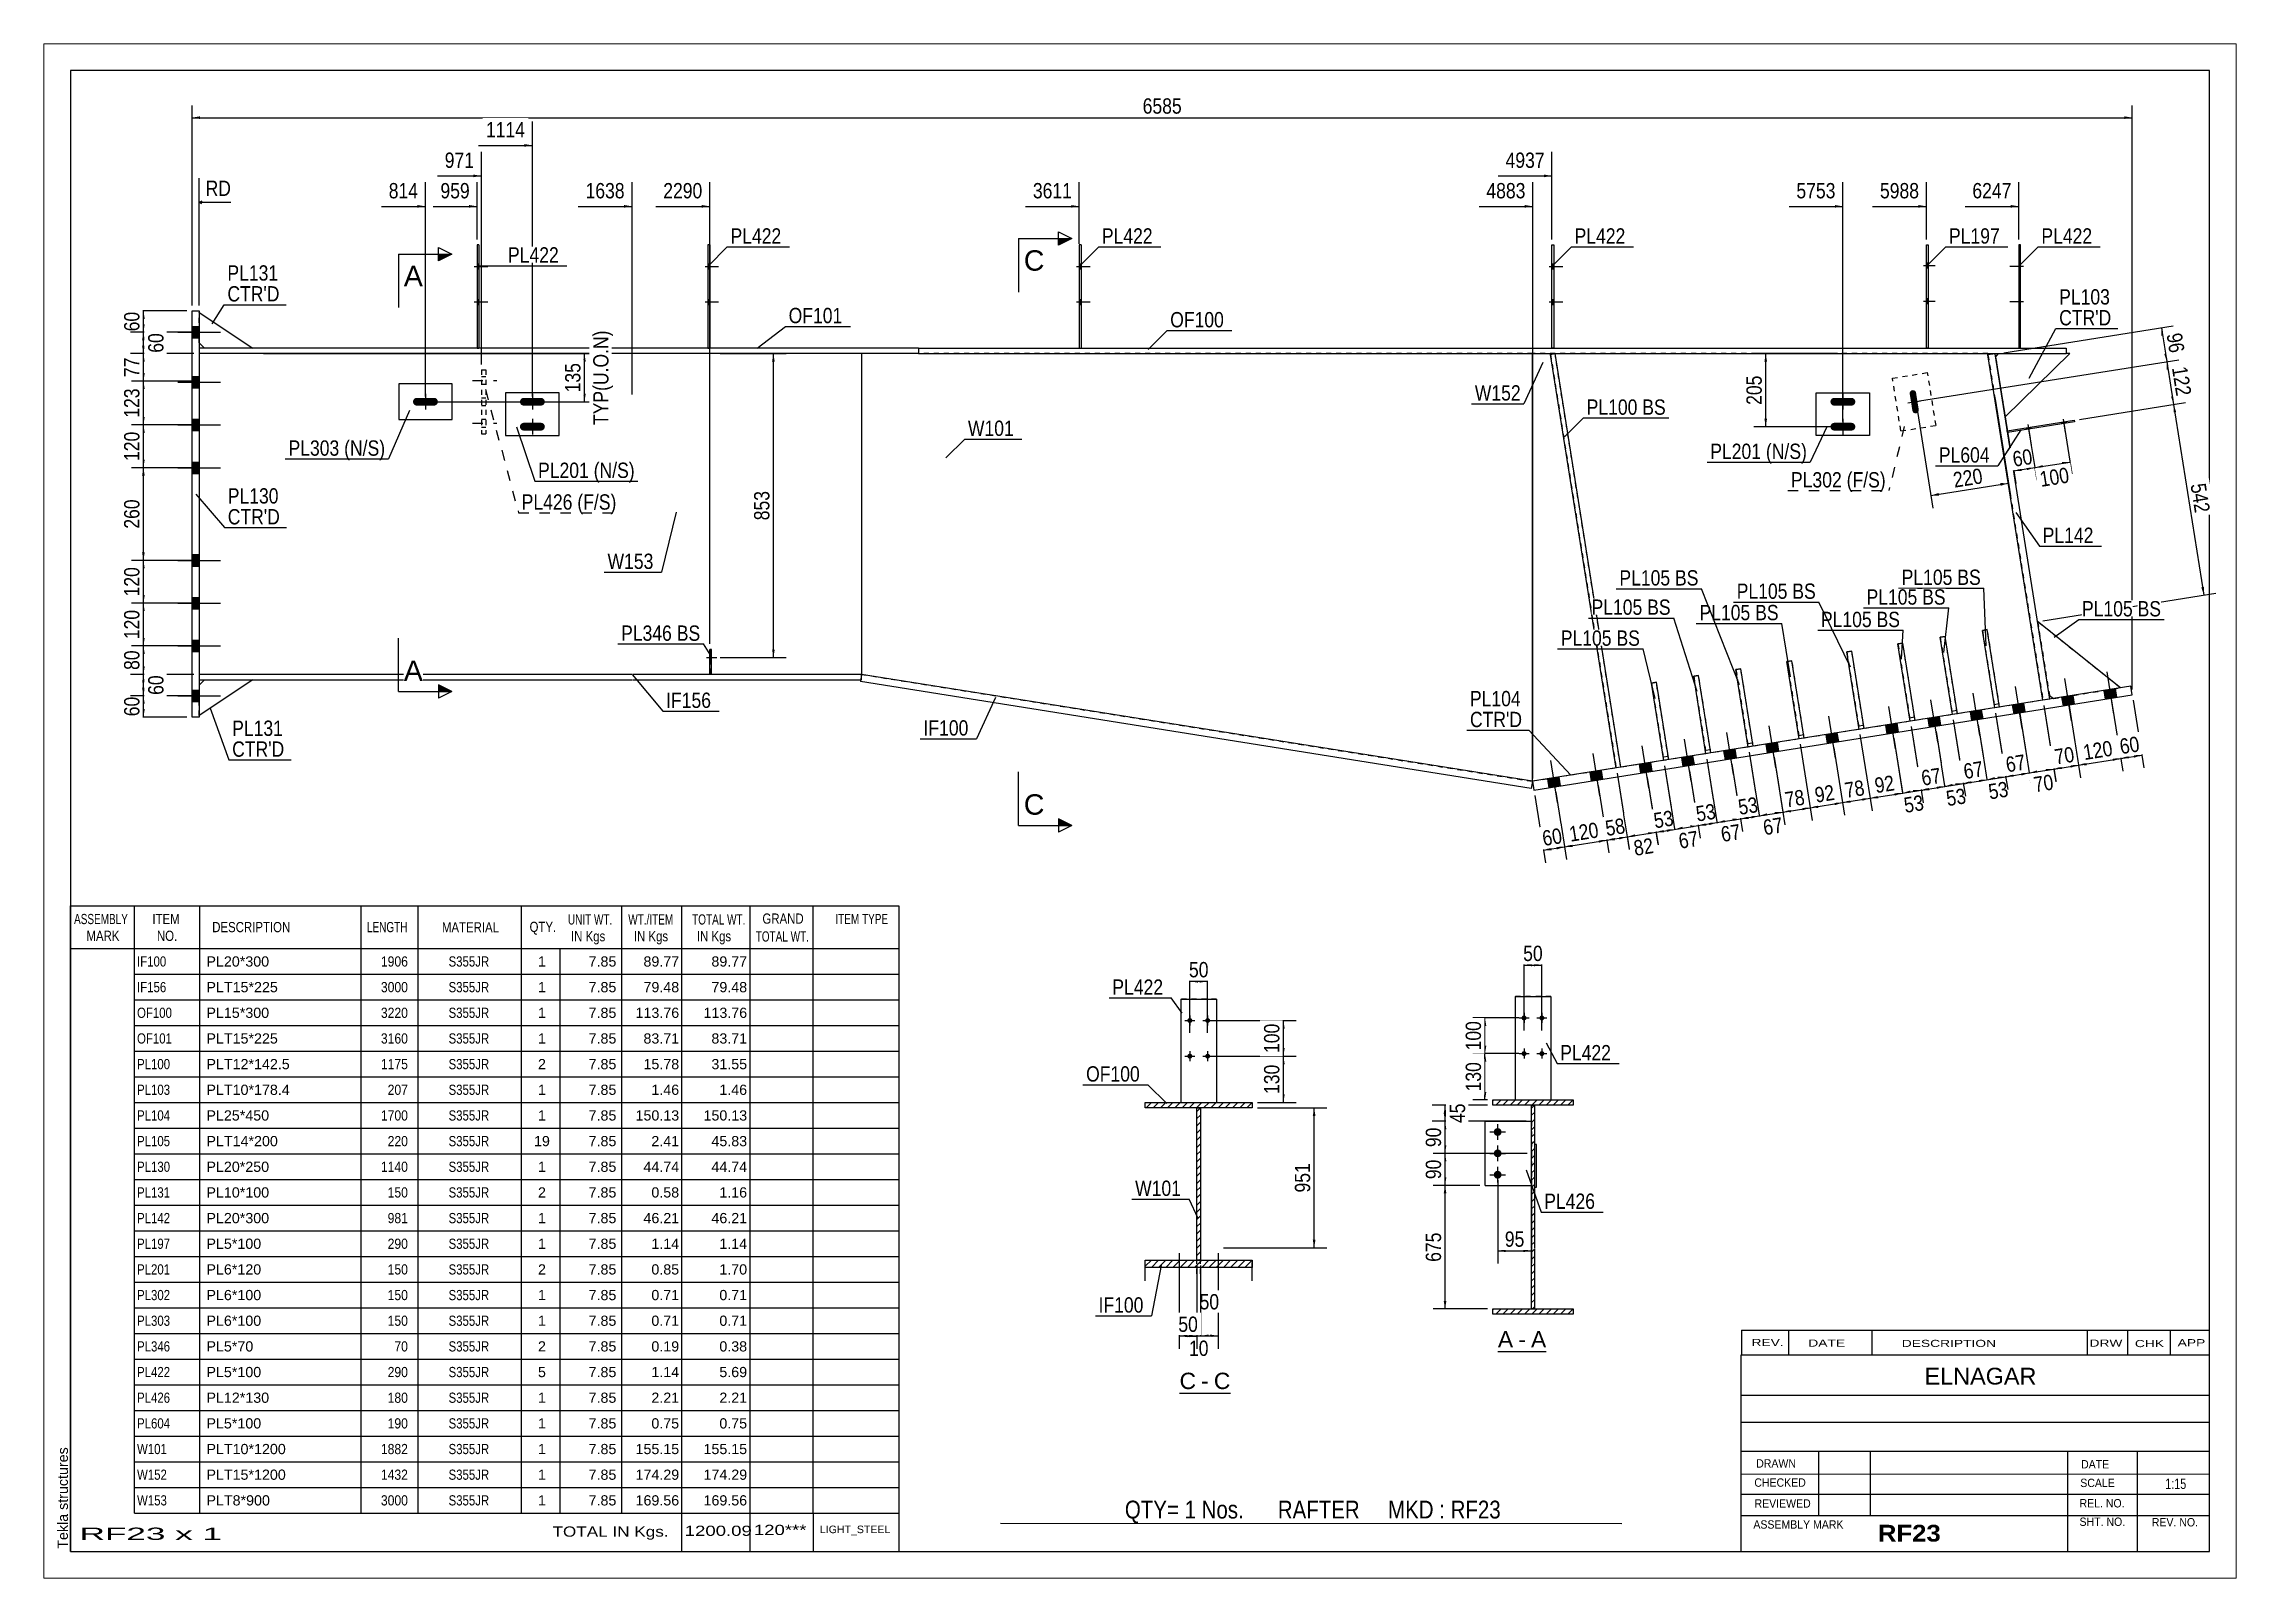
# Paper-space layout 'Layout1' of a CAD drawing. Header units: millimetres. Extents: x 0 to 410, y 0 to 287.
# The model-space entities are those that its viewports show. They can reach past a viewport. Long polylines and large blocks are cut down to what shows.
import ezdxf

# ---------------------------------------------------------------- set-up
doc = ezdxf.new("R2010")
doc.units = ezdxf.units.MM
doc.linetypes.add('DXK_LINE_DOT1', pattern=[1.8814, 0.9407, -0.9407])
doc.linetypes.add('DXK_LINE_DOT2', pattern=[3.9198, 1.9599, -1.9599])
doc.layers.add('Viewport layer', color=7, linetype='Continuous', plot=False)
doc.styles.add('Arial', font='ARIAL.TTF', dxfattribs={"height": 0.2})
doc.styles.add('Arial Bold', font='ARIALBD.TTF', dxfattribs={"height": 0.2})
doc.styles.add('Arial Narrow', font='ARIALN.TTF', dxfattribs={"height": 0.2})

# ---------------------------------------------------------------- blocks, each defined once
blk = doc.blocks.new('Unknown-628699806-1211')
at = {"color": 5, "linetype": 'Continuous'}
for p, q in [((50.45, 92.95), (-349.55, 92.95)), ((-349.55, 92.95), (-349.55, -184.05)), ((50.45, -184.05), (50.45, 92.95)), ((-349.55, -184.05), (50.45, -184.05))]:
    blk.add_line(p, q, dxfattribs=at)
at = {"color": 174, "linetype": 'Continuous', "style": 'Arial'}
blk.add_text('Tekla structures', height=1.9102, rotation=90, dxfattribs=at).set_placement((-350.05, -183.55))
blk = doc.blocks.new('Unknown-628699806-12 - 2933')
at = {"color": 7, "linetype": 'Continuous'}
blk.add_line((-82.62, -146.64), (-73.59, -146.64), dxfattribs=at)
at = {"color": 0, "linetype": 'Continuous'}
blk.add_wipeout([(-79.77, -145.89), (-79.77, -142.69), (-82.62, -142.69), (-82.62, -145.89)], dxfattribs=at)
blk.add_wipeout([(-77.39, -145.89), (-77.39, -142.69), (-78.81, -142.69), (-78.81, -145.89)], dxfattribs=at)
at = {"color": 96, "linetype": 'Continuous', "style": 'Arial'}
blk.add_text('A', height=3.06, dxfattribs=at).set_placement((-82.62, -145.89))
at = {"color": 0, "linetype": 'Continuous'}
blk.add_wipeout([(-73.59, -145.89), (-73.59, -142.69), (-76.43, -142.69), (-76.43, -145.89)], dxfattribs=at)
at = {"color": 96, "linetype": 'Continuous', "style": 'Arial'}
for s, p in [('A', (-76.43, -145.89)), ('-', (-78.81, -145.89))]:
    blk.add_text(s, height=3.06, dxfattribs=at).set_placement(p)
blk = doc.blocks.new('Unknown-628699806-14 - 2814')
at = {"color": 7, "linetype": 'Continuous'}
blk.add_line((-142.16, -154.43), (-132.65, -154.43), dxfattribs=at)
at = {"color": 0, "linetype": 'Continuous'}
blk.add_wipeout([(-139.08, -153.68), (-139.08, -150.48), (-142.16, -150.48), (-142.16, -153.68)], dxfattribs=at)
blk.add_wipeout([(-136.7, -153.68), (-136.7, -150.48), (-138.12, -150.48), (-138.12, -153.68)], dxfattribs=at)
at = {"color": 96, "linetype": 'Continuous', "style": 'Arial'}
blk.add_text('C', height=3.06, dxfattribs=at).set_placement((-142.16, -153.68))
at = {"color": 0, "linetype": 'Continuous'}
blk.add_wipeout([(-132.65, -153.68), (-132.65, -150.48), (-135.74, -150.48), (-135.74, -153.68)], dxfattribs=at)
at = {"color": 96, "linetype": 'Continuous', "style": 'Arial'}
for s, p in [('C', (-135.74, -153.68)), ('-', (-138.12, -153.68))]:
    blk.add_text(s, height=3.06, dxfattribs=at).set_placement(p)
blk = doc.blocks.new('Part-628699806-1340 - 1232')
at = {"color": 7, "linetype": 'DXK_LINE_DOT1'}
for p, q in [((33.79, -22.52), (18.32, -10.13)), ((18.32, -10.13), (20.52, -23.95)), ((20.52, -23.95), (21.29, -24.51)), ((21.29, -24.51), (33.79, -22.52))]:
    blk.add_line(p, q, dxfattribs=at)
blk = doc.blocks.new('Bolt-628699806-1701 - 1232')
at = {"color": 3, "linetype": 'DXK_LINE_DOT2'}
for p, q in [((-230.02, -16.38), (-229.69, -16.38)), ((-230.65, -16.85), (-228.45, -16.85)), ((-230.02, -17.31), (-229.69, -17.31))]:
    blk.add_line(p, q, dxfattribs=at)
blk = doc.blocks.new('Bolt-628699806-1235 - 1232')
at = {"linetype": 'Continuous'}
for points in [[(15.14, 55.87), (15.14, 56.8), (14.81, 56.8), (14.81, 55.87)], [(15.14, 55.87), (15.14, 56.8), (14.81, 56.8), (14.81, 55.87)], [(15.14, 49.2), (15.14, 50.13), (14.81, 50.13), (14.81, 49.2)], [(15.14, 49.2), (15.14, 50.13), (14.81, 50.13), (14.81, 49.2)]]:
    blk.add_hatch(color=3, dxfattribs=at).paths.add_polyline_path(points)
at = {"color": 3, "linetype": 'Continuous'}
for p, q in [((15.67, 56.33), (13.14, 56.33)), ((15.67, 56.33), (13.14, 56.33)), ((15.14, 56.8), (14.81, 56.8)), ((15.14, 56.8), (14.81, 56.8)), ((15.14, 55.87), (14.81, 55.87)), ((15.14, 55.87), (14.81, 55.87)), ((15.67, 49.67), (13.14, 49.67)), ((15.67, 49.67), (13.14, 49.67)), ((15.14, 50.13), (14.81, 50.13)), ((15.14, 50.13), (14.81, 50.13)), ((15.14, 49.2), (14.81, 49.2)), ((15.14, 49.2), (14.81, 49.2))]:
    blk.add_line(p, q, dxfattribs=at)
blk = doc.blocks.new('Part-628699806-1289 - 1232')
at = {"color": 2, "linetype": 'Continuous'}
for p, q in [((10.46, 39.34), (11.02, 40)), ((12.24, 28.15), (24.35, 40)), ((24.35, 40), (23.69, 40))]:
    blk.add_line(p, q, dxfattribs=at)
at = {"color": 7, "linetype": 'DXK_LINE_DOT1'}
for p, q in [((10.46, 39.34), (12.24, 28.15)), ((11.02, 40), (23.69, 40))]:
    blk.add_line(p, q, dxfattribs=at)
blk = doc.blocks.new('Bolt-628699806-1703 - 1232')
at = {"linetype": 'Continuous'}
for points in [[(-230.02, 55.87), (-230.02, 56.8), (-230.35, 56.8), (-230.35, 55.87)], [(-230.02, 55.87), (-230.02, 56.8), (-230.35, 56.8), (-230.35, 55.87)], [(-230.02, 49.2), (-230.02, 50.13), (-230.35, 50.13), (-230.35, 49.2)], [(-230.02, 49.2), (-230.02, 50.13), (-230.35, 50.13), (-230.35, 49.2)]]:
    blk.add_hatch(color=3, dxfattribs=at).paths.add_polyline_path(points)
at = {"color": 3, "linetype": 'Continuous'}
for p, q in [((-230.89, 56.33), (-228.35, 56.33)), ((-230.89, 56.33), (-228.35, 56.33)), ((-230.35, 56.8), (-230.02, 56.8)), ((-230.35, 56.8), (-230.02, 56.8)), ((-230.35, 55.87), (-230.02, 55.87)), ((-230.35, 55.87), (-230.02, 55.87)), ((-230.89, 49.67), (-228.35, 49.67)), ((-230.89, 49.67), (-228.35, 49.67)), ((-230.35, 50.13), (-230.02, 50.13)), ((-230.35, 50.13), (-230.02, 50.13)), ((-230.35, 49.2), (-230.02, 49.2)), ((-230.35, 49.2), (-230.02, 49.2))]:
    blk.add_line(p, q, dxfattribs=at)
blk = doc.blocks.new('Part-628699806-1639 - 1232')
at = {"color": 7, "linetype": 'DXK_LINE_DOT1'}
for p, q in [((-27.63, -17.43), (-28.55, -17.58)), ((-28.55, -17.58), (-26.25, -32.06)), ((-25.33, -31.92), (-27.63, -17.43))]:
    blk.add_line(p, q, dxfattribs=at)
blk = doc.blocks.new('Part-628699806-1318 - 1232')
at = {"color": 2, "linetype": 'Continuous'}
for p, q in [((35.77, -22.2), (-76.16, -40)), ((-75.9, -41.65), (36.03, -23.85)), ((36.03, -23.85), (35.77, -22.2)), ((-76.16, -40), (-75.9, -41.65))]:
    blk.add_line(p, q, dxfattribs=at)
blk = doc.blocks.new('Part-628699806-1604 - 1232')
at = {"color": 2, "linetype": 'Continuous'}
for p, q in [((0.09, -13.03), (1.01, -12.88)), ((2.39, -27.51), (0.09, -13.03)), ((3.31, -27.36), (1.01, -12.88))]:
    blk.add_line(p, q, dxfattribs=at)
at = {"color": 7, "linetype": 'DXK_LINE_DOT1'}
for p, q in [((2.28, -26.85), (3.21, -26.71)), ((3.31, -27.36), (2.39, -27.51))]:
    blk.add_line(p, q, dxfattribs=at)
blk = doc.blocks.new('Part-628699806-1369 - 1232')
at = {"color": 2, "linetype": 'Continuous'}
for p, q in [((-326.82, 48), (-325.49, 48)), ((-326.82, -28), (-326.82, 48)), ((-325.49, 48), (-325.49, -28)), ((-325.49, -28), (-326.82, -28))]:
    blk.add_line(p, q, dxfattribs=at)
blk = doc.blocks.new('Bolt-628699806-1707 - 1232')
at = {"linetype": 'Continuous'}
for points in [[(-160.56, 55.87), (-160.56, 56.8), (-160.9, 56.8), (-160.9, 55.87)], [(-160.56, 55.87), (-160.56, 56.8), (-160.9, 56.8), (-160.9, 55.87)], [(-160.56, 49.2), (-160.56, 50.13), (-160.9, 50.13), (-160.9, 49.2)], [(-160.56, 49.2), (-160.56, 50.13), (-160.9, 50.13), (-160.9, 49.2)]]:
    blk.add_hatch(color=3, dxfattribs=at).paths.add_polyline_path(points)
at = {"color": 3, "linetype": 'Continuous'}
for p, q in [((-161.43, 56.33), (-158.9, 56.33)), ((-161.43, 56.33), (-158.9, 56.33)), ((-160.9, 56.8), (-160.56, 56.8)), ((-160.9, 56.8), (-160.56, 56.8)), ((-160.9, 55.87), (-160.56, 55.87)), ((-160.9, 55.87), (-160.56, 55.87)), ((-161.43, 49.67), (-158.9, 49.67)), ((-161.43, 49.67), (-158.9, 49.67)), ((-160.9, 50.13), (-160.56, 50.13)), ((-160.9, 50.13), (-160.56, 50.13)), ((-160.9, 49.2), (-160.56, 49.2)), ((-160.9, 49.2), (-160.56, 49.2))]:
    blk.add_line(p, q, dxfattribs=at)
blk = doc.blocks.new('Part-628699806-1462 - 1232')
at = {"color": 2, "linetype": 'Continuous'}
for p, q in [((-273.19, 60.33), (-273.52, 60.33)), ((-273.52, 60.33), (-273.52, 41)), ((-273.19, 60.33), (-273.19, 41))]:
    blk.add_line(p, q, dxfattribs=at)
at = {"color": 7, "linetype": 'DXK_LINE_DOT1'}
blk.add_line((-273.52, 41), (-273.19, 41), dxfattribs=at)
blk = doc.blocks.new('Part-628699806-1398 - 1232')
at = {"color": 2, "linetype": 'Continuous'}
for p, q in [((-325.49, 47.67), (-315.49, 41)), ((-324.49, 41), (-325.49, 42))]:
    blk.add_line(p, q, dxfattribs=at)
at = {"color": 7, "linetype": 'DXK_LINE_DOT1'}
for p, q in [((-325.49, 42), (-325.49, 47.67)), ((-315.49, 41), (-324.49, 41))]:
    blk.add_line(p, q, dxfattribs=at)
blk = doc.blocks.new('Part-628699806-1403 - 1232')
at = {"color": 2, "linetype": 'Continuous'}
for p, q in [((-315.49, -21), (-325.49, -27.67)), ((-325.49, -22), (-324.49, -21))]:
    blk.add_line(p, q, dxfattribs=at)
at = {"color": 7, "linetype": 'DXK_LINE_DOT1'}
for p, q in [((-325.49, -27.67), (-325.49, -22)), ((-324.49, -21), (-315.49, -21))]:
    blk.add_line(p, q, dxfattribs=at)
blk = doc.blocks.new('Part-628699806-1489 - 1232')
at = {"color": 2, "linetype": 'Continuous'}
for p, q in [((-230.02, 60.33), (-230.35, 60.33)), ((-230.35, 60.33), (-230.35, 41)), ((-230.02, 60.33), (-230.02, 41))]:
    blk.add_line(p, q, dxfattribs=at)
at = {"color": 7, "linetype": 'DXK_LINE_DOT1'}
blk.add_line((-230.35, 41), (-230.02, 41), dxfattribs=at)
blk = doc.blocks.new('Part-628699806-1425 - 1232')
at = {"color": 2, "linetype": 'Continuous'}
for p, q in [((-258.19, 32.67), (-268.19, 32.67)), ((-268.19, 32.67), (-268.19, 24.67)), ((-258.19, 24.67), (-258.19, 32.67)), ((-268.19, 24.67), (-258.19, 24.67))]:
    blk.add_line(p, q, dxfattribs=at)
blk = doc.blocks.new('Bolt-628699806-1698 - 1232')
at = {"linetype": 'Continuous'}
blk.add_hatch(color=3, dxfattribs=at).paths.add_polyline_path([(-4.87, 33.16), (-5.1, 33.17), (-5.32, 33.09), (-5.49, 32.93), (-5.59, 32.72), (-5.6, 32.48), (-5.1, 29.32), (-5.01, 29.1), (-4.86, 28.93), (-4.64, 28.84), (-4.41, 28.83), (-4.19, 28.91), (-4.02, 29.07), (-3.92, 29.28), (-3.91, 29.51), (-4.41, 32.67), (-4.49, 32.89), (-4.65, 33.06)])
at = {"color": 3, "linetype": 'Continuous'}
for p, q in [((-5.94, 30.81), (-3.57, 31.19)), ((-4.57, 29.81), (-4.94, 32.18))]:
    blk.add_line(p, q, dxfattribs=at)
blk = doc.blocks.new('Part-628699806-1634 - 1232')
at = {"color": 2, "linetype": 'Continuous'}
for p, q in [((-28.55, -17.58), (-27.63, -17.43)), ((-26.25, -32.06), (-28.55, -17.58)), ((-25.33, -31.92), (-27.63, -17.43))]:
    blk.add_line(p, q, dxfattribs=at)
at = {"color": 7, "linetype": 'DXK_LINE_DOT1'}
for p, q in [((-26.36, -31.41), (-25.43, -31.26)), ((-25.33, -31.92), (-26.25, -32.06))]:
    blk.add_line(p, q, dxfattribs=at)
blk = doc.blocks.new('Part-628699806-1511 - 1232')
at = {"color": 2, "linetype": 'Continuous'}
for p, q in [((-230.02, -19.98), (-230.02, -15.31)), ((-229.69, -15.31), (-230.02, -15.31)), ((-229.69, -19.98), (-229.69, -15.31)), ((-230.02, -19.98), (-229.69, -19.98))]:
    blk.add_line(p, q, dxfattribs=at)
at = {"color": 7, "linetype": 'DXK_LINE_DOT1'}
blk.add_line((-230.02, -18.98), (-229.69, -18.98), dxfattribs=at)
blk = doc.blocks.new('Part-628699806-1447 - 1232')
at = {"color": 2, "linetype": 'Continuous'}
for p, q in [((-160.56, 60.33), (-160.9, 60.33)), ((-160.9, 60.33), (-160.9, 41)), ((-160.56, 60.33), (-160.56, 41))]:
    blk.add_line(p, q, dxfattribs=at)
at = {"color": 7, "linetype": 'DXK_LINE_DOT1'}
blk.add_line((-160.9, 41), (-160.56, 41), dxfattribs=at)
blk = doc.blocks.new('Part-628699806-1452 - 1232')
at = {"color": 2, "linetype": 'Continuous'}
for p, q in [((15.14, 60.33), (14.81, 60.33)), ((14.81, 60.33), (14.81, 41)), ((15.14, 41), (15.14, 60.33))]:
    blk.add_line(p, q, dxfattribs=at)
at = {"color": 7, "linetype": 'DXK_LINE_DOT1'}
blk.add_line((14.81, 41), (15.14, 41), dxfattribs=at)
blk = doc.blocks.new('Part-628699806-1457 - 1232')
at = {"color": 2, "linetype": 'Continuous'}
for p, q in [((-2.48, 41), (-2.48, 60.33)), ((-2.48, 60.33), (-2.14, 60.33)), ((-2.14, 60.33), (-2.14, 41))]:
    blk.add_line(p, q, dxfattribs=at)
at = {"color": 7, "linetype": 'DXK_LINE_DOT1'}
blk.add_line((-2.14, 41), (-2.48, 41), dxfattribs=at)
blk = doc.blocks.new('Part-628699806-1484 - 1232')
at = {"color": 2, "linetype": 'Continuous'}
for p, q in [((-301.89, -20), (-325.49, -20)), ((-244.59, -20), (-301.79, -20)), ((-215.55, -20), (-244.49, -20)), ((-201.64, -20), (-215.45, -20)), ((-325.49, -21), (-301.89, -21)), ((-301.79, -21), (-244.59, -21)), ((-244.49, -21), (-215.55, -21)), ((-215.45, -21), (-201.8, -21))]:
    blk.add_line(p, q, dxfattribs=at)
at = {"color": 7, "linetype": 'DXK_LINE_DOT1'}
for p, q in [((-325.49, -20), (-325.49, -21)), ((-201.64, -21), (-201.64, -20)), ((-201.64, -21), (-201.8, -21))]:
    blk.add_line(p, q, dxfattribs=at)
blk = doc.blocks.new('Part-628699806-1629 - 1232')
at = {"color": 7, "linetype": 'DXK_LINE_DOT1'}
for p, q in [((-16.44, -15.65), (-17.36, -15.8)), ((-17.36, -15.8), (-15.06, -30.28)), ((-14.14, -30.14), (-16.44, -15.65))]:
    blk.add_line(p, q, dxfattribs=at)
blk = doc.blocks.new('Bolt-628699806-1708 - 1232')
at = {"linetype": 'Continuous'}
for points in [[(-326.82, 45.07), (-326.82, 42.93), (-325.49, 42.93), (-325.49, 45.07)], [(-326.82, 45.07), (-326.82, 42.93), (-325.49, 42.93), (-325.49, 45.07)], [(-326.82, 35.73), (-326.82, 33.6), (-325.49, 33.6), (-325.49, 35.73)], [(-326.82, 35.73), (-326.82, 33.6), (-325.49, 33.6), (-325.49, 35.73)], [(-326.82, 27.73), (-326.82, 25.6), (-325.49, 25.6), (-325.49, 27.73)], [(-326.82, 27.73), (-326.82, 25.6), (-325.49, 25.6), (-325.49, 27.73)], [(-326.82, 19.73), (-326.82, 17.6), (-325.49, 17.6), (-325.49, 19.73)], [(-326.82, 19.73), (-326.82, 17.6), (-325.49, 17.6), (-325.49, 19.73)], [(-326.82, 2.4), (-326.82, 0.27), (-325.49, 0.27), (-325.49, 2.4)], [(-326.82, 2.4), (-326.82, 0.27), (-325.49, 0.27), (-325.49, 2.4)], [(-326.82, -5.6), (-326.82, -7.73), (-325.49, -7.73), (-325.49, -5.6)], [(-326.82, -5.6), (-326.82, -7.73), (-325.49, -7.73), (-325.49, -5.6)], [(-326.82, -13.6), (-326.82, -15.73), (-325.49, -15.73), (-325.49, -13.6)], [(-326.82, -13.6), (-326.82, -15.73), (-325.49, -15.73), (-325.49, -13.6)], [(-326.82, -22.93), (-326.82, -25.07), (-325.49, -25.07), (-325.49, -22.93)], [(-326.82, -22.93), (-326.82, -25.07), (-325.49, -25.07), (-325.49, -22.93)]]:
    blk.add_hatch(color=3, dxfattribs=at).paths.add_polyline_path(points)
at = {"color": 3, "linetype": 'Continuous'}
for p, q in [((-329.47, 44), (-321.49, 44)), ((-329.47, 44), (-321.49, 44)), ((-326.82, 45.07), (-325.49, 45.07)), ((-326.82, 45.07), (-325.49, 45.07)), ((-326.82, 42.93), (-325.49, 42.93)), ((-326.82, 42.93), (-325.49, 42.93)), ((-329.47, 34.67), (-321.49, 34.67)), ((-329.47, 34.67), (-321.49, 34.67)), ((-326.82, 35.73), (-325.49, 35.73)), ((-326.82, 35.73), (-325.49, 35.73)), ((-326.82, 33.6), (-325.49, 33.6)), ((-326.82, 33.6), (-325.49, 33.6)), ((-329.47, 26.67), (-321.49, 26.67)), ((-329.47, 26.67), (-321.49, 26.67)), ((-326.82, 27.73), (-325.49, 27.73)), ((-326.82, 27.73), (-325.49, 27.73)), ((-326.82, 25.6), (-325.49, 25.6)), ((-326.82, 25.6), (-325.49, 25.6)), ((-329.47, 18.67), (-321.49, 18.67)), ((-329.47, 18.67), (-321.49, 18.67)), ((-326.82, 19.73), (-325.49, 19.73)), ((-326.82, 19.73), (-325.49, 19.73)), ((-326.82, 17.6), (-325.49, 17.6)), ((-326.82, 17.6), (-325.49, 17.6)), ((-329.47, 1.33), (-321.49, 1.33)), ((-329.47, 1.33), (-321.49, 1.33)), ((-326.82, 2.4), (-325.49, 2.4)), ((-326.82, 2.4), (-325.49, 2.4)), ((-326.82, 0.27), (-325.49, 0.27)), ((-326.82, 0.27), (-325.49, 0.27)), ((-329.47, -6.67), (-321.49, -6.67)), ((-329.47, -6.67), (-321.49, -6.67)), ((-326.82, -5.6), (-325.49, -5.6)), ((-326.82, -5.6), (-325.49, -5.6)), ((-326.82, -7.73), (-325.49, -7.73)), ((-326.82, -7.73), (-325.49, -7.73)), ((-329.47, -14.67), (-321.49, -14.67)), ((-329.47, -14.67), (-321.49, -14.67)), ((-326.82, -13.6), (-325.49, -13.6)), ((-326.82, -13.6), (-325.49, -13.6)), ((-326.82, -15.73), (-325.49, -15.73)), ((-326.82, -15.73), (-325.49, -15.73)), ((-329.47, -24), (-321.49, -24)), ((-329.47, -24), (-321.49, -24)), ((-326.82, -22.93), (-325.49, -22.93)), ((-326.82, -22.93), (-325.49, -22.93)), ((-326.82, -25.07), (-325.49, -25.07)), ((-326.82, -25.07), (-325.49, -25.07))]:
    blk.add_line(p, q, dxfattribs=at)
blk = doc.blocks.new('Part-628699806-1644 - 1232')
at = {"color": 2, "linetype": 'Continuous'}
for p, q in [((-38.1, -19.1), (-37.18, -18.95)), ((-35.8, -33.58), (-38.1, -19.1)), ((-34.88, -33.44), (-37.18, -18.95))]:
    blk.add_line(p, q, dxfattribs=at)
at = {"color": 7, "linetype": 'DXK_LINE_DOT1'}
for p, q in [((-35.9, -32.92), (-34.98, -32.78)), ((-34.88, -33.44), (-35.8, -33.58))]:
    blk.add_line(p, q, dxfattribs=at)
blk = doc.blocks.new('Part-628699806-1533 - 1232')
at = {"color": 7, "linetype": 'DXK_LINE_DOT1'}
for p, q in [((-230.02, -15.31), (-230.02, -19.98)), ((-229.69, -15.31), (-230.02, -15.31)), ((-229.69, -19.98), (-229.69, -15.31)), ((-230.02, -19.98), (-229.69, -19.98))]:
    blk.add_line(p, q, dxfattribs=at)
blk = doc.blocks.new('Part-628699806-1619 - 1232')
at = {"color": 7, "linetype": 'DXK_LINE_DOT1'}
for p, q in [((-6.89, -14.14), (-7.81, -14.28)), ((-7.81, -14.28), (-5.51, -28.77)), ((-4.59, -28.62), (-6.89, -14.14))]:
    blk.add_line(p, q, dxfattribs=at)
blk = doc.blocks.new('Part-628699806-1555 - 1232')
at = {"color": 2, "linetype": 'Continuous'}
for p, q in [((-278.19, 34.33), (-288.19, 34.33)), ((-288.19, 34.33), (-288.19, 27.67)), ((-278.19, 27.67), (-278.19, 34.33)), ((-288.19, 27.67), (-278.19, 27.67))]:
    blk.add_line(p, q, dxfattribs=at)
blk = doc.blocks.new('Bolt-628699806-1705 - 1232')
at = {"linetype": 'Continuous'}
for points in [[(-273.19, 55.87), (-273.19, 56.8), (-273.52, 56.8), (-273.52, 55.87)], [(-273.19, 55.87), (-273.19, 56.8), (-273.52, 56.8), (-273.52, 55.87)], [(-273.19, 49.2), (-273.19, 50.13), (-273.52, 50.13), (-273.52, 49.2)], [(-273.19, 49.2), (-273.19, 50.13), (-273.52, 50.13), (-273.52, 49.2)]]:
    blk.add_hatch(color=3, dxfattribs=at).paths.add_polyline_path(points)
at = {"color": 3, "linetype": 'Continuous'}
for p, q in [((-274.05, 56.33), (-271.52, 56.33)), ((-274.05, 56.33), (-271.52, 56.33)), ((-273.52, 56.8), (-273.19, 56.8)), ((-273.52, 56.8), (-273.19, 56.8)), ((-273.52, 55.87), (-273.19, 55.87)), ((-273.52, 55.87), (-273.19, 55.87)), ((-274.05, 49.67), (-271.52, 49.67)), ((-274.05, 49.67), (-271.52, 49.67)), ((-273.52, 50.13), (-273.19, 50.13)), ((-273.52, 50.13), (-273.19, 50.13)), ((-273.52, 49.2), (-273.19, 49.2)), ((-273.52, 49.2), (-273.19, 49.2))]:
    blk.add_line(p, q, dxfattribs=at)
blk = doc.blocks.new('Part-628699806-1577 - 1232')
at = {"color": 2, "linetype": 'Continuous'}
for p, q in [((7.99, -11.77), (8.91, -11.62)), ((10.29, -26.25), (7.99, -11.77)), ((11.21, -26.11), (8.91, -11.62))]:
    blk.add_line(p, q, dxfattribs=at)
at = {"color": 7, "linetype": 'DXK_LINE_DOT1'}
for p, q in [((10.19, -25.6), (11.11, -25.45)), ((11.21, -26.11), (10.29, -26.25))]:
    blk.add_line(p, q, dxfattribs=at)
blk = doc.blocks.new('Part-628699806-1599 - 1232')
at = {"color": 7, "linetype": 'DXK_LINE_DOT1'}
for p, q in [((8.91, -11.62), (7.99, -11.77)), ((7.99, -11.77), (10.29, -26.25)), ((11.21, -26.11), (8.91, -11.62))]:
    blk.add_line(p, q, dxfattribs=at)
blk = doc.blocks.new('Part-628699806-1609 - 1232')
at = {"color": 7, "linetype": 'DXK_LINE_DOT1'}
for p, q in [((1.01, -12.88), (0.09, -13.03)), ((0.09, -13.03), (2.39, -27.51)), ((3.31, -27.36), (1.01, -12.88))]:
    blk.add_line(p, q, dxfattribs=at)
blk = doc.blocks.new('Part-628699806-1614 - 1232')
at = {"color": 2, "linetype": 'Continuous'}
for p, q in [((-7.81, -14.28), (-6.89, -14.14)), ((-5.51, -28.77), (-7.81, -14.28)), ((-4.59, -28.62), (-6.89, -14.14))]:
    blk.add_line(p, q, dxfattribs=at)
at = {"color": 7, "linetype": 'DXK_LINE_DOT1'}
for p, q in [((-5.62, -28.11), (-4.69, -27.96)), ((-4.59, -28.62), (-5.51, -28.77))]:
    blk.add_line(p, q, dxfattribs=at)
blk = doc.blocks.new('Part-628699806-1624 - 1232')
at = {"color": 2, "linetype": 'Continuous'}
for p, q in [((-17.36, -15.8), (-16.44, -15.65)), ((-15.06, -30.28), (-17.36, -15.8)), ((-14.14, -30.14), (-16.44, -15.65))]:
    blk.add_line(p, q, dxfattribs=at)
at = {"color": 7, "linetype": 'DXK_LINE_DOT1'}
for p, q in [((-15.16, -29.63), (-14.24, -29.48)), ((-14.14, -30.14), (-15.06, -30.28))]:
    blk.add_line(p, q, dxfattribs=at)
blk = doc.blocks.new('Part-628699806-1649 - 1232')
at = {"color": 7, "linetype": 'DXK_LINE_DOT1'}
for p, q in [((-37.18, -18.95), (-38.1, -19.1)), ((-38.1, -19.1), (-35.8, -33.58)), ((-34.88, -33.44), (-37.18, -18.95))]:
    blk.add_line(p, q, dxfattribs=at)
blk = doc.blocks.new('Part-628699806-1654 - 1232')
at = {"color": 2, "linetype": 'Continuous'}
for p, q in [((-46, -20.35), (-45.08, -20.21)), ((-43.7, -34.84), (-46, -20.35)), ((-42.78, -34.69), (-45.08, -20.21))]:
    blk.add_line(p, q, dxfattribs=at)
at = {"color": 7, "linetype": 'DXK_LINE_DOT1'}
for p, q in [((-43.8, -34.18), (-42.88, -34.03)), ((-42.78, -34.69), (-43.7, -34.84))]:
    blk.add_line(p, q, dxfattribs=at)
blk = doc.blocks.new('Part-628699806-1659 - 1232')
at = {"color": 7, "linetype": 'DXK_LINE_DOT1'}
for p, q in [((-45.08, -20.21), (-46, -20.35)), ((-46, -20.35), (-43.7, -34.84)), ((-42.78, -34.69), (-45.08, -20.21))]:
    blk.add_line(p, q, dxfattribs=at)
blk = doc.blocks.new('Part-628699806-1802 - 1232')
at = {"color": 7, "linetype": 'DXK_LINE_DOT1'}
for p, q in [((-52.98, -21.46), (-53.9, -21.61)), ((-53.9, -21.61), (-51.6, -36.09)), ((-50.68, -35.95), (-52.98, -21.46)), ((-51.7, -35.44), (-50.78, -35.29))]:
    blk.add_line(p, q, dxfattribs=at)
blk = doc.blocks.new('Part-628699806-1681 - 1232')
at = {"color": 7, "linetype": 'DXK_LINE_DOT1'}
for p, q in [((-8.83, 35.41), (-2.25, 36.46)), ((-7.26, 25.54), (-8.83, 35.41)), ((-0.68, 26.58), (-2.25, 36.46)), ((-7.26, 25.54), (-0.68, 26.58))]:
    blk.add_line(p, q, dxfattribs=at)
blk = doc.blocks.new('Part-628699806-1686 - 1232')
at = {"color": 2, "linetype": 'Continuous'}
for p, q in [((-23.1, 24.67), (-23.1, 32.67)), ((-23.1, 32.67), (-13.1, 32.67)), ((-13.1, 32.67), (-13.1, 24.67)), ((-13.1, 24.67), (-23.1, 24.67))]:
    blk.add_line(p, q, dxfattribs=at)
blk = doc.blocks.new('Bolt-628699806-1697 - 1232')
at = {"linetype": 'Continuous'}
for points in [[(-72.16, 55.87), (-72.16, 56.8), (-72.5, 56.8), (-72.5, 55.87)], [(-72.16, 55.87), (-72.16, 56.8), (-72.5, 56.8), (-72.5, 55.87)], [(-72.16, 49.2), (-72.16, 50.13), (-72.5, 50.13), (-72.5, 49.2)], [(-72.16, 49.2), (-72.16, 50.13), (-72.5, 50.13), (-72.5, 49.2)]]:
    blk.add_hatch(color=3, dxfattribs=at).paths.add_polyline_path(points)
at = {"color": 3, "linetype": 'Continuous'}
for p, q in [((-73.03, 56.33), (-70.5, 56.33)), ((-73.03, 56.33), (-70.5, 56.33)), ((-72.5, 56.8), (-72.16, 56.8)), ((-72.5, 56.8), (-72.16, 56.8)), ((-72.5, 55.87), (-72.16, 55.87)), ((-72.5, 55.87), (-72.16, 55.87)), ((-73.03, 49.67), (-70.5, 49.67)), ((-73.03, 49.67), (-70.5, 49.67)), ((-72.5, 50.13), (-72.16, 50.13)), ((-72.5, 50.13), (-72.16, 50.13)), ((-72.5, 49.2), (-72.16, 49.2)), ((-72.5, 49.2), (-72.16, 49.2))]:
    blk.add_line(p, q, dxfattribs=at)
blk = doc.blocks.new('Bolt-628699806-1699 - 1232')
at = {"linetype": 'Continuous'}
blk.add_hatch(color=3, dxfattribs=at).paths.add_polyline_path([(-285.3, 31.52), (-285.46, 31.28), (-285.52, 31), (-285.46, 30.72), (-285.3, 30.48), (-285.07, 30.32), (-284.79, 30.27), (-281.59, 30.27), (-281.31, 30.32), (-281.07, 30.48), (-280.91, 30.72), (-280.85, 31), (-280.91, 31.28), (-281.07, 31.52), (-281.31, 31.68), (-281.59, 31.73), (-284.79, 31.73), (-285.07, 31.68)])
at = {"color": 3, "linetype": 'Continuous'}
for p, q in [((-281.72, 31), (-284.65, 31)), ((-283.19, 32.47), (-283.19, 29.53))]:
    blk.add_line(p, q, dxfattribs=at)
blk = doc.blocks.new('Bolt-628699806-1700 - 1232')
at = {"color": 3, "linetype": 'DXK_LINE_DOT2'}
for p, q in [((-274.39, 35), (-269.85, 35)), ((-272.72, 35.73), (-271.92, 35.73)), ((-272.72, 34.27), (-271.92, 34.27)), ((-274.39, 31), (-269.85, 31)), ((-272.72, 31.73), (-271.92, 31.73)), ((-272.72, 30.27), (-271.92, 30.27)), ((-274.39, 27), (-269.85, 27)), ((-272.72, 27.73), (-271.92, 27.73)), ((-272.72, 26.27), (-271.92, 26.27))]:
    blk.add_line(p, q, dxfattribs=at)
blk = doc.blocks.new('Bolt-628699806-1702 - 1232')
at = {"linetype": 'Continuous'}
blk.add_hatch(color=3, dxfattribs=at).paths.add_polyline_path([(-229.69, -17.31), (-229.69, -16.38), (-230.02, -16.38), (-230.02, -17.31)])
at = {"color": 3, "linetype": 'Continuous'}
for p, q in [((-230.02, -16.38), (-229.69, -16.38)), ((-230.55, -16.85), (-229.69, -16.85)), ((-230.02, -17.31), (-229.69, -17.31))]:
    blk.add_line(p, q, dxfattribs=at)
blk = doc.blocks.new('Bolt-628699806-1704 - 1232')
at = {"linetype": 'Continuous'}
for points in [[(-20.22, 31.52), (-20.38, 31.28), (-20.43, 31), (-20.38, 30.72), (-20.22, 30.48), (-19.98, 30.32), (-19.7, 30.27), (-16.5, 30.27), (-16.22, 30.32), (-15.98, 30.48), (-15.82, 30.72), (-15.76, 31), (-15.82, 31.28), (-15.98, 31.52), (-16.22, 31.68), (-16.5, 31.73), (-19.7, 31.73), (-19.98, 31.68)], [(-20.22, 26.85), (-20.38, 26.61), (-20.43, 26.33), (-20.38, 26.05), (-20.22, 25.81), (-19.98, 25.65), (-19.7, 25.6), (-16.5, 25.6), (-16.22, 25.65), (-15.98, 25.81), (-15.82, 26.05), (-15.76, 26.33), (-15.82, 26.61), (-15.98, 26.85), (-16.22, 27.01), (-16.5, 27.07), (-19.7, 27.07), (-19.98, 27.01)]]:
    blk.add_hatch(color=3, dxfattribs=at).paths.add_polyline_path(points)
at = {"color": 3, "linetype": 'Continuous'}
for p, q in [((-16.63, 31), (-19.56, 31)), ((-18.1, 32.47), (-18.1, 29.53)), ((-16.63, 26.33), (-19.56, 26.33)), ((-18.1, 27.8), (-18.1, 24.87))]:
    blk.add_line(p, q, dxfattribs=at)
blk = doc.blocks.new('Bolt-628699806-1706 - 1232')
at = {"linetype": 'Continuous'}
for points in [[(-2.14, 56.03), (-2.14, 56.97), (-2.48, 56.97), (-2.48, 56.03)], [(-2.14, 56.03), (-2.14, 56.97), (-2.48, 56.97), (-2.48, 56.03)], [(-2.14, 49.37), (-2.14, 50.3), (-2.48, 50.3), (-2.48, 49.37)], [(-2.14, 49.37), (-2.14, 50.3), (-2.48, 50.3), (-2.48, 49.37)]]:
    blk.add_hatch(color=3, dxfattribs=at).paths.add_polyline_path(points)
at = {"color": 3, "linetype": 'Continuous'}
for p, q in [((-3.01, 56.5), (-0.81, 56.5)), ((-3.01, 56.5), (-0.81, 56.5)), ((-2.48, 56.97), (-2.14, 56.97)), ((-2.48, 56.97), (-2.14, 56.97)), ((-2.48, 56.03), (-2.14, 56.03)), ((-2.48, 56.03), (-2.14, 56.03)), ((-3.01, 49.83), (-0.81, 49.83)), ((-3.01, 49.83), (-0.81, 49.83)), ((-2.48, 50.3), (-2.14, 50.3)), ((-2.48, 50.3), (-2.14, 50.3)), ((-2.48, 49.37), (-2.14, 49.37)), ((-2.48, 49.37), (-2.14, 49.37))]:
    blk.add_line(p, q, dxfattribs=at)
blk = doc.blocks.new('Bolt-628699806-1709 - 1232')
at = {"linetype": 'Continuous'}
for points in [[(24.97, -23.92), (22.87, -24.25), (23.13, -25.9), (25.23, -25.57)], [(24.97, -23.92), (22.87, -24.25), (23.13, -25.9), (25.23, -25.57)], [(24.97, -23.92), (22.87, -24.25), (23.13, -25.9), (25.23, -25.57)], [(24.97, -23.92), (22.87, -24.25), (23.13, -25.9), (25.23, -25.57)], [(32.87, -22.66), (30.77, -23), (31.03, -24.64), (33.13, -24.31)], [(32.87, -22.66), (30.77, -23), (31.03, -24.64), (33.13, -24.31)], [(32.87, -22.66), (30.77, -23), (31.03, -24.64), (33.13, -24.31)], [(32.87, -22.66), (30.77, -23), (31.03, -24.64), (33.13, -24.31)], [(-0.05, -27.9), (-2.15, -28.23), (-1.89, -29.88), (0.22, -29.54)], [(-0.05, -27.9), (-2.15, -28.23), (-1.89, -29.88), (0.22, -29.54)], [(-0.05, -27.9), (-2.15, -28.23), (-1.89, -29.88), (0.22, -29.54)], [(-0.05, -27.9), (-2.15, -28.23), (-1.89, -29.88), (0.22, -29.54)], [(7.85, -26.64), (5.75, -26.98), (6.01, -28.62), (8.12, -28.29)], [(7.85, -26.64), (5.75, -26.98), (6.01, -28.62), (8.12, -28.29)], [(7.85, -26.64), (5.75, -26.98), (6.01, -28.62), (8.12, -28.29)], [(7.85, -26.64), (5.75, -26.98), (6.01, -28.62), (8.12, -28.29)], [(15.75, -25.38), (13.65, -25.72), (13.91, -27.37), (16.02, -27.03)], [(15.75, -25.38), (13.65, -25.72), (13.91, -27.37), (16.02, -27.03)], [(15.75, -25.38), (13.65, -25.72), (13.91, -27.37), (16.02, -27.03)], [(15.75, -25.38), (13.65, -25.72), (13.91, -27.37), (16.02, -27.03)], [(-30.33, -32.71), (-32.44, -33.05), (-32.18, -34.69), (-30.07, -34.36)], [(-30.33, -32.71), (-32.44, -33.05), (-32.18, -34.69), (-30.07, -34.36)], [(-30.33, -32.71), (-32.44, -33.05), (-32.18, -34.69), (-30.07, -34.36)], [(-30.33, -32.71), (-32.44, -33.05), (-32.18, -34.69), (-30.07, -34.36)], [(-19.14, -30.93), (-21.25, -31.27), (-20.99, -32.91), (-18.88, -32.58)], [(-19.14, -30.93), (-21.25, -31.27), (-20.99, -32.91), (-18.88, -32.58)], [(-19.14, -30.93), (-21.25, -31.27), (-20.99, -32.91), (-18.88, -32.58)], [(-19.14, -30.93), (-21.25, -31.27), (-20.99, -32.91), (-18.88, -32.58)], [(-7.95, -29.15), (-10.05, -29.49), (-9.79, -31.13), (-7.69, -30.8)], [(-7.95, -29.15), (-10.05, -29.49), (-9.79, -31.13), (-7.69, -30.8)], [(-7.95, -29.15), (-10.05, -29.49), (-9.79, -31.13), (-7.69, -30.8)], [(-7.95, -29.15), (-10.05, -29.49), (-9.79, -31.13), (-7.69, -30.8)], [(-54.04, -36.48), (-56.14, -36.82), (-55.88, -38.46), (-53.77, -38.13)], [(-54.04, -36.48), (-56.14, -36.82), (-55.88, -38.46), (-53.77, -38.13)], [(-54.04, -36.48), (-56.14, -36.82), (-55.88, -38.46), (-53.77, -38.13)], [(-54.04, -36.48), (-56.14, -36.82), (-55.88, -38.46), (-53.77, -38.13)], [(-46.13, -35.23), (-48.24, -35.56), (-47.98, -37.21), (-45.87, -36.87)], [(-46.13, -35.23), (-48.24, -35.56), (-47.98, -37.21), (-45.87, -36.87)], [(-46.13, -35.23), (-48.24, -35.56), (-47.98, -37.21), (-45.87, -36.87)], [(-46.13, -35.23), (-48.24, -35.56), (-47.98, -37.21), (-45.87, -36.87)], [(-38.23, -33.97), (-40.34, -34.3), (-40.08, -35.95), (-37.97, -35.62)], [(-38.23, -33.97), (-40.34, -34.3), (-40.08, -35.95), (-37.97, -35.62)], [(-38.23, -33.97), (-40.34, -34.3), (-40.08, -35.95), (-37.97, -35.62)], [(-38.23, -33.97), (-40.34, -34.3), (-40.08, -35.95), (-37.97, -35.62)], [(-71.15, -39.2), (-73.26, -39.54), (-73, -41.19), (-70.89, -40.85)], [(-71.15, -39.2), (-73.26, -39.54), (-73, -41.19), (-70.89, -40.85)], [(-71.15, -39.2), (-73.26, -39.54), (-73, -41.19), (-70.89, -40.85)], [(-71.15, -39.2), (-73.26, -39.54), (-73, -41.19), (-70.89, -40.85)], [(-63.25, -37.95), (-65.36, -38.28), (-65.1, -39.93), (-62.99, -39.59)], [(-63.25, -37.95), (-65.36, -38.28), (-65.1, -39.93), (-62.99, -39.59)], [(-63.25, -37.95), (-65.36, -38.28), (-65.1, -39.93), (-62.99, -39.59)], [(-63.25, -37.95), (-65.36, -38.28), (-65.1, -39.93), (-62.99, -39.59)]]:
    blk.add_hatch(color=3, dxfattribs=at).paths.add_polyline_path(points)
at = {"color": 3, "linetype": 'Continuous'}
for p, q in [((32.55, -27.42), (31.3, -19.54)), ((32.55, -27.42), (31.3, -19.54)), ((32.55, -27.42), (31.3, -19.54)), ((32.55, -27.42), (31.3, -19.54)), ((7.53, -31.4), (6.28, -23.52)), ((7.53, -31.4), (6.28, -23.52)), ((7.53, -31.4), (6.28, -23.52)), ((7.53, -31.4), (6.28, -23.52)), ((15.43, -30.14), (14.18, -22.26)), ((15.43, -30.14), (14.18, -22.26)), ((15.43, -30.14), (14.18, -22.26)), ((15.43, -30.14), (14.18, -22.26)), ((23.13, -25.9), (22.87, -24.25)), ((23.13, -25.9), (22.87, -24.25)), ((23.13, -25.9), (22.87, -24.25)), ((23.13, -25.9), (22.87, -24.25)), ((24.65, -28.68), (23.4, -20.79)), ((24.65, -28.68), (23.4, -20.79)), ((24.65, -28.68), (23.4, -20.79)), ((24.65, -28.68), (23.4, -20.79)), ((25.23, -25.57), (24.97, -23.92)), ((25.23, -25.57), (24.97, -23.92)), ((25.23, -25.57), (24.97, -23.92)), ((25.23, -25.57), (24.97, -23.92)), ((31.03, -24.64), (30.77, -23)), ((31.03, -24.64), (30.77, -23)), ((31.03, -24.64), (30.77, -23)), ((31.03, -24.64), (30.77, -23)), ((33.13, -24.31), (32.87, -22.66)), ((33.13, -24.31), (32.87, -22.66)), ((33.13, -24.31), (32.87, -22.66)), ((33.13, -24.31), (32.87, -22.66)), ((-19.46, -35.69), (-20.72, -27.81)), ((-19.46, -35.69), (-20.72, -27.81)), ((-19.46, -35.69), (-20.72, -27.81)), ((-19.46, -35.69), (-20.72, -27.81)), ((-8.27, -33.91), (-9.52, -26.03)), ((-8.27, -33.91), (-9.52, -26.03)), ((-8.27, -33.91), (-9.52, -26.03)), ((-8.27, -33.91), (-9.52, -26.03)), ((-1.89, -29.88), (-2.15, -28.23)), ((-1.89, -29.88), (-2.15, -28.23)), ((-1.89, -29.88), (-2.15, -28.23)), ((-1.89, -29.88), (-2.15, -28.23)), ((-0.37, -32.66), (-1.62, -24.77)), ((-0.37, -32.66), (-1.62, -24.77)), ((-0.37, -32.66), (-1.62, -24.77)), ((-0.37, -32.66), (-1.62, -24.77)), ((0.22, -29.54), (-0.05, -27.9)), ((0.22, -29.54), (-0.05, -27.9)), ((0.22, -29.54), (-0.05, -27.9)), ((0.22, -29.54), (-0.05, -27.9)), ((6.01, -28.62), (5.75, -26.98)), ((6.01, -28.62), (5.75, -26.98)), ((6.01, -28.62), (5.75, -26.98)), ((6.01, -28.62), (5.75, -26.98)), ((8.12, -28.29), (7.85, -26.64)), ((8.12, -28.29), (7.85, -26.64)), ((8.12, -28.29), (7.85, -26.64)), ((8.12, -28.29), (7.85, -26.64)), ((13.91, -27.37), (13.65, -25.72)), ((13.91, -27.37), (13.65, -25.72)), ((13.91, -27.37), (13.65, -25.72)), ((13.91, -27.37), (13.65, -25.72)), ((16.02, -27.03), (15.75, -25.38)), ((16.02, -27.03), (15.75, -25.38)), ((16.02, -27.03), (15.75, -25.38)), ((16.02, -27.03), (15.75, -25.38)), ((-46.46, -39.99), (-47.71, -32.1)), ((-46.46, -39.99), (-47.71, -32.1)), ((-46.46, -39.99), (-47.71, -32.1)), ((-46.46, -39.99), (-47.71, -32.1)), ((-38.56, -38.73), (-39.81, -30.85)), ((-38.56, -38.73), (-39.81, -30.85)), ((-38.56, -38.73), (-39.81, -30.85)), ((-38.56, -38.73), (-39.81, -30.85)), ((-30.66, -37.47), (-31.91, -29.59)), ((-30.66, -37.47), (-31.91, -29.59)), ((-30.66, -37.47), (-31.91, -29.59)), ((-30.66, -37.47), (-31.91, -29.59)), ((-30.07, -34.36), (-30.33, -32.71)), ((-30.07, -34.36), (-30.33, -32.71)), ((-30.07, -34.36), (-30.33, -32.71)), ((-30.07, -34.36), (-30.33, -32.71)), ((-20.99, -32.91), (-21.25, -31.27)), ((-20.99, -32.91), (-21.25, -31.27)), ((-20.99, -32.91), (-21.25, -31.27)), ((-20.99, -32.91), (-21.25, -31.27)), ((-18.88, -32.58), (-19.14, -30.93)), ((-18.88, -32.58), (-19.14, -30.93)), ((-18.88, -32.58), (-19.14, -30.93)), ((-18.88, -32.58), (-19.14, -30.93)), ((-9.79, -31.13), (-10.05, -29.49)), ((-9.79, -31.13), (-10.05, -29.49)), ((-9.79, -31.13), (-10.05, -29.49)), ((-9.79, -31.13), (-10.05, -29.49)), ((-7.69, -30.8), (-7.95, -29.15)), ((-7.69, -30.8), (-7.95, -29.15)), ((-7.69, -30.8), (-7.95, -29.15)), ((-7.69, -30.8), (-7.95, -29.15)), ((-71.48, -43.96), (-72.73, -36.08)), ((-71.48, -43.96), (-72.73, -36.08)), ((-71.48, -43.96), (-72.73, -36.08)), ((-71.48, -43.96), (-72.73, -36.08)), ((-63.58, -42.71), (-64.83, -34.82)), ((-63.58, -42.71), (-64.83, -34.82)), ((-63.58, -42.71), (-64.83, -34.82)), ((-63.58, -42.71), (-64.83, -34.82)), ((-55.88, -38.46), (-56.14, -36.82)), ((-55.88, -38.46), (-56.14, -36.82)), ((-55.88, -38.46), (-56.14, -36.82)), ((-55.88, -38.46), (-56.14, -36.82)), ((-54.36, -41.24), (-55.61, -33.36)), ((-54.36, -41.24), (-55.61, -33.36)), ((-54.36, -41.24), (-55.61, -33.36)), ((-54.36, -41.24), (-55.61, -33.36)), ((-53.77, -38.13), (-54.04, -36.48)), ((-53.77, -38.13), (-54.04, -36.48)), ((-53.77, -38.13), (-54.04, -36.48)), ((-53.77, -38.13), (-54.04, -36.48)), ((-47.98, -37.21), (-48.24, -35.56)), ((-47.98, -37.21), (-48.24, -35.56)), ((-47.98, -37.21), (-48.24, -35.56)), ((-47.98, -37.21), (-48.24, -35.56)), ((-45.87, -36.87), (-46.13, -35.23)), ((-45.87, -36.87), (-46.13, -35.23)), ((-45.87, -36.87), (-46.13, -35.23)), ((-45.87, -36.87), (-46.13, -35.23)), ((-40.08, -35.95), (-40.34, -34.3)), ((-40.08, -35.95), (-40.34, -34.3)), ((-40.08, -35.95), (-40.34, -34.3)), ((-40.08, -35.95), (-40.34, -34.3)), ((-37.97, -35.62), (-38.23, -33.97)), ((-37.97, -35.62), (-38.23, -33.97)), ((-37.97, -35.62), (-38.23, -33.97)), ((-37.97, -35.62), (-38.23, -33.97)), ((-32.18, -34.69), (-32.44, -33.05)), ((-32.18, -34.69), (-32.44, -33.05)), ((-32.18, -34.69), (-32.44, -33.05)), ((-32.18, -34.69), (-32.44, -33.05)), ((-73, -41.19), (-73.26, -39.54)), ((-73, -41.19), (-73.26, -39.54)), ((-73, -41.19), (-73.26, -39.54)), ((-73, -41.19), (-73.26, -39.54)), ((-70.89, -40.85), (-71.15, -39.2)), ((-70.89, -40.85), (-71.15, -39.2)), ((-70.89, -40.85), (-71.15, -39.2)), ((-70.89, -40.85), (-71.15, -39.2)), ((-65.1, -39.93), (-65.36, -38.28)), ((-65.1, -39.93), (-65.36, -38.28)), ((-65.1, -39.93), (-65.36, -38.28)), ((-65.1, -39.93), (-65.36, -38.28)), ((-62.99, -39.59), (-63.25, -37.95)), ((-62.99, -39.59), (-63.25, -37.95)), ((-62.99, -39.59), (-63.25, -37.95)), ((-62.99, -39.59), (-63.25, -37.95))]:
    blk.add_line(p, q, dxfattribs=at)
blk = doc.blocks.new('Bolt-628699806-1710 - 1232')
at = {"linetype": 'Continuous'}
for points in [[(-265.3, 31.52), (-265.46, 31.28), (-265.52, 31), (-265.46, 30.72), (-265.3, 30.48), (-265.07, 30.32), (-264.79, 30.27), (-261.59, 30.27), (-261.31, 30.32), (-261.07, 30.48), (-260.91, 30.72), (-260.85, 31), (-260.91, 31.28), (-261.07, 31.52), (-261.31, 31.68), (-261.59, 31.73), (-264.79, 31.73), (-265.07, 31.68)], [(-265.3, 26.85), (-265.46, 26.61), (-265.52, 26.33), (-265.46, 26.05), (-265.3, 25.82), (-265.07, 25.66), (-264.79, 25.6), (-261.59, 25.6), (-261.31, 25.66), (-261.07, 25.82), (-260.91, 26.05), (-260.85, 26.33), (-260.91, 26.61), (-261.07, 26.85), (-261.31, 27.01), (-261.59, 27.07), (-264.79, 27.07), (-265.07, 27.01)]]:
    blk.add_hatch(color=3, dxfattribs=at).paths.add_polyline_path(points)
at = {"color": 3, "linetype": 'Continuous'}
for p, q in [((-261.72, 31), (-264.65, 31)), ((-263.19, 32.47), (-263.19, 29.53)), ((-261.72, 26.33), (-264.65, 26.33)), ((-263.19, 27.8), (-263.19, 24.87))]:
    blk.add_line(p, q, dxfattribs=at)
blk = doc.blocks.new('Part-628699806-1726 - 1232')
at = {"color": 2, "linetype": 'Continuous'}
for p, q in [((-76.16, -40), (-76.16, 40)), ((9.04, 39.78), (9, 40))]:
    blk.add_line(p, q, dxfattribs=at)
at = {"color": 7, "linetype": 'DXK_LINE_DOT1'}
for p, q in [((9, 40), (-76.16, 40)), ((9.04, 39.78), (19.31, -24.82)), ((2.39, -27.51), (-4.59, -28.62)), ((10.29, -26.25), (3.31, -27.36)), ((19.31, -24.82), (11.21, -26.11)), ((-26.25, -32.06), (-34.88, -33.44)), ((-15.06, -30.28), (-25.33, -31.92)), ((-5.51, -28.77), (-14.14, -30.14)), ((-43.7, -34.84), (-76.16, -40)), ((-35.8, -33.58), (-42.78, -34.69))]:
    blk.add_line(p, q, dxfattribs=at)
blk = doc.blocks.new('Part-628699806-1731 - 1232')
at = {"color": 2, "linetype": 'Continuous'}
for p, q in [((-72.5, 41), (-72.5, 60.33)), ((-72.5, 60.33), (-72.16, 60.33)), ((-72.16, 60.33), (-72.16, 41))]:
    blk.add_line(p, q, dxfattribs=at)
at = {"color": 7, "linetype": 'DXK_LINE_DOT1'}
blk.add_line((-72.16, 41), (-72.5, 41), dxfattribs=at)
blk = doc.blocks.new('Part-628699806-1753 - 1232')
at = {"color": 7, "linetype": 'DXK_LINE_DOT1'}
for p, q in [((-272.72, 37), (-272.72, 25)), ((-272.72, 37), (-271.92, 37)), ((-271.92, 37), (-271.92, 25)), ((-272.72, 25), (-271.92, 25))]:
    blk.add_line(p, q, dxfattribs=at)
blk = doc.blocks.new('Part-628699806-1797 - 1232')
at = {"color": 2, "linetype": 'Continuous'}
for p, q in [((33.79, -22.52), (18.32, -10.13)), ((20.52, -23.95), (21.29, -24.51))]:
    blk.add_line(p, q, dxfattribs=at)
blk = doc.blocks.new('Part-628699806-1807 - 1232')
at = {"color": 2, "linetype": 'Continuous'}
for p, q in [((-53.9, -21.61), (-52.98, -21.46)), ((-51.6, -36.09), (-53.9, -21.61)), ((-50.68, -35.95), (-52.98, -21.46))]:
    blk.add_line(p, q, dxfattribs=at)
blk = doc.blocks.new('Part-628699806-1829 - 1232')
at = {"color": 2, "linetype": 'Continuous'}
for p, q in [((10.36, 39.99), (9.04, 39.78)), ((19.31, -24.82), (9.04, 39.78)), ((20.63, -24.61), (10.36, 39.99))]:
    blk.add_line(p, q, dxfattribs=at)
at = {"color": 7, "linetype": 'DXK_LINE_DOT1'}
blk.add_line((20.63, -24.61), (19.31, -24.82), dxfattribs=at)
blk = doc.blocks.new('Part-628699806-1851 - 1232')
at = {"color": 7, "linetype": 'DXK_LINE_DOT1'}
for p, q in [((-72, 40), (-72.79, 39.87)), ((-72.79, 39.87), (-60.49, -37.51)), ((-72, 40), (-59.7, -37.38))]:
    blk.add_line(p, q, dxfattribs=at)
blk = doc.blocks.new('Part-628699806-1873 - 1232')
at = {"color": 2, "linetype": 'Continuous'}
for p, q in [((-72.79, 39.87), (-72, 40)), ((-60.49, -37.51), (-72.79, 39.87)), ((-72, 40), (-59.7, -37.38))]:
    blk.add_line(p, q, dxfattribs=at)
blk = doc.blocks.new('Part-628699806-1895 - 1232')
at = {"color": 2, "linetype": 'Continuous'}
for p, q in [((-201.64, -20), (-201.85, -21.32)), ((-76.16, -40), (-201.64, -20)), ((-76.37, -41.32), (-201.85, -21.32)), ((-76.16, -40), (-76.37, -41.32))]:
    blk.add_line(p, q, dxfattribs=at)
blk = doc.blocks.new('Part-628699806-1917 - 1232')
at = {"color": 7, "linetype": 'DXK_LINE_DOT1'}
for p, q in [((-301.89, 40), (-325.49, 40)), ((-325.49, 40), (-325.49, -20)), ((-244.59, 40), (-301.79, 40)), ((-215.55, 40), (-244.49, 40)), ((-201.64, 40), (-215.45, 40)), ((-201.64, 40), (-201.64, -20)), ((-301.89, -20), (-325.49, -20)), ((-244.59, -20), (-301.79, -20)), ((-215.55, -20), (-244.49, -20)), ((-201.64, -20), (-215.45, -20))]:
    blk.add_line(p, q, dxfattribs=at)
blk = doc.blocks.new('Part-628699806-1939 - 1232')
at = {"color": 2, "linetype": 'Continuous'}
blk.add_line((-201.64, 40), (-201.64, -20), dxfattribs=at)
at = {"color": 7, "linetype": 'DXK_LINE_DOT1'}
for p, q in [((-76.16, 40), (-201.64, 40)), ((-76.16, -40), (-76.16, 40)), ((-201.64, -20), (-76.16, -40))]:
    blk.add_line(p, q, dxfattribs=at)
blk = doc.blocks.new('Part-628699806-1961 - 1232')
at = {"color": 2, "linetype": 'Continuous'}
for p, q in [((-301.89, 41), (-325.49, 41)), ((-244.59, 41), (-301.79, 41)), ((-215.55, 41), (-244.49, 41)), ((-191, 41), (-215.45, 41)), ((-301.89, 40), (-325.49, 40)), ((-244.59, 40), (-301.79, 40)), ((-215.55, 40), (-244.49, 40)), ((-191, 40), (-215.45, 40))]:
    blk.add_line(p, q, dxfattribs=at)
at = {"color": 7, "linetype": 'DXK_LINE_DOT1'}
for p, q in [((-325.49, 41), (-325.49, 40)), ((-191, 41), (-191, 40))]:
    blk.add_line(p, q, dxfattribs=at)
blk = doc.blocks.new('Part-628699806-1983 - 1232')
at = {"color": 2, "linetype": 'Continuous'}
for p, q in [((-191, 41), (23.69, 41)), ((-191, 41), (-191, 40)), ((-191, 40), (23.69, 40)), ((23.69, 41), (23.69, 40))]:
    blk.add_line(p, q, dxfattribs=at)
blk = doc.blocks.new('Part-628699806-3980 - 1232')
at = {"color": 2, "linetype": 'Continuous'}
for p, q in [((12.65, 25.56), (25.16, 27.55)), ((25.21, 27.22), (12.7, 25.23)), ((25.16, 27.55), (25.21, 27.22))]:
    blk.add_line(p, q, dxfattribs=at)
at = {"color": 7, "linetype": 'DXK_LINE_DOT1'}
blk.add_line((12.7, 25.23), (12.65, 25.56), dxfattribs=at)
blk = doc.blocks.new('Bolt-628699806-3981 - 1232')
at = {"linetype": 'Continuous'}
for points in [[(16.19, 25.79), (17.11, 25.94), (17.06, 26.27), (16.14, 26.12)], [(16.19, 25.79), (17.11, 25.94), (17.06, 26.27), (16.14, 26.12)], [(22.77, 26.84), (23.7, 26.98), (23.64, 27.31), (22.72, 27.17)], [(22.77, 26.84), (23.7, 26.98), (23.64, 27.31), (22.72, 27.17)]]:
    blk.add_hatch(color=3, dxfattribs=at).paths.add_polyline_path(points)
at = {"color": 3, "linetype": 'Continuous'}
for p, q in [((16.14, 26.12), (16.19, 25.79)), ((16.14, 26.12), (16.19, 25.79)), ((16.52, 26.72), (16.91, 24.22)), ((16.52, 26.72), (16.91, 24.22)), ((17.06, 26.27), (17.11, 25.94)), ((17.06, 26.27), (17.11, 25.94)), ((22.72, 27.17), (22.77, 26.84)), ((22.72, 27.17), (22.77, 26.84)), ((23.1, 27.77), (23.5, 25.26)), ((23.1, 27.77), (23.5, 25.26)), ((23.64, 27.31), (23.7, 26.98)), ((23.64, 27.31), (23.7, 26.98))]:
    blk.add_line(p, q, dxfattribs=at)
blk = doc.blocks.new('Part-628699806-2988 - 2933')
at = {"linetype": 'Continuous'}
h = blk.add_hatch(dxfattribs=at)
h.set_pattern_fill('', scale=0.3, style=0, pattern_type=0)
h.set_pattern_definition([(45, (-75.79485, -100.5932), (-0.67352, 0.67352), [])])
h.paths.add_polyline_path([(-75.79, -138.69), (-75.79, -100.59), (-76.33, -100.59), (-76.33, -138.69)])
at = {"color": 2, "linetype": 'Continuous'}
for p, q in [((-76.33, -127.26), (-76.33, -100.59)), ((-76.33, -100.59), (-75.79, -100.59)), ((-75.79, -100.59), (-75.79, -127.26)), ((-76.33, -138.69), (-76.33, -127.36)), ((-75.79, -127.36), (-75.79, -138.69)), ((-75.79, -138.69), (-76.33, -138.69))]:
    blk.add_line(p, q, dxfattribs=at)
blk = doc.blocks.new('Bolt-628699806-2972 - 2933')
at = {"linetype": 'Continuous'}
for points in [[(-77.26, -84.26, -1), (-78.19, -84.26, -1)], [(-73.93, -84.26, -1), (-74.86, -84.26, -1)], [(-77.26, -90.93, -1), (-78.19, -90.93, -1)], [(-73.93, -90.93, -1), (-74.86, -90.93, -1)]]:
    blk.add_hatch(color=3, dxfattribs=at).paths.add_polyline_path(points)
at = {"color": 3, "linetype": 'Continuous'}
for p, q in [((-78.66, -84.26), (-76.79, -84.26)), ((-77.73, -83.33), (-77.73, -85.19)), ((-75.33, -84.26), (-73.46, -84.26)), ((-74.39, -83.33), (-74.39, -85.19)), ((-77.73, -89.99), (-77.73, -91.86)), ((-74.39, -89.99), (-74.39, -91.86)), ((-78.66, -90.93), (-76.79, -90.93)), ((-75.33, -90.93), (-73.46, -90.93))]:
    blk.add_line(p, q, dxfattribs=at)
blk = doc.blocks.new('Part-628699806-3016 - 2933')
at = {"linetype": 'Continuous'}
h = blk.add_hatch(dxfattribs=at)
h.set_pattern_fill('', scale=0.3, style=0, pattern_type=0)
h.set_pattern_definition([(45, (-68.5615, -138.6917), (-0.67352, 0.67352), [])])
h.paths.add_polyline_path([(-68.56, -139.69), (-68.56, -138.69), (-83.56, -138.69), (-83.56, -139.69)])
at = {"color": 2, "linetype": 'Continuous'}
for p, q in [((-83.56, -139.69), (-83.56, -138.69)), ((-83.56, -138.69), (-68.56, -138.69)), ((-68.56, -138.69), (-68.56, -139.69)), ((-68.56, -139.69), (-83.56, -139.69))]:
    blk.add_line(p, q, dxfattribs=at)
blk = doc.blocks.new('Part-628699806-2960 - 2933')
at = {"color": 2, "linetype": 'Continuous'}
for p, q in [((-85, -115.59), (-85, -103.59)), ((-85, -103.59), (-76.33, -103.59)), ((-85, -115.59), (-76.33, -115.59))]:
    blk.add_line(p, q, dxfattribs=at)
at = {"color": 7, "linetype": 'DXK_LINE_DOT1'}
blk.add_line((-76.33, -103.59), (-76.33, -115.59), dxfattribs=at)
blk = doc.blocks.new('Bolt-628699806-2977 - 2933')
at = {"linetype": 'Continuous'}
for points in [[(-82.66, -104.86, -1), (-82.66, -106.33, -1)], [(-82.66, -108.86, -1), (-82.66, -110.33, -1)], [(-82.66, -112.86, -1), (-82.66, -114.33, -1)]]:
    blk.add_hatch(color=3, dxfattribs=at).paths.add_polyline_path(points)
at = {"color": 3, "linetype": 'Continuous'}
for p, q in [((-84.13, -105.59), (-81.2, -105.59)), ((-82.66, -107.06), (-82.66, -104.13)), ((-84.13, -109.59), (-81.2, -109.59)), ((-82.66, -111.06), (-82.66, -108.13)), ((-84.13, -113.59), (-81.2, -113.59)), ((-82.66, -115.06), (-82.66, -112.13))]:
    blk.add_line(p, q, dxfattribs=at)
blk = doc.blocks.new('Part-628699806-2986 - 2933')
at = {"linetype": 'Continuous'}
h = blk.add_hatch(dxfattribs=at)
h.set_pattern_fill('', scale=0.3, style=0, pattern_type=0)
h.set_pattern_definition([(45, (-68.5615, -99.5932), (-0.67352, 0.67352), [])])
h.paths.add_polyline_path([(-68.56, -100.59), (-68.56, -99.59), (-83.56, -99.59), (-83.56, -100.59)])
at = {"color": 2, "linetype": 'Continuous'}
for p, q in [((-83.56, -100.59), (-83.56, -99.59)), ((-83.56, -99.59), (-68.56, -99.59)), ((-68.56, -100.59), (-83.56, -100.59)), ((-68.56, -99.59), (-68.56, -100.59))]:
    blk.add_line(p, q, dxfattribs=at)
blk = doc.blocks.new('Part-628699806-3021 - 2933')
at = {"color": 2, "linetype": 'Continuous'}
for p, q in [((-79.39, -80.26), (-79.39, -99.59)), ((-79.39, -80.26), (-72.73, -80.26)), ((-72.73, -80.26), (-72.73, -99.59))]:
    blk.add_line(p, q, dxfattribs=at)
at = {"color": 7, "linetype": 'DXK_LINE_DOT1'}
for p, q in [((-72.73, -80.26), (-79.39, -80.26)), ((-79.39, -99.59), (-72.73, -99.59))]:
    blk.add_line(p, q, dxfattribs=at)
blk = doc.blocks.new('Part-628699806-3025 - 2933')
at = {"color": 2, "linetype": 'Continuous'}
for p, q in [((-75.39, -107.93), (-75.79, -107.93)), ((-75.39, -115.93), (-75.39, -107.93)), ((-75.79, -115.93), (-75.39, -115.93))]:
    blk.add_line(p, q, dxfattribs=at)
at = {"color": 7, "linetype": 'DXK_LINE_DOT1'}
blk.add_line((-75.79, -107.93), (-75.79, -115.93), dxfattribs=at)
blk = doc.blocks.new('Part-628699806-2886 - 2814')
at = {"linetype": 'Continuous'}
h = blk.add_hatch(dxfattribs=at)
h.set_pattern_fill('', scale=0.3, style=0, pattern_type=0)
h.set_pattern_definition([(45, (-128.5647, -129.5702), (-0.67352, 0.67352), [])])
h.paths.add_polyline_path([(-128.56, -130.92), (-128.56, -129.57), (-148.56, -129.57), (-148.56, -130.92)])
at = {"color": 7, "linetype": 'DXK_LINE_DOT1'}
for p, q in [((-148.56, -130.92), (-148.56, -129.57)), ((-128.56, -130.92), (-128.56, -129.57))]:
    blk.add_line(p, q, dxfattribs=at)
at = {"color": 2, "linetype": 'Continuous'}
for p, q in [((-148.56, -130.92), (-148.56, -129.57)), ((-148.56, -129.57), (-128.56, -129.57)), ((-148.56, -133.46), (-148.56, -130.92)), ((-128.56, -130.92), (-148.56, -130.92)), ((-128.56, -129.57), (-128.56, -130.92)), ((-128.56, -133.46), (-128.56, -130.92))]:
    blk.add_line(p, q, dxfattribs=at)
blk = doc.blocks.new('Part-628699806-2874 - 2814')
at = {"linetype": 'Continuous'}
h = blk.add_hatch(dxfattribs=at)
h.set_pattern_fill('', scale=0.3, style=0, pattern_type=0)
h.set_pattern_definition([(45, (-128.5647, -100.0728), (-0.67352, 0.67352), [])])
h.paths.add_polyline_path([(-128.56, -101.07), (-128.56, -100.07), (-148.56, -100.07), (-148.56, -101.07)])
at = {"color": 2, "linetype": 'Continuous'}
for p, q in [((-148.56, -101.07), (-148.56, -100.07)), ((-148.56, -100.07), (-128.56, -100.07)), ((-128.56, -101.07), (-148.56, -101.07)), ((-128.56, -100.07), (-128.56, -101.07))]:
    blk.add_line(p, q, dxfattribs=at)
blk = doc.blocks.new('Bolt-628699806-2866 - 2814')
at = {"linetype": 'Continuous'}
for points in [[(-139.76, -84.74, -1), (-140.7, -84.74, -1)], [(-136.43, -84.74, -1), (-137.36, -84.74, -1)], [(-139.76, -91.41, -1), (-140.7, -91.41, -1)], [(-136.43, -91.41, -1), (-137.36, -91.41, -1)]]:
    blk.add_hatch(color=3, dxfattribs=at).paths.add_polyline_path(points)
at = {"color": 3, "linetype": 'Continuous'}
for p, q in [((-141.16, -84.74), (-139.3, -84.74)), ((-140.23, -83.81), (-140.23, -85.67)), ((-137.83, -84.74), (-135.96, -84.74)), ((-136.9, -83.81), (-136.9, -85.67)), ((-141.16, -91.41), (-139.3, -91.41)), ((-140.23, -90.47), (-140.23, -92.34)), ((-137.83, -91.41), (-135.96, -91.41)), ((-136.9, -90.47), (-136.9, -92.34))]:
    blk.add_line(p, q, dxfattribs=at)
blk = doc.blocks.new('Part-628699806-2826 - 2814')
at = {"color": 2, "linetype": 'Continuous'}
for p, q in [((-141.9, -80.74), (-141.9, -100.07)), ((-141.9, -80.74), (-135.23, -80.74)), ((-135.23, -80.74), (-135.23, -100.07))]:
    blk.add_line(p, q, dxfattribs=at)
at = {"color": 7, "linetype": 'DXK_LINE_DOT1'}
for p, q in [((-135.23, -80.74), (-141.9, -80.74)), ((-141.9, -100.07), (-135.23, -100.07))]:
    blk.add_line(p, q, dxfattribs=at)
blk = doc.blocks.new('Part-628699806-2880 - 2814')
at = {"linetype": 'Continuous'}
h = blk.add_hatch(dxfattribs=at)
h.set_pattern_fill('', scale=0.3, style=0, pattern_type=0)
h.set_pattern_definition([(45, (-138.2314, -101.0728), (-0.67352, 0.67352), [])])
h.paths.add_polyline_path([(-138.23, -129.57), (-138.23, -101.07), (-138.9, -101.07), (-138.9, -129.57)])
at = {"color": 2, "linetype": 'Continuous'}
for p, q in [((-138.9, -112.41), (-138.9, -101.07)), ((-138.9, -101.07), (-138.23, -101.07)), ((-138.23, -101.07), (-138.23, -112.41)), ((-138.9, -129.57), (-138.9, -112.51)), ((-138.23, -112.51), (-138.23, -129.57)), ((-138.23, -129.57), (-138.9, -129.57))]:
    blk.add_line(p, q, dxfattribs=at)
at = {"color": 7, "linetype": 'DXK_LINE_DOT1'}
for p, q in [((-138.9, -132.11), (-138.9, -129.57)), ((-138.23, -132.11), (-138.23, -129.57))]:
    blk.add_line(p, q, dxfattribs=at)
blk = doc.blocks.new('StraightDimension-628699806-2635 - 1232')
at = {"linetype": 'Continuous'}
for points in [[(-336.18, 46.5), (-335.93, 48), (-335.68, 46.5)], [(-335.68, 45.5), (-335.93, 44), (-336.18, 45.5)]]:
    blk.add_hatch(color=7, dxfattribs=at).paths.add_polyline_path(points)
at = {"color": 7, "linetype": 'Continuous'}
for p, q in [((-327.82, 48), (-338.18, 48)), ((-335.93, 44), (-335.93, 48)), ((-326.49, 44), (-338.18, 44))]:
    blk.add_line(p, q, dxfattribs=at)
at = {"color": 0}
blk.add_wipeout([(-336.08, 48.43), (-340.28, 48.43), (-340.28, 43.57), (-336.08, 43.57)], dxfattribs=at)
at = {"color": 3, "style": 'Arial Narrow'}
blk.add_text('60', height=2.863, rotation=90.0002, dxfattribs=at).set_placement((-336.68, 44.17))
blk = doc.blocks.new('StraightDimension-628699806-4241 - 1232')
at = {"linetype": 'Continuous'}
for points in [[(-32.78, 38.5), (-32.53, 40), (-32.28, 38.5)], [(-32.28, 27.83), (-32.53, 26.33), (-32.78, 27.83)]]:
    blk.add_hatch(color=7, dxfattribs=at).paths.add_polyline_path(points)
at = {"color": 7, "linetype": 'Continuous'}
for p, q in [((-19.1, 40), (-34.78, 40)), ((-32.53, 26.33), (-32.53, 40)), ((-19.1, 26.33), (-34.78, 26.33))]:
    blk.add_line(p, q, dxfattribs=at)
at = {"color": 0}
blk.add_wipeout([(-32.68, 36.51), (-36.88, 36.51), (-36.88, 29.82), (-32.68, 29.82)], dxfattribs=at)
at = {"color": 3, "style": 'Arial Narrow'}
blk.add_text('205', height=2.863, rotation=90.0002, dxfattribs=at).set_placement((-33.28, 30.42))
blk = doc.blocks.new('StraightDimension-628699806-2567 - 1232')
at = {"linetype": 'Continuous'}
for points in [[(-336.18, -16.16), (-335.93, -14.66), (-335.68, -16.16)], [(-335.68, -18.5), (-335.93, -20), (-336.18, -18.5)]]:
    blk.add_hatch(color=7, dxfattribs=at).paths.add_polyline_path(points)
at = {"color": 7, "linetype": 'Continuous'}
for p, q in [((-326.49, -14.66), (-338.18, -14.66)), ((-335.93, -20), (-335.93, -14.66)), ((-326.49, -20), (-338.18, -20))]:
    blk.add_line(p, q, dxfattribs=at)
at = {"color": 0}
blk.add_wipeout([(-336.08, -14.9), (-340.28, -14.9), (-340.28, -19.76), (-336.08, -19.76)], dxfattribs=at)
at = {"color": 3, "style": 'Arial Narrow'}
blk.add_text('80', height=2.863, rotation=90.0002, dxfattribs=at).set_placement((-336.68, -19.16))
blk = doc.blocks.new('StraightDimension-628699806-4116 - 1232')
at = {"linetype": 'Continuous'}
for points in [[(15.36, 18.04), (13.84, 18.05), (15.29, 18.53)], [(16.27, 18.69), (17.79, 18.68), (16.35, 18.2)]]:
    blk.add_hatch(color=7, dxfattribs=at).paths.add_polyline_path(points)
at = {"color": 7, "linetype": 'Continuous'}
for p, q in [((10.51, 39), (14.22, 15.68)), ((16.64, 25.96), (18.17, 16.31)), ((13.84, 18.05), (17.79, 18.68))]:
    blk.add_line(p, q, dxfattribs=at)
at = {"color": 0}
blk.add_wipeout([(18.19, 18.89), (17.53, 23.04), (12.74, 22.28), (13.4, 18.13)], dxfattribs=at)
at = {"color": 3, "style": 'Arial Narrow'}
blk.add_text('60', height=2.863, rotation=9.0355, dxfattribs=at).set_placement((13.9, 18.82))
blk = doc.blocks.new('StraightDimension-628699806-2582 - 1232')
at = {"linetype": 'Continuous'}
for points in [[(-336.18, -0.17), (-335.93, 1.33), (-335.68, -0.17)], [(-335.68, -5.17), (-335.93, -6.67), (-336.18, -5.17)]]:
    blk.add_hatch(color=7, dxfattribs=at).paths.add_polyline_path(points)
at = {"color": 7, "linetype": 'Continuous'}
for p, q in [((-326.49, 1.33), (-338.18, 1.33)), ((-335.93, -6.67), (-335.93, 1.33)), ((-326.49, -6.67), (-338.18, -6.67))]:
    blk.add_line(p, q, dxfattribs=at)
at = {"color": 0}
blk.add_wipeout([(-336.08, 0.68), (-340.28, 0.68), (-340.28, -6.01), (-336.08, -6.01)], dxfattribs=at)
at = {"color": 3, "style": 'Arial Narrow'}
blk.add_text('120', height=2.863, rotation=90.0002, dxfattribs=at).set_placement((-336.68, -5.41))
blk = doc.blocks.new('StraightDimension-628699806-2574 - 1232')
at = {"linetype": 'Continuous'}
for points in [[(-336.18, -8.17), (-335.93, -6.67), (-335.68, -8.17)], [(-335.68, -13.16), (-335.93, -14.66), (-336.18, -13.16)]]:
    blk.add_hatch(color=7, dxfattribs=at).paths.add_polyline_path(points)
at = {"color": 7, "linetype": 'Continuous'}
for p, q in [((-326.49, -6.67), (-338.18, -6.67)), ((-335.93, -14.66), (-335.93, -6.67)), ((-326.49, -14.66), (-338.18, -14.66))]:
    blk.add_line(p, q, dxfattribs=at)
at = {"color": 0}
blk.add_wipeout([(-336.08, -7.32), (-340.28, -7.32), (-340.28, -14.01), (-336.08, -14.01)], dxfattribs=at)
at = {"color": 3, "style": 'Arial Narrow'}
blk.add_text('120', height=2.863, rotation=90.0002, dxfattribs=at).set_placement((-336.68, -13.41))
blk = doc.blocks.new('StraightDimension-628699806-4270 - 1232')
at = {"linetype": 'Continuous'}
blk.add_hatch(color=7, dxfattribs=at).paths.add_polyline_path([(-77.58, 67.8), (-76.08, 67.55), (-77.58, 67.3)])
at = {"color": 7, "linetype": 'Continuous'}
for p, q in [((-76.08, -39.48), (-76.08, 72.05)), ((-86.14, 67.55), (-76.08, 67.55))]:
    blk.add_line(p, q, dxfattribs=at)
at = {"color": 0}
blk.add_wipeout([(-76.86, 68.45), (-76.86, 72.65), (-85.37, 72.65), (-85.37, 68.45)], dxfattribs=at)
at = {"color": 3, "style": 'Arial Narrow'}
blk.add_text('4883', height=2.863, dxfattribs=at).set_placement((-84.77, 69.05))
blk = doc.blocks.new('StraightDimension-628699806-2042 - 1232')
at = {"linetype": 'Continuous'}
for points in [[(-72.59, -52.89), (-74.11, -52.88), (-72.67, -52.4)], [(-71.68, -52.24), (-70.16, -52.25), (-71.6, -52.74)]]:
    blk.add_hatch(color=7, dxfattribs=at).paths.add_polyline_path(points)
at = {"color": 7, "linetype": 'Continuous'}
for p, q in [((-75.74, -42.63), (-73.73, -55.25)), ((-71.79, -42.01), (-69.78, -54.62)), ((-74.11, -52.88), (-70.16, -52.25))]:
    blk.add_line(p, q, dxfattribs=at)
at = {"color": 0}
blk.add_wipeout([(-69.76, -52.04), (-70.42, -47.89), (-75.21, -48.65), (-74.56, -52.8)], dxfattribs=at)
at = {"color": 3, "style": 'Arial Narrow'}
blk.add_text('60', height=2.863, rotation=9.0355, dxfattribs=at).set_placement((-74.06, -52.11))
blk = doc.blocks.new('StraightDimension-628699806-2048 - 1232')
at = {"linetype": 'Continuous'}
for points in [[(-68.64, -52.26), (-70.16, -52.25), (-68.72, -51.77)], [(-63.78, -50.99), (-62.26, -51), (-63.7, -51.48)]]:
    blk.add_hatch(color=7, dxfattribs=at).paths.add_polyline_path(points)
at = {"color": 7, "linetype": 'Continuous'}
for p, q in [((-63.89, -40.75), (-61.88, -53.37)), ((-71.79, -42.01), (-69.78, -54.62)), ((-70.16, -52.25), (-62.26, -51))]:
    blk.add_line(p, q, dxfattribs=at)
at = {"color": 0}
blk.add_wipeout([(-62.93, -50.95), (-63.59, -46.8), (-70.19, -47.85), (-69.53, -52)], dxfattribs=at)
at = {"color": 3, "style": 'Arial Narrow'}
blk.add_text('120', height=2.863, rotation=9.0355, dxfattribs=at).set_placement((-69.03, -51.31))
blk = doc.blocks.new('StraightDimension-628699806-2057 - 1232')
at = {"linetype": 'Continuous'}
for points in [[(-60.74, -51.01), (-62.26, -51), (-60.82, -50.51)], [(-59.96, -50.38), (-58.44, -50.39), (-59.88, -50.87)]]:
    blk.add_hatch(color=7, dxfattribs=at).paths.add_polyline_path(points)
at = {"color": 7, "linetype": 'Continuous'}
for p, q in [((-63.89, -40.75), (-61.88, -53.37)), ((-60.33, -38.5), (-58.06, -52.76)), ((-62.26, -51), (-58.44, -50.39))]:
    blk.add_line(p, q, dxfattribs=at)
at = {"color": 0}
blk.add_wipeout([(-57.97, -50.16), (-58.63, -46.02), (-63.43, -46.78), (-62.77, -50.93)], dxfattribs=at)
at = {"color": 3, "style": 'Arial Narrow'}
blk.add_text('58', height=2.863, rotation=9.0355, dxfattribs=at).set_placement((-62.27, -50.24))
blk = doc.blocks.new('StraightDimension-628699806-2070 - 1232')
at = {"linetype": 'Continuous'}
for points in [[(-56.92, -50.4), (-58.44, -50.39), (-57, -49.91)], [(-54.56, -49.52), (-53.04, -49.53), (-54.48, -50.01)]]:
    blk.add_hatch(color=7, dxfattribs=at).paths.add_polyline_path(points)
at = {"color": 7, "linetype": 'Continuous'}
for p, q in [((-60.33, -38.5), (-58.09, -52.61)), ((-54.67, -39.28), (-52.69, -51.75)), ((-58.44, -50.39), (-53.04, -49.53))]:
    blk.add_line(p, q, dxfattribs=at)
at = {"color": 0}
blk.add_wipeout([(-52.66, -53.87), (-53.32, -49.73), (-58.11, -50.49), (-57.45, -54.64)], dxfattribs=at)
at = {"color": 3, "style": 'Arial Narrow'}
blk.add_text('82', height=2.863, rotation=9.0355, dxfattribs=at).set_placement((-56.96, -53.95))
blk = doc.blocks.new('StraightDimension-628699806-2083 - 1232')
at = {"linetype": 'Continuous'}
for points in [[(-51.52, -49.54), (-53.04, -49.53), (-51.6, -49.05)], [(-51.07, -48.96), (-49.55, -48.98), (-50.99, -49.46)]]:
    blk.add_hatch(color=7, dxfattribs=at).paths.add_polyline_path(points)
at = {"color": 7, "linetype": 'Continuous'}
for p, q in [((-54.67, -39.28), (-52.66, -51.9)), ((-51.44, -37.08), (-49.17, -51.35)), ((-53.04, -49.53), (-49.55, -48.98))]:
    blk.add_line(p, q, dxfattribs=at)
at = {"color": 0}
blk.add_wipeout([(-48.92, -48.72), (-49.58, -44.58), (-54.38, -45.34), (-53.72, -49.49)], dxfattribs=at)
at = {"color": 3, "style": 'Arial Narrow'}
blk.add_text('53', height=2.863, rotation=9.0355, dxfattribs=at).set_placement((-53.22, -48.8))
blk = doc.blocks.new('StraightDimension-628699806-2097 - 1232')
at = {"linetype": 'Continuous'}
for points in [[(-48.03, -48.99), (-49.55, -48.98), (-48.11, -48.49)], [(-46.66, -48.26), (-45.14, -48.27), (-46.58, -48.76)]]:
    blk.add_hatch(color=7, dxfattribs=at).paths.add_polyline_path(points)
at = {"color": 7, "linetype": 'Continuous'}
for p, q in [((-51.44, -37.08), (-49.2, -51.2)), ((-46.77, -38.03), (-44.79, -50.5)), ((-49.55, -48.98), (-45.14, -48.27))]:
    blk.add_line(p, q, dxfattribs=at)
at = {"color": 0}
blk.add_wipeout([(-44.26, -52.54), (-44.92, -48.39), (-49.72, -49.15), (-49.06, -53.3)], dxfattribs=at)
at = {"color": 3, "style": 'Arial Narrow'}
blk.add_text('67', height=2.863, rotation=9.0355, dxfattribs=at).set_placement((-48.56, -52.62))
blk = doc.blocks.new('StraightDimension-628699806-2110 - 1232')
at = {"linetype": 'Continuous'}
for points in [[(-43.62, -48.29), (-45.14, -48.27), (-43.7, -47.79)], [(-43.17, -47.71), (-41.65, -47.72), (-43.09, -48.2)]]:
    blk.add_hatch(color=7, dxfattribs=at).paths.add_polyline_path(points)
at = {"color": 7, "linetype": 'Continuous'}
for p, q in [((-43.54, -35.83), (-41.27, -50.09)), ((-46.77, -38.03), (-44.76, -50.64)), ((-45.14, -48.27), (-41.65, -47.72))]:
    blk.add_line(p, q, dxfattribs=at)
at = {"color": 0}
blk.add_wipeout([(-41.02, -47.47), (-41.68, -43.32), (-46.48, -44.08), (-45.82, -48.23)], dxfattribs=at)
at = {"color": 3, "style": 'Arial Narrow'}
blk.add_text('53', height=2.863, rotation=9.0355, dxfattribs=at).set_placement((-45.32, -47.54))
blk = doc.blocks.new('StraightDimension-628699806-2123 - 1232')
at = {"linetype": 'Continuous'}
for points in [[(-40.13, -47.73), (-41.65, -47.72), (-40.21, -47.24)], [(-38.76, -47.01), (-37.24, -47.02), (-38.68, -47.5)]]:
    blk.add_hatch(color=7, dxfattribs=at).paths.add_polyline_path(points)
at = {"color": 7, "linetype": 'Continuous'}
for p, q in [((-43.54, -35.83), (-41.3, -49.94)), ((-38.87, -36.77), (-36.89, -49.24)), ((-41.65, -47.72), (-37.24, -47.02))]:
    blk.add_line(p, q, dxfattribs=at)
at = {"color": 0}
blk.add_wipeout([(-36.36, -51.28), (-37.02, -47.14), (-41.82, -47.9), (-41.16, -52.05)], dxfattribs=at)
at = {"color": 3, "style": 'Arial Narrow'}
blk.add_text('67', height=2.863, rotation=9.0355, dxfattribs=at).set_placement((-40.66, -51.36))
blk = doc.blocks.new('StraightDimension-628699806-2136 - 1232')
at = {"linetype": 'Continuous'}
for points in [[(-35.72, -47.03), (-37.24, -47.02), (-35.8, -46.54)], [(-35.27, -46.45), (-33.75, -46.46), (-35.19, -46.95)]]:
    blk.add_hatch(color=7, dxfattribs=at).paths.add_polyline_path(points)
at = {"color": 7, "linetype": 'Continuous'}
for p, q in [((-38.87, -36.77), (-36.86, -49.39)), ((-35.64, -34.57), (-33.37, -48.83)), ((-37.24, -47.02), (-33.75, -46.46))]:
    blk.add_line(p, q, dxfattribs=at)
at = {"color": 0}
blk.add_wipeout([(-33.12, -46.21), (-33.78, -42.06), (-38.58, -42.83), (-37.92, -46.97)], dxfattribs=at)
at = {"color": 3, "style": 'Arial Narrow'}
blk.add_text('53', height=2.863, rotation=9.0355, dxfattribs=at).set_placement((-37.42, -46.29))
blk = doc.blocks.new('StraightDimension-628699806-2149 - 1232')
at = {"linetype": 'Continuous'}
for points in [[(-32.23, -46.47), (-33.75, -46.46), (-32.31, -45.98)], [(-30.86, -45.75), (-29.34, -45.76), (-30.78, -46.24)]]:
    blk.add_hatch(color=7, dxfattribs=at).paths.add_polyline_path(points)
at = {"color": 7, "linetype": 'Continuous'}
for p, q in [((-35.64, -34.57), (-33.4, -48.69)), ((-30.97, -35.51), (-28.98, -47.98)), ((-33.75, -46.46), (-29.34, -45.76))]:
    blk.add_line(p, q, dxfattribs=at)
at = {"color": 0}
blk.add_wipeout([(-28.46, -50.03), (-29.12, -45.88), (-33.92, -46.64), (-33.26, -50.79)], dxfattribs=at)
at = {"color": 3, "style": 'Arial Narrow'}
blk.add_text('67', height=2.863, rotation=9.0355, dxfattribs=at).set_placement((-32.76, -50.1))
blk = doc.blocks.new('StraightDimension-628699806-4186 - 1232')
at = {"linetype": 'Continuous'}
for points in [[(41.46, 43.32), (41.47, 44.84), (41.96, 43.4)], [(42.49, 40.03), (42.48, 38.51), (42, 39.95)]]:
    blk.add_hatch(color=7, dxfattribs=at).paths.add_polyline_path(points)
at = {"color": 7, "linetype": 'Continuous'}
for p, q in [((12.01, 40.16), (43.69, 45.2)), ((41.47, 44.84), (42.48, 38.51)), ((-3.77, 31.16), (44.7, 38.86))]:
    blk.add_line(p, q, dxfattribs=at)
at = {"color": 0}
blk.add_wipeout([(42.51, 39.3), (46.65, 39.96), (45.89, 44.76), (41.74, 44.1)], dxfattribs=at)
at = {"color": 3, "style": 'Arial Narrow'}
blk.add_text('96', height=2.863, rotation=-80.9647, dxfattribs=at).set_placement((42.43, 43.6))
blk = doc.blocks.new('StraightDimension-628699806-2162 - 1232')
at = {"linetype": 'Continuous'}
for points in [[(-25.72, -44.93), (-24.2, -44.95), (-25.64, -45.43)], [(-27.82, -45.77), (-29.34, -45.76), (-27.9, -45.28)]]:
    blk.add_hatch(color=7, dxfattribs=at).paths.add_polyline_path(points)
at = {"color": 7, "linetype": 'Continuous'}
for p, q in [((-30.97, -35.51), (-28.96, -48.13)), ((-26.09, -33.05), (-23.83, -47.32)), ((-29.34, -45.76), (-24.2, -44.95))]:
    blk.add_line(p, q, dxfattribs=at)
at = {"color": 0}
blk.add_wipeout([(-24.4, -44.82), (-25.06, -40.68), (-29.85, -41.44), (-29.19, -45.59)], dxfattribs=at)
at = {"color": 3, "style": 'Arial Narrow'}
blk.add_text('78', height=2.863, rotation=9.0355, dxfattribs=at).set_placement((-28.69, -44.9))
blk = doc.blocks.new('StraightDimension-628699806-2175 - 1232')
at = {"linetype": 'Continuous'}
for points in [[(-22.68, -44.96), (-24.2, -44.95), (-22.76, -44.46)], [(-19.67, -43.97), (-18.15, -43.98), (-19.59, -44.46)]]:
    blk.add_hatch(color=7, dxfattribs=at).paths.add_polyline_path(points)
at = {"color": 7, "linetype": 'Continuous'}
for p, q in [((-26.09, -33.05), (-23.83, -47.32)), ((-19.77, -33.73), (-17.77, -46.35)), ((-24.2, -44.95), (-18.15, -43.98))]:
    blk.add_line(p, q, dxfattribs=at)
at = {"color": 0}
blk.add_wipeout([(-18.8, -43.93), (-19.46, -39.79), (-24.26, -40.55), (-23.6, -44.7)], dxfattribs=at)
at = {"color": 3, "style": 'Arial Narrow'}
blk.add_text('92', height=2.863, rotation=9.0355, dxfattribs=at).set_placement((-23.1, -44.01))
blk = doc.blocks.new('StraightDimension-628699806-2189 - 1232')
at = {"linetype": 'Continuous'}
for points in [[(-16.62, -43.99), (-18.15, -43.98), (-16.7, -43.5)], [(-14.53, -43.15), (-13.01, -43.17), (-14.45, -43.65)]]:
    blk.add_hatch(color=7, dxfattribs=at).paths.add_polyline_path(points)
at = {"color": 7, "linetype": 'Continuous'}
for p, q in [((-14.9, -31.27), (-12.63, -45.54)), ((-19.77, -33.73), (-17.77, -46.35)), ((-18.15, -43.98), (-13.01, -43.17))]:
    blk.add_line(p, q, dxfattribs=at)
at = {"color": 0}
blk.add_wipeout([(-13.2, -43.04), (-13.86, -38.9), (-18.66, -39.66), (-18, -43.81)], dxfattribs=at)
at = {"color": 3, "style": 'Arial Narrow'}
blk.add_text('78', height=2.863, rotation=9.0355, dxfattribs=at).set_placement((-17.5, -43.12))
blk = doc.blocks.new('StraightDimension-628699806-2203 - 1232')
at = {"linetype": 'Continuous'}
for points in [[(-11.49, -43.18), (-13.01, -43.17), (-11.57, -42.68)], [(-8.47, -42.19), (-6.95, -42.2), (-8.39, -42.68)]]:
    blk.add_hatch(color=7, dxfattribs=at).paths.add_polyline_path(points)
at = {"color": 7, "linetype": 'Continuous'}
for p, q in [((-14.9, -31.27), (-12.63, -45.54)), ((-8.58, -31.95), (-6.58, -44.57)), ((-13.01, -43.17), (-6.95, -42.2))]:
    blk.add_line(p, q, dxfattribs=at)
at = {"color": 0}
blk.add_wipeout([(-7.61, -42.15), (-8.27, -38.01), (-13.06, -38.77), (-12.4, -42.92)], dxfattribs=at)
at = {"color": 3, "style": 'Arial Narrow'}
blk.add_text('92', height=2.863, rotation=9.0355, dxfattribs=at).set_placement((-11.9, -42.23))
blk = doc.blocks.new('StraightDimension-628699806-2216 - 1232')
at = {"linetype": 'Continuous'}
for points in [[(-5.43, -42.21), (-6.95, -42.2), (-5.51, -41.72)], [(-4.98, -41.64), (-3.46, -41.65), (-4.91, -42.13)]]:
    blk.add_hatch(color=7, dxfattribs=at).paths.add_polyline_path(points)
at = {"color": 7, "linetype": 'Continuous'}
for p, q in [((-8.58, -31.95), (-6.6, -44.42)), ((-5.35, -29.75), (-3.11, -43.87)), ((-6.95, -42.2), (-3.46, -41.65))]:
    blk.add_line(p, q, dxfattribs=at)
at = {"color": 0}
blk.add_wipeout([(-2.13, -45.84), (-2.79, -41.69), (-7.58, -42.45), (-6.92, -46.6)], dxfattribs=at)
at = {"color": 3, "style": 'Arial Narrow'}
blk.add_text('53', height=2.863, rotation=9.0355, dxfattribs=at).set_placement((-6.42, -45.92))
blk = doc.blocks.new('StraightDimension-628699806-2229 - 1232')
at = {"linetype": 'Continuous'}
for points in [[(-0.57, -40.93), (0.95, -40.95), (-0.49, -41.43)], [(-1.94, -41.66), (-3.46, -41.65), (-2.02, -41.16)]]:
    blk.add_hatch(color=7, dxfattribs=at).paths.add_polyline_path(points)
at = {"color": 7, "linetype": 'Continuous'}
for p, q in [((-5.35, -29.75), (-3.09, -44.02)), ((-0.68, -30.7), (1.33, -43.32)), ((-3.46, -41.65), (0.95, -40.95))]:
    blk.add_line(p, q, dxfattribs=at)
at = {"color": 0}
blk.add_wipeout([(1.12, -40.77), (0.46, -36.62), (-4.34, -37.38), (-3.68, -41.53)], dxfattribs=at)
at = {"color": 3, "style": 'Arial Narrow'}
blk.add_text('67', height=2.863, rotation=9.0355, dxfattribs=at).set_placement((-3.18, -40.84))
blk = doc.blocks.new('StraightDimension-628699806-2242 - 1232')
at = {"linetype": 'Continuous'}
for points in [[(2.47, -40.96), (0.95, -40.95), (2.39, -40.46)], [(2.92, -40.38), (4.44, -40.39), (3, -40.87)]]:
    blk.add_hatch(color=7, dxfattribs=at).paths.add_polyline_path(points)
at = {"color": 7, "linetype": 'Continuous'}
for p, q in [((2.55, -28.5), (4.79, -42.61)), ((-0.68, -30.7), (1.3, -43.17)), ((0.95, -40.95), (4.44, -40.39))]:
    blk.add_line(p, q, dxfattribs=at)
at = {"color": 0}
blk.add_wipeout([(5.77, -44.58), (5.11, -40.44), (0.32, -41.2), (0.98, -45.35)], dxfattribs=at)
at = {"color": 3, "style": 'Arial Narrow'}
blk.add_text('53', height=2.863, rotation=9.0355, dxfattribs=at).set_placement((1.48, -44.66))
blk = doc.blocks.new('StraightDimension-628699806-2255 - 1232')
at = {"linetype": 'Continuous'}
for points in [[(5.96, -40.4), (4.44, -40.39), (5.88, -39.91)], [(7.33, -39.68), (8.85, -39.69), (7.41, -40.17)]]:
    blk.add_hatch(color=7, dxfattribs=at).paths.add_polyline_path(points)
at = {"color": 7, "linetype": 'Continuous'}
for p, q in [((2.55, -28.5), (4.81, -42.76)), ((7.22, -29.44), (9.23, -42.06)), ((4.44, -40.39), (8.85, -39.69))]:
    blk.add_line(p, q, dxfattribs=at)
at = {"color": 0}
blk.add_wipeout([(9.02, -39.51), (8.36, -35.36), (3.56, -36.13), (4.22, -40.27)], dxfattribs=at)
at = {"color": 3, "style": 'Arial Narrow'}
blk.add_text('67', height=2.863, rotation=9.0355, dxfattribs=at).set_placement((4.72, -39.59))
blk = doc.blocks.new('StraightDimension-628699806-2268 - 1232')
at = {"linetype": 'Continuous'}
for points in [[(10.37, -39.7), (8.85, -39.69), (10.29, -39.21)], [(10.82, -39.12), (12.34, -39.13), (10.9, -39.62)]]:
    blk.add_hatch(color=7, dxfattribs=at).paths.add_polyline_path(points)
at = {"color": 7, "linetype": 'Continuous'}
for p, q in [((10.45, -27.24), (12.69, -41.36)), ((7.22, -29.44), (9.2, -41.91)), ((8.85, -39.69), (12.34, -39.13))]:
    blk.add_line(p, q, dxfattribs=at)
at = {"color": 0}
blk.add_wipeout([(13.67, -43.33), (13.02, -39.18), (8.22, -39.94), (8.88, -44.09)], dxfattribs=at)
at = {"color": 3, "style": 'Arial Narrow'}
blk.add_text('53', height=2.863, rotation=9.0355, dxfattribs=at).set_placement((9.38, -43.4))
blk = doc.blocks.new('StraightDimension-628699806-2281 - 1232')
at = {"linetype": 'Continuous'}
for points in [[(13.86, -39.15), (12.34, -39.13), (13.78, -38.65)], [(15.23, -38.42), (16.75, -38.43), (15.31, -38.92)]]:
    blk.add_hatch(color=7, dxfattribs=at).paths.add_polyline_path(points)
at = {"color": 7, "linetype": 'Continuous'}
for p, q in [((10.45, -27.24), (12.72, -41.5)), ((14.86, -26.54), (17.13, -40.8)), ((12.34, -39.13), (16.75, -38.43))]:
    blk.add_line(p, q, dxfattribs=at)
at = {"color": 0}
blk.add_wipeout([(16.92, -38.25), (16.26, -34.11), (11.46, -34.87), (12.12, -39.02)], dxfattribs=at)
at = {"color": 3, "style": 'Arial Narrow'}
blk.add_text('67', height=2.863, rotation=9.0355, dxfattribs=at).set_placement((12.62, -38.33))
blk = doc.blocks.new('StraightDimension-628699806-2293 - 1232')
at = {"linetype": 'Continuous'}
for points in [[(18.27, -38.44), (16.75, -38.43), (18.19, -37.95)], [(19.84, -37.69), (21.36, -37.7), (19.92, -38.18)]]:
    blk.add_hatch(color=7, dxfattribs=at).paths.add_polyline_path(points)
at = {"color": 7, "linetype": 'Continuous'}
for p, q in [((14.86, -26.54), (17.1, -40.66)), ((19.47, -25.81), (21.71, -39.92)), ((16.75, -38.43), (21.36, -37.7))]:
    blk.add_line(p, q, dxfattribs=at)
at = {"color": 0}
blk.add_wipeout([(22.13, -41.98), (21.47, -37.83), (16.68, -38.6), (17.34, -42.74)], dxfattribs=at)
at = {"color": 3, "style": 'Arial Narrow'}
blk.add_text('70', height=2.863, rotation=9.0355, dxfattribs=at).set_placement((17.84, -42.06))
blk = doc.blocks.new('StraightDimension-628699806-2299 - 1232')
at = {"linetype": 'Continuous'}
for points in [[(22.88, -37.71), (21.36, -37.7), (22.8, -37.22)], [(24.45, -36.96), (25.97, -36.97), (24.53, -37.45)]]:
    blk.add_hatch(color=7, dxfattribs=at).paths.add_polyline_path(points)
at = {"color": 7, "linetype": 'Continuous'}
for p, q in [((19.47, -25.81), (21.74, -40.07)), ((24.08, -25.07), (26.35, -39.34)), ((21.36, -37.7), (25.97, -36.97))]:
    blk.add_line(p, q, dxfattribs=at)
at = {"color": 0}
blk.add_wipeout([(26.04, -36.8), (25.38, -32.66), (20.58, -33.42), (21.24, -37.57)], dxfattribs=at)
at = {"color": 3, "style": 'Arial Narrow'}
blk.add_text('70', height=2.863, rotation=9.0355, dxfattribs=at).set_placement((21.74, -36.88))
blk = doc.blocks.new('StraightDimension-628699806-2306 - 1232')
at = {"linetype": 'Continuous'}
for points in [[(27.49, -36.98), (25.97, -36.97), (27.41, -36.48)], [(32.35, -35.7), (33.87, -35.71), (32.43, -36.19)]]:
    blk.add_hatch(color=7, dxfattribs=at).paths.add_polyline_path(points)
at = {"color": 7, "linetype": 'Continuous'}
for p, q in [((31.98, -23.82), (34.24, -38.08)), ((24.08, -25.07), (26.35, -39.34)), ((25.97, -36.97), (33.87, -35.71))]:
    blk.add_line(p, q, dxfattribs=at)
at = {"color": 0}
blk.add_wipeout([(33.2, -35.67), (32.54, -31.52), (25.94, -32.57), (26.6, -36.72)], dxfattribs=at)
at = {"color": 3, "style": 'Arial Narrow'}
blk.add_text('120', height=2.863, rotation=9.0355, dxfattribs=at).set_placement((27.09, -36.03))
blk = doc.blocks.new('StraightDimension-628699806-2322 - 1232')
at = {"linetype": 'Continuous'}
for points in [[(35.39, -35.72), (33.87, -35.71), (35.31, -35.23)], [(36.3, -35.07), (37.82, -35.08), (36.38, -35.57)]]:
    blk.add_hatch(color=7, dxfattribs=at).paths.add_polyline_path(points)
at = {"color": 7, "linetype": 'Continuous'}
for p, q in [((31.98, -23.82), (34.24, -38.08)), ((36.19, -24.84), (38.2, -37.45)), ((33.87, -35.71), (37.82, -35.08))]:
    blk.add_line(p, q, dxfattribs=at)
at = {"color": 0}
blk.add_wipeout([(38.22, -34.87), (37.56, -30.72), (32.76, -31.48), (33.42, -35.63)], dxfattribs=at)
at = {"color": 3, "style": 'Arial Narrow'}
blk.add_text('60', height=2.863, rotation=9.0355, dxfattribs=at).set_placement((33.92, -34.94))
blk = doc.blocks.new('StraightDimension-628699806-2474 - 1232')
at = {"linetype": 'Continuous'}
for points in [[(-325.32, 83.89), (-326.82, 84.14), (-325.32, 84.39)], [(34.53, 84.39), (36.03, 84.14), (34.53, 83.89)]]:
    blk.add_hatch(color=7, dxfattribs=at).paths.add_polyline_path(points)
at = {"color": 7, "linetype": 'Continuous'}
for p, q in [((-326.82, 49), (-326.82, 86.39)), ((36.03, -22.85), (36.03, 86.39)), ((-326.82, 84.14), (36.03, 84.14))]:
    blk.add_line(p, q, dxfattribs=at)
at = {"color": 0}
blk.add_wipeout([(-141.14, 84.29), (-141.14, 88.49), (-149.65, 88.49), (-149.65, 84.29)], dxfattribs=at)
at = {"color": 3, "style": 'Arial Narrow'}
blk.add_text('6585', height=2.863, dxfattribs=at).set_placement((-149.05, 84.89))
blk = doc.blocks.new('StraightDimension-628699806-2484 - 1232')
at = {"linetype": 'Continuous'}
for points in [[(-0.11, 13.45), (-1.63, 13.46), (-0.19, 13.94)], [(11.34, 15.78), (12.86, 15.76), (11.41, 15.28)]]:
    blk.add_hatch(color=7, dxfattribs=at).paths.add_polyline_path(points)
at = {"color": 7, "linetype": 'Continuous'}
for p, q in [((-4.12, 29.17), (-1.25, 11.09)), ((10.36, 31.47), (13.23, 13.39)), ((-1.63, 13.46), (12.86, 15.76))]:
    blk.add_line(p, q, dxfattribs=at)
at = {"color": 0}
blk.add_wipeout([(8.89, 15.29), (8.23, 19.43), (1.63, 18.38), (2.29, 14.24)], dxfattribs=at)
at = {"color": 3, "style": 'Arial Narrow'}
blk.add_text('220', height=2.863, rotation=9.0355, dxfattribs=at).set_placement((2.79, 14.92))
blk = doc.blocks.new('StraightDimension-628699806-2503 - 1232')
at = {"linetype": 'Continuous'}
for points in [[(-218.36, 38.5), (-218.11, 40), (-217.86, 38.5)], [(-217.86, -15.35), (-218.11, -16.85), (-218.36, -15.35)]]:
    blk.add_hatch(color=7, dxfattribs=at).paths.add_polyline_path(points)
at = {"color": 7, "linetype": 'Continuous'}
for p, q in [((-228.07, 40), (-215.71, 40)), ((-218.11, -16.85), (-218.11, 40)), ((-228.07, -16.85), (-215.71, -16.85))]:
    blk.add_line(p, q, dxfattribs=at)
at = {"color": 0}
blk.add_wipeout([(-218.26, 14.92), (-222.46, 14.92), (-222.46, 8.23), (-218.26, 8.23)], dxfattribs=at)
at = {"color": 3, "style": 'Arial Narrow'}
blk.add_text('853', height=2.863, rotation=90.0002, dxfattribs=at).set_placement((-218.86, 8.83))
blk = doc.blocks.new('StraightDimension-628699806-2515 - 1232')
at = {"linetype": 'Continuous'}
for points in [[(-253.7, 38.5), (-253.45, 40), (-253.2, 38.5)], [(-253.2, 32.5), (-253.45, 31), (-253.7, 32.5)]]:
    blk.add_hatch(color=7, dxfattribs=at).paths.add_polyline_path(points)
at = {"color": 7, "linetype": 'Continuous'}
for p, q in [((-313.48, 40), (-251.05, 40)), ((-253.45, 31), (-253.45, 40)), ((-282.19, 31), (-251.05, 31))]:
    blk.add_line(p, q, dxfattribs=at)
at = {"color": 0}
blk.add_wipeout([(-253.6, 38.84), (-257.8, 38.84), (-257.8, 32.16), (-253.6, 32.16)], dxfattribs=at)
at = {"color": 0, "linetype": 'Continuous'}
blk.add_wipeout([(-248.35, 44.95), (-252.55, 44.95), (-252.55, 26.05), (-248.35, 26.05)], dxfattribs=at)
at = {"color": 3, "linetype": 'Continuous', "style": 'Arial Narrow'}
blk.add_text('TYP(U.O.N)', height=2.863, rotation=90.0002, dxfattribs=at).set_placement((-248.95, 26.65))
at = {"color": 3, "style": 'Arial Narrow'}
blk.add_text('135', height=2.863, rotation=90.0002, dxfattribs=at).set_placement((-254.2, 32.76))
blk = doc.blocks.new('StraightDimension-628699806-2535 - 1232')
at = {"linetype": 'Continuous'}
for points in [[(-336.18, -25.5), (-335.93, -24), (-335.68, -25.5)], [(-335.68, -26.5), (-335.93, -28), (-336.18, -26.5)]]:
    blk.add_hatch(color=7, dxfattribs=at).paths.add_polyline_path(points)
at = {"color": 7, "linetype": 'Continuous'}
for p, q in [((-326.49, -24), (-338.18, -24)), ((-335.93, -28), (-335.93, -24)), ((-327.82, -28), (-338.18, -28))]:
    blk.add_line(p, q, dxfattribs=at)
at = {"color": 0}
blk.add_wipeout([(-336.08, -23.57), (-340.28, -23.57), (-340.28, -28.43), (-336.08, -28.43)], dxfattribs=at)
at = {"color": 3, "style": 'Arial Narrow'}
blk.add_text('60', height=2.863, rotation=90.0002, dxfattribs=at).set_placement((-336.68, -27.83))
blk = doc.blocks.new('StraightDimension-628699806-2552 - 1232')
at = {"linetype": 'Continuous'}
for points in [[(-336.18, -21.5), (-335.93, -20), (-335.68, -21.5)], [(-335.68, -22.5), (-335.93, -24), (-336.18, -22.5)]]:
    blk.add_hatch(color=7, dxfattribs=at).paths.add_polyline_path(points)
at = {"color": 7, "linetype": 'Continuous'}
for p, q in [((-326.49, -20), (-338.33, -20)), ((-335.93, -24), (-335.93, -20)), ((-326.49, -24), (-338.33, -24))]:
    blk.add_line(p, q, dxfattribs=at)
at = {"color": 0}
blk.add_wipeout([(-331.58, -19.57), (-335.78, -19.57), (-335.78, -24.43), (-331.58, -24.43)], dxfattribs=at)
at = {"color": 3, "style": 'Arial Narrow'}
blk.add_text('60', height=2.863, rotation=90.0002, dxfattribs=at).set_placement((-332.18, -23.83))
blk = doc.blocks.new('StraightDimension-628699806-2589 - 1232')
at = {"linetype": 'Continuous'}
for points in [[(-336.18, 17.17), (-335.93, 18.67), (-335.68, 17.17)], [(-335.68, 2.83), (-335.93, 1.33), (-336.18, 2.83)]]:
    blk.add_hatch(color=7, dxfattribs=at).paths.add_polyline_path(points)
at = {"color": 7, "linetype": 'Continuous'}
for p, q in [((-326.49, 18.67), (-338.18, 18.67)), ((-335.93, 1.33), (-335.93, 18.67)), ((-326.49, 1.33), (-338.18, 1.33))]:
    blk.add_line(p, q, dxfattribs=at)
at = {"color": 0}
blk.add_wipeout([(-336.08, 13.34), (-340.28, 13.34), (-340.28, 6.66), (-336.08, 6.66)], dxfattribs=at)
at = {"color": 3, "style": 'Arial Narrow'}
blk.add_text('260', height=2.863, rotation=90.0002, dxfattribs=at).set_placement((-336.68, 7.26))
blk = doc.blocks.new('StraightDimension-628699806-2596 - 1232')
at = {"linetype": 'Continuous'}
for points in [[(-336.18, 25.17), (-335.93, 26.67), (-335.68, 25.17)], [(-335.68, 20.17), (-335.93, 18.67), (-336.18, 20.17)]]:
    blk.add_hatch(color=7, dxfattribs=at).paths.add_polyline_path(points)
at = {"color": 7, "linetype": 'Continuous'}
for p, q in [((-326.49, 26.67), (-338.18, 26.67)), ((-335.93, 18.67), (-335.93, 26.67)), ((-326.49, 18.67), (-338.18, 18.67))]:
    blk.add_line(p, q, dxfattribs=at)
at = {"color": 0}
blk.add_wipeout([(-336.08, 26.01), (-340.28, 26.01), (-340.28, 19.32), (-336.08, 19.32)], dxfattribs=at)
at = {"color": 3, "style": 'Arial Narrow'}
blk.add_text('120', height=2.863, rotation=90.0002, dxfattribs=at).set_placement((-336.68, 19.92))
blk = doc.blocks.new('StraightDimension-628699806-2603 - 1232')
at = {"linetype": 'Continuous'}
for points in [[(-336.18, 33.37), (-335.93, 34.87), (-335.68, 33.37)], [(-335.68, 28.17), (-335.93, 26.67), (-336.18, 28.17)]]:
    blk.add_hatch(color=7, dxfattribs=at).paths.add_polyline_path(points)
at = {"color": 7, "linetype": 'Continuous'}
for p, q in [((-326.49, 34.87), (-338.18, 34.87)), ((-335.93, 26.67), (-335.93, 34.87)), ((-326.49, 26.67), (-338.18, 26.67))]:
    blk.add_line(p, q, dxfattribs=at)
at = {"color": 0}
blk.add_wipeout([(-336.08, 34.11), (-340.28, 34.11), (-340.28, 27.42), (-336.08, 27.42)], dxfattribs=at)
at = {"color": 3, "style": 'Arial Narrow'}
blk.add_text('123', height=2.863, rotation=90.0002, dxfattribs=at).set_placement((-336.68, 28.02))
blk = doc.blocks.new('StraightDimension-628699806-2612 - 1232')
at = {"linetype": 'Continuous'}
for points in [[(-336.18, 38.5), (-335.93, 40), (-335.68, 38.5)], [(-335.68, 36.37), (-335.93, 34.87), (-336.18, 36.37)]]:
    blk.add_hatch(color=7, dxfattribs=at).paths.add_polyline_path(points)
at = {"color": 7, "linetype": 'Continuous'}
for p, q in [((-326.49, 40), (-338.18, 40)), ((-335.93, 34.87), (-335.93, 40)), ((-326.49, 34.87), (-338.18, 34.87))]:
    blk.add_line(p, q, dxfattribs=at)
at = {"color": 0}
blk.add_wipeout([(-336.08, 39.86), (-340.28, 39.86), (-340.28, 35.01), (-336.08, 35.01)], dxfattribs=at)
at = {"color": 3, "style": 'Arial Narrow'}
blk.add_text('77', height=2.863, rotation=90.0002, dxfattribs=at).set_placement((-336.68, 35.61))
blk = doc.blocks.new('StraightDimension-628699806-2619 - 1232')
at = {"linetype": 'Continuous'}
for points in [[(-336.18, 42.5), (-335.93, 44), (-335.68, 42.5)], [(-335.68, 41.5), (-335.93, 40), (-336.18, 41.5)]]:
    blk.add_hatch(color=7, dxfattribs=at).paths.add_polyline_path(points)
at = {"color": 7, "linetype": 'Continuous'}
for p, q in [((-326.49, 44), (-338.33, 44)), ((-335.93, 40), (-335.93, 44)), ((-326.49, 40), (-338.33, 40))]:
    blk.add_line(p, q, dxfattribs=at)
at = {"color": 0}
blk.add_wipeout([(-331.58, 44.43), (-335.78, 44.43), (-335.78, 39.57), (-331.58, 39.57)], dxfattribs=at)
at = {"color": 3, "style": 'Arial Narrow'}
blk.add_text('60', height=2.863, rotation=90.0002, dxfattribs=at).set_placement((-332.18, 40.17))
blk = doc.blocks.new('StraightDimension-628699806-4115 - 1232')
at = {"linetype": 'Continuous'}
for points in [[(19.31, 18.67), (17.79, 18.68), (19.24, 19.16)], [(22.86, 19.74), (24.38, 19.73), (22.94, 19.24)]]:
    blk.add_hatch(color=7, dxfattribs=at).paths.add_polyline_path(points)
at = {"color": 7, "linetype": 'Continuous'}
for p, q in [((16.64, 25.96), (18.15, 16.46)), ((23.22, 27.01), (24.73, 17.5)), ((17.79, 18.68), (24.38, 19.73))]:
    blk.add_line(p, q, dxfattribs=at)
at = {"color": 0}
blk.add_wipeout([(25.07, 15.43), (24.41, 19.58), (17.81, 18.53), (18.47, 14.38)], dxfattribs=at)
at = {"color": 3, "style": 'Arial Narrow'}
blk.add_text('100', height=2.863, rotation=9.0355, dxfattribs=at).set_placement((18.97, 15.07))
blk = doc.blocks.new('StraightDimension-628699806-4184 - 1232')
at = {"linetype": 'Continuous'}
for points in [[(43.74, 28.99), (43.75, 30.51), (44.23, 29.07)], [(49.44, -3.66), (49.43, -5.18), (48.94, -3.74)]]:
    blk.add_hatch(color=7, dxfattribs=at).paths.add_polyline_path(points)
at = {"color": 7, "linetype": 'Continuous'}
for p, q in [((26.15, 27.71), (45.97, 30.86)), ((43.75, 30.51), (49.43, -5.18)), ((19.31, -9.97), (51.65, -4.83))]:
    blk.add_line(p, q, dxfattribs=at)
at = {"color": 0}
blk.add_wipeout([(47.26, 9.39), (51.41, 10.05), (50.36, 16.65), (46.21, 15.99)], dxfattribs=at)
at = {"color": 3, "style": 'Arial Narrow'}
blk.add_text('542', height=2.863, rotation=-80.9647, dxfattribs=at).set_placement((46.9, 15.49))
blk = doc.blocks.new('StraightDimension-628699806-4185 - 1232')
at = {"linetype": 'Continuous'}
for points in [[(42.47, 36.99), (42.48, 38.51), (42.96, 37.07)], [(43.76, 32.03), (43.75, 30.51), (43.27, 31.95)]]:
    blk.add_hatch(color=7, dxfattribs=at).paths.add_polyline_path(points)
at = {"color": 7, "linetype": 'Continuous'}
for p, q in [((-3.77, 31.16), (44.7, 38.86)), ((42.48, 38.51), (43.75, 30.51)), ((26.15, 27.71), (45.97, 30.86))]:
    blk.add_line(p, q, dxfattribs=at)
at = {"color": 0}
blk.add_wipeout([(43.79, 31.23), (47.94, 31.89), (46.89, 38.49), (42.74, 37.83)], dxfattribs=at)
at = {"color": 3, "style": 'Arial Narrow'}
blk.add_text('122', height=2.863, rotation=-80.9647, dxfattribs=at).set_placement((43.43, 37.34))
blk = doc.blocks.new('StraightDimension-628699806-4266 - 1232')
at = {"linetype": 'Continuous'}
blk.add_hatch(color=7, dxfattribs=at).paths.add_polyline_path([(13.31, 67.8), (14.81, 67.55), (13.31, 67.3)])
at = {"color": 7, "linetype": 'Continuous'}
for p, q in [((14.81, 61.33), (14.81, 72.05)), ((4.75, 67.55), (14.81, 67.55))]:
    blk.add_line(p, q, dxfattribs=at)
at = {"color": 0}
blk.add_wipeout([(14.03, 68.45), (14.03, 72.65), (5.52, 72.65), (5.52, 68.45)], dxfattribs=at)
at = {"color": 3, "style": 'Arial Narrow'}
blk.add_text('6247', height=2.863, dxfattribs=at).set_placement((6.12, 69.05))
blk = doc.blocks.new('StraightDimension-628699806-4267 - 1232')
at = {"linetype": 'Continuous'}
blk.add_hatch(color=7, dxfattribs=at).paths.add_polyline_path([(-3.98, 67.8), (-2.48, 67.55), (-3.98, 67.3)])
at = {"color": 7, "linetype": 'Continuous'}
for p, q in [((-2.48, 61.33), (-2.48, 72.05)), ((-12.54, 67.55), (-2.48, 67.55))]:
    blk.add_line(p, q, dxfattribs=at)
at = {"color": 0}
blk.add_wipeout([(-3.25, 68.45), (-3.25, 72.65), (-11.76, 72.65), (-11.76, 68.45)], dxfattribs=at)
at = {"color": 3, "style": 'Arial Narrow'}
blk.add_text('5988', height=2.863, dxfattribs=at).set_placement((-11.16, 69.05))
blk = doc.blocks.new('StraightDimension-628699806-4268 - 1232')
at = {"linetype": 'Continuous'}
blk.add_hatch(color=7, dxfattribs=at).paths.add_polyline_path([(-19.6, 67.8), (-18.1, 67.55), (-19.6, 67.3)])
at = {"color": 7, "linetype": 'Continuous'}
for p, q in [((-18.1, 27.33), (-18.1, 72.05)), ((-28.16, 67.55), (-18.1, 67.55))]:
    blk.add_line(p, q, dxfattribs=at)
at = {"color": 0}
blk.add_wipeout([(-18.87, 68.45), (-18.87, 72.65), (-27.39, 72.65), (-27.39, 68.45)], dxfattribs=at)
at = {"color": 3, "style": 'Arial Narrow'}
blk.add_text('5753', height=2.863, dxfattribs=at).set_placement((-26.79, 69.05))
blk = doc.blocks.new('StraightDimension-628699806-4269 - 1232')
at = {"linetype": 'Continuous'}
blk.add_hatch(color=7, dxfattribs=at).paths.add_polyline_path([(-74, 73.5), (-72.5, 73.25), (-74, 73)])
at = {"color": 7, "linetype": 'Continuous'}
for p, q in [((-72.5, 61.33), (-72.5, 77.75)), ((-82.56, 73.25), (-72.5, 73.25))]:
    blk.add_line(p, q, dxfattribs=at)
at = {"color": 0}
blk.add_wipeout([(-73.27, 74.15), (-73.27, 78.35), (-81.78, 78.35), (-81.78, 74.15)], dxfattribs=at)
at = {"color": 3, "style": 'Arial Narrow'}
blk.add_text('4937', height=2.863, dxfattribs=at).set_placement((-81.18, 74.75))
blk = doc.blocks.new('StraightDimension-628699806-4271 - 1232')
at = {"linetype": 'Continuous'}
blk.add_hatch(color=7, dxfattribs=at).paths.add_polyline_path([(-162.4, 67.8), (-160.9, 67.55), (-162.4, 67.3)])
at = {"color": 7, "linetype": 'Continuous'}
for p, q in [((-160.9, 60.52), (-160.9, 72.05)), ((-170.96, 67.55), (-160.9, 67.55))]:
    blk.add_line(p, q, dxfattribs=at)
at = {"color": 0}
blk.add_wipeout([(-161.67, 68.45), (-161.67, 72.65), (-170.18, 72.65), (-170.18, 68.45)], dxfattribs=at)
at = {"color": 3, "style": 'Arial Narrow'}
blk.add_text('3611', height=2.863, dxfattribs=at).set_placement((-169.58, 69.05))
blk = doc.blocks.new('StraightDimension-628699806-4272 - 1232')
at = {"linetype": 'Continuous'}
blk.add_hatch(color=7, dxfattribs=at).paths.add_polyline_path([(-231.52, 67.8), (-230.02, 67.55), (-231.52, 67.3)])
at = {"color": 7, "linetype": 'Continuous'}
for p, q in [((-230.02, -14.31), (-230.02, 72.05)), ((-240.08, 67.55), (-230.02, 67.55))]:
    blk.add_line(p, q, dxfattribs=at)
at = {"color": 0}
blk.add_wipeout([(-230.79, 68.45), (-230.79, 72.65), (-239.31, 72.65), (-239.31, 68.45)], dxfattribs=at)
at = {"color": 3, "style": 'Arial Narrow'}
blk.add_text('2290', height=2.863, dxfattribs=at).set_placement((-238.71, 69.05))
blk = doc.blocks.new('StraightDimension-628699806-4273 - 1232')
at = {"linetype": 'Continuous'}
blk.add_hatch(color=7, dxfattribs=at).paths.add_polyline_path([(-246.05, 67.8), (-244.55, 67.55), (-246.05, 67.3)])
at = {"color": 7, "linetype": 'Continuous'}
for p, q in [((-244.55, 32.33), (-244.55, 72.05)), ((-254.61, 67.55), (-244.55, 67.55))]:
    blk.add_line(p, q, dxfattribs=at)
at = {"color": 0}
blk.add_wipeout([(-245.32, 68.45), (-245.32, 72.65), (-253.84, 72.65), (-253.84, 68.45)], dxfattribs=at)
at = {"color": 3, "style": 'Arial Narrow'}
blk.add_text('1638', height=2.863, dxfattribs=at).set_placement((-253.24, 69.05))
blk = doc.blocks.new('StraightDimension-628699806-4274 - 1232')
at = {"linetype": 'Continuous'}
blk.add_hatch(color=7, dxfattribs=at).paths.add_polyline_path([(-264.69, 79.2), (-263.19, 78.95), (-264.69, 78.7)])
at = {"color": 7, "linetype": 'Continuous'}
for p, q in [((-263.19, 32), (-263.19, 83.45)), ((-273.25, 78.95), (-263.19, 78.95))]:
    blk.add_line(p, q, dxfattribs=at)
at = {"color": 0}
blk.add_wipeout([(-263.96, 79.85), (-263.96, 84.05), (-272.47, 84.05), (-272.47, 79.85)], dxfattribs=at)
at = {"color": 3, "style": 'Arial Narrow'}
blk.add_text('1114', height=2.863, dxfattribs=at).set_placement((-271.87, 80.45))
blk = doc.blocks.new('StraightDimension-628699806-4275 - 1232')
at = {"linetype": 'Continuous'}
blk.add_hatch(color=7, dxfattribs=at).paths.add_polyline_path([(-274.22, 73.5), (-272.72, 73.25), (-274.22, 73)])
at = {"color": 7, "linetype": 'Continuous'}
for p, q in [((-272.72, 38), (-272.72, 77.75)), ((-280.95, 73.25), (-272.72, 73.25))]:
    blk.add_line(p, q, dxfattribs=at)
at = {"color": 0}
blk.add_wipeout([(-273.49, 74.15), (-273.49, 78.35), (-280.18, 78.35), (-280.18, 74.15)], dxfattribs=at)
at = {"color": 3, "style": 'Arial Narrow'}
blk.add_text('971', height=2.863, dxfattribs=at).set_placement((-279.58, 74.75))
blk = doc.blocks.new('StraightDimension-628699806-4276 - 1232')
at = {"linetype": 'Continuous'}
blk.add_hatch(color=7, dxfattribs=at).paths.add_polyline_path([(-275.02, 67.8), (-273.52, 67.55), (-275.02, 67.3)])
at = {"color": 7, "linetype": 'Continuous'}
for p, q in [((-273.52, 61.33), (-273.52, 72.05)), ((-281.75, 67.55), (-273.52, 67.55))]:
    blk.add_line(p, q, dxfattribs=at)
at = {"color": 0}
blk.add_wipeout([(-274.29, 68.45), (-274.29, 72.65), (-280.98, 72.65), (-280.98, 68.45)], dxfattribs=at)
at = {"color": 3, "style": 'Arial Narrow'}
blk.add_text('959', height=2.863, dxfattribs=at).set_placement((-280.38, 69.05))
blk = doc.blocks.new('StraightDimension-628699806-4277 - 1232')
at = {"linetype": 'Continuous'}
blk.add_hatch(color=7, dxfattribs=at).paths.add_polyline_path([(-284.69, 67.8), (-283.19, 67.55), (-284.69, 67.3)])
at = {"color": 7, "linetype": 'Continuous'}
for p, q in [((-283.19, 32), (-283.19, 72.05)), ((-291.42, 67.55), (-283.19, 67.55))]:
    blk.add_line(p, q, dxfattribs=at)
at = {"color": 0, "linetype": 'Continuous'}
blk.add_wipeout([(-318.95, 68.9), (-318.95, 73.1), (-324.9, 73.1), (-324.9, 68.9)], dxfattribs=at)
at = {"color": 7, "linetype": 'Continuous'}
for p, q in [((-325.49, 49), (-325.49, 72.8)), ((-324.99, 68.55), (-325.49, 68.3)), ((-324.99, 68.05), (-325.49, 68.3)), ((-319.55, 68.3), (-325.49, 68.3))]:
    blk.add_line(p, q, dxfattribs=at)
at = {"color": 3, "linetype": 'Continuous', "style": 'Arial Narrow'}
blk.add_text('RD', height=2.863, dxfattribs=at).set_placement((-324.3, 69.5))
at = {"color": 0}
blk.add_wipeout([(-283.96, 68.45), (-283.96, 72.65), (-290.65, 72.65), (-290.65, 68.45)], dxfattribs=at)
at = {"color": 3, "style": 'Arial Narrow'}
blk.add_text('814', height=2.863, dxfattribs=at).set_placement((-290.05, 69.05))
blk = doc.blocks.new('StraightDimension-628699806-3034 - 2933')
at = {"linetype": 'Continuous'}
for points in [[(-85.28, -92.43), (-85.03, -90.93), (-84.78, -92.43)], [(-84.78, -98.09), (-85.03, -99.59), (-85.28, -98.09)]]:
    blk.add_hatch(color=7, dxfattribs=at).paths.add_polyline_path(points)
at = {"color": 7, "linetype": 'Continuous'}
for p, q in [((-78.73, -90.93), (-87.28, -90.93)), ((-85.03, -99.59), (-85.03, -90.93)), ((-84.56, -99.59), (-87.28, -99.59))]:
    blk.add_line(p, q, dxfattribs=at)
at = {"color": 0}
blk.add_wipeout([(-85.18, -91.92), (-89.38, -91.92), (-89.38, -98.6), (-85.18, -98.6)], dxfattribs=at)
at = {"color": 3, "style": 'Arial Narrow'}
blk.add_text('130', height=2.863, rotation=90.0002, dxfattribs=at).set_placement((-85.78, -98))
blk = doc.blocks.new('StraightDimension-628699806-3047 - 2933')
at = {"linetype": 'Continuous'}
for points in [[(-85.28, -85.76), (-85.03, -84.26), (-84.78, -85.76)], [(-84.78, -89.43), (-85.03, -90.93), (-85.28, -89.43)]]:
    blk.add_hatch(color=7, dxfattribs=at).paths.add_polyline_path(points)
at = {"color": 7, "linetype": 'Continuous'}
for p, q in [((-78.73, -84.26), (-87.28, -84.26)), ((-85.03, -90.93), (-85.03, -84.26)), ((-78.73, -90.93), (-87.28, -90.93))]:
    blk.add_line(p, q, dxfattribs=at)
at = {"color": 0}
blk.add_wipeout([(-85.18, -84.25), (-89.38, -84.25), (-89.38, -90.93), (-85.18, -90.93)], dxfattribs=at)
at = {"color": 3, "style": 'Arial Narrow'}
blk.add_text('100', height=2.863, rotation=90.0002, dxfattribs=at).set_placement((-85.78, -90.33))
blk = doc.blocks.new('StraightDimension-628699806-3055 - 2933')
at = {"linetype": 'Continuous'}
for points in [[(-92.75, -105.09), (-92.5, -103.59), (-92.25, -105.09)], [(-92.25, -108.09), (-92.5, -109.59), (-92.75, -108.09)]]:
    blk.add_hatch(color=7, dxfattribs=at).paths.add_polyline_path(points)
at = {"color": 7, "linetype": 'Continuous'}
for p, q in [((-77.33, -103.59), (-94.75, -103.59)), ((-92.5, -109.59), (-92.5, -103.59)), ((-77.14, -109.59), (-94.75, -109.59))]:
    blk.add_line(p, q, dxfattribs=at)
at = {"color": 0}
blk.add_wipeout([(-92.65, -104.17), (-96.85, -104.17), (-96.85, -109.02), (-92.65, -109.02)], dxfattribs=at)
at = {"color": 3, "style": 'Arial Narrow'}
blk.add_text('90', height=2.863, rotation=90.0002, dxfattribs=at).set_placement((-93.25, -108.42))
blk = doc.blocks.new('StraightDimension-628699806-3059 - 2933')
at = {"linetype": 'Continuous'}
for points in [[(-92.75, -111.09), (-92.5, -109.59), (-92.25, -111.09)], [(-92.25, -114.09), (-92.5, -115.59), (-92.75, -114.09)]]:
    blk.add_hatch(color=7, dxfattribs=at).paths.add_polyline_path(points)
at = {"color": 7, "linetype": 'Continuous'}
for p, q in [((-77.14, -109.59), (-94.75, -109.59)), ((-92.5, -115.59), (-92.5, -109.59)), ((-86, -115.59), (-94.75, -115.59))]:
    blk.add_line(p, q, dxfattribs=at)
at = {"color": 0}
blk.add_wipeout([(-92.65, -110.17), (-96.85, -110.17), (-96.85, -115.02), (-92.65, -115.02)], dxfattribs=at)
at = {"color": 3, "style": 'Arial Narrow'}
blk.add_text('90', height=2.863, rotation=90.0002, dxfattribs=at).set_placement((-93.25, -114.42))
blk = doc.blocks.new('StraightDimension-628699806-3062 - 2933')
at = {"linetype": 'Continuous'}
for points in [[(-92.75, -117.09), (-92.5, -115.59), (-92.25, -117.09)], [(-92.25, -137.19), (-92.5, -138.69), (-92.75, -137.19)]]:
    blk.add_hatch(color=7, dxfattribs=at).paths.add_polyline_path(points)
at = {"color": 7, "linetype": 'Continuous'}
for p, q in [((-86, -115.59), (-94.75, -115.59)), ((-92.5, -138.69), (-92.5, -115.59)), ((-84.56, -138.69), (-94.75, -138.69))]:
    blk.add_line(p, q, dxfattribs=at)
at = {"color": 0}
blk.add_wipeout([(-92.65, -123.8), (-96.85, -123.8), (-96.85, -130.48), (-92.65, -130.48)], dxfattribs=at)
at = {"color": 3, "style": 'Arial Narrow'}
blk.add_text('675', height=2.863, rotation=90.0002, dxfattribs=at).set_placement((-93.25, -129.88))
blk = doc.blocks.new('StraightDimension-628699806-3068 - 2933')
at = {"linetype": 'Continuous'}
for points in [[(-92.75, -102.09), (-92.5, -100.59), (-92.25, -102.09)], [(-92.25, -102.09), (-92.5, -103.59), (-92.75, -102.09)]]:
    blk.add_hatch(color=7, dxfattribs=at).paths.add_polyline_path(points)
at = {"color": 7, "linetype": 'Continuous'}
for p, q in [((-84.56, -100.59), (-94.9, -100.59)), ((-92.5, -103.59), (-92.5, -100.59)), ((-77.33, -103.59), (-94.9, -103.59))]:
    blk.add_line(p, q, dxfattribs=at)
at = {"color": 0}
blk.add_wipeout([(-88.15, -99.66), (-92.35, -99.66), (-92.35, -104.52), (-88.15, -104.52)], dxfattribs=at)
at = {"color": 3, "style": 'Arial Narrow'}
blk.add_text('45', height=2.863, rotation=90.0002, dxfattribs=at).set_placement((-88.75, -103.92))
blk = doc.blocks.new('StraightDimension-628699806-3075 - 2933')
at = {"linetype": 'Continuous'}
for points in [[(-76.23, -74.61), (-77.73, -74.36), (-76.23, -74.11)], [(-75.89, -74.11), (-74.39, -74.36), (-75.89, -74.61)]]:
    blk.add_hatch(color=7, dxfattribs=at).paths.add_polyline_path(points)
at = {"color": 7, "linetype": 'Continuous'}
for p, q in [((-77.73, -86.59), (-77.73, -72.11)), ((-74.39, -86.59), (-74.39, -72.11)), ((-77.73, -74.36), (-74.39, -74.36))]:
    blk.add_line(p, q, dxfattribs=at)
at = {"color": 0}
blk.add_wipeout([(-73.63, -74.21), (-73.63, -70.01), (-78.49, -70.01), (-78.49, -74.21)], dxfattribs=at)
at = {"color": 3, "style": 'Arial Narrow'}
blk.add_text('50', height=2.863, dxfattribs=at).set_placement((-77.89, -73.61))
blk = doc.blocks.new('StraightDimension-628699806-3077 - 2933')
at = {"linetype": 'Continuous'}
for points in [[(-81.16, -128.06), (-82.66, -127.81), (-81.16, -127.56)], [(-77.83, -127.56), (-76.33, -127.81), (-77.83, -128.06)]]:
    blk.add_hatch(color=7, dxfattribs=at).paths.add_polyline_path(points)
at = {"color": 7, "linetype": 'Continuous'}
for p, q in [((-82.66, -114.59), (-82.66, -130.21)), ((-76.33, -114.59), (-76.33, -130.21)), ((-82.66, -127.81), (-76.33, -127.81))]:
    blk.add_line(p, q, dxfattribs=at)
at = {"color": 0}
blk.add_wipeout([(-77.07, -127.66), (-77.07, -123.46), (-81.92, -123.46), (-81.92, -127.66)], dxfattribs=at)
at = {"color": 3, "style": 'Arial Narrow'}
blk.add_text('95', height=2.863, dxfattribs=at).set_placement((-81.32, -127.06))
blk = doc.blocks.new('StraightDimension-628699806-2910 - 2814')
at = {"linetype": 'Continuous'}
for points in [[(-136.73, -143.98), (-138.23, -143.73), (-136.73, -143.48)], [(-136.43, -143.48), (-134.93, -143.73), (-136.43, -143.98)]]:
    blk.add_hatch(color=7, dxfattribs=at).paths.add_polyline_path(points)
at = {"color": 7, "linetype": 'Continuous'}
for p, q in [((-138.23, -130.57), (-138.23, -146.13)), ((-134.93, -128.26), (-134.93, -146.13)), ((-138.23, -143.73), (-134.93, -143.73))]:
    blk.add_line(p, q, dxfattribs=at)
at = {"color": 0}
blk.add_wipeout([(-134.15, -139.38), (-134.15, -135.18), (-139.01, -135.18), (-139.01, -139.38)], dxfattribs=at)
at = {"color": 3, "style": 'Arial Narrow'}
blk.add_text('50', height=2.863, dxfattribs=at).set_placement((-138.41, -138.78))
blk = doc.blocks.new('StraightDimension-628699806-2896 - 2814')
at = {"linetype": 'Continuous'}
for points in [[(-122.99, -92.91), (-122.74, -91.41), (-122.49, -92.91)], [(-122.49, -98.57), (-122.74, -100.07), (-122.99, -98.57)]]:
    blk.add_hatch(color=7, dxfattribs=at).paths.add_polyline_path(points)
at = {"color": 7, "linetype": 'Continuous'}
for p, q in [((-135.9, -91.41), (-120.34, -91.41)), ((-122.74, -100.07), (-122.74, -91.41)), ((-127.56, -100.07), (-120.34, -100.07))]:
    blk.add_line(p, q, dxfattribs=at)
at = {"color": 0}
blk.add_wipeout([(-122.89, -92.4), (-127.09, -92.4), (-127.09, -99.08), (-122.89, -99.08)], dxfattribs=at)
at = {"color": 3, "style": 'Arial Narrow'}
blk.add_text('130', height=2.863, rotation=90.0002, dxfattribs=at).set_placement((-123.49, -98.48))
blk = doc.blocks.new('StraightDimension-628699806-2903 - 2814')
at = {"linetype": 'Continuous'}
for points in [[(-122.99, -86.24), (-122.74, -84.74), (-122.49, -86.24)], [(-122.49, -89.91), (-122.74, -91.41), (-122.99, -89.91)]]:
    blk.add_hatch(color=7, dxfattribs=at).paths.add_polyline_path(points)
at = {"color": 7, "linetype": 'Continuous'}
for p, q in [((-135.9, -84.74), (-120.34, -84.74)), ((-122.74, -91.41), (-122.74, -84.74)), ((-135.9, -91.41), (-120.34, -91.41))]:
    blk.add_line(p, q, dxfattribs=at)
at = {"color": 0}
blk.add_wipeout([(-122.89, -84.73), (-127.09, -84.73), (-127.09, -91.41), (-122.89, -91.41)], dxfattribs=at)
at = {"color": 3, "style": 'Arial Narrow'}
blk.add_text('100', height=2.863, rotation=90.0002, dxfattribs=at).set_placement((-123.49, -90.81))
blk = doc.blocks.new('StraightDimension-628699806-2905 - 2814')
at = {"linetype": 'Continuous'}
for points in [[(-138.73, -77.66), (-140.23, -77.41), (-138.73, -77.16)], [(-138.4, -77.16), (-136.9, -77.41), (-138.4, -77.66)]]:
    blk.add_hatch(color=7, dxfattribs=at).paths.add_polyline_path(points)
at = {"color": 7, "linetype": 'Continuous'}
for p, q in [((-140.23, -87.07), (-140.23, -75.16)), ((-140.23, -77.41), (-136.9, -77.41)), ((-136.9, -87.07), (-136.9, -75.16))]:
    blk.add_line(p, q, dxfattribs=at)
at = {"color": 0}
blk.add_wipeout([(-136.14, -77.26), (-136.14, -73.06), (-140.99, -73.06), (-140.99, -77.26)], dxfattribs=at)
at = {"color": 3, "style": 'Arial Narrow'}
blk.add_text('50', height=2.863, dxfattribs=at).set_placement((-140.39, -76.66))
blk = doc.blocks.new('StraightDimension-628699806-2914 - 2814')
at = {"linetype": 'Continuous'}
for points in [[(-140.4, -143.48), (-138.9, -143.73), (-140.4, -143.98)], [(-136.73, -143.98), (-138.23, -143.73), (-136.73, -143.48)]]:
    blk.add_hatch(color=7, dxfattribs=at).paths.add_polyline_path(points)
at = {"color": 7, "linetype": 'Continuous'}
for p, q in [((-138.9, -130.57), (-138.9, -145.98)), ((-138.23, -130.57), (-138.23, -145.98)), ((-138.9, -143.73), (-138.23, -143.73))]:
    blk.add_line(p, q, dxfattribs=at)
at = {"color": 0}
blk.add_wipeout([(-136.14, -148.08), (-136.14, -143.88), (-140.99, -143.88), (-140.99, -148.08)], dxfattribs=at)
at = {"color": 3, "style": 'Arial Narrow'}
blk.add_text('10', height=2.863, dxfattribs=at).set_placement((-140.39, -147.48))
blk = doc.blocks.new('StraightDimension-628699806-2921 - 2814')
at = {"linetype": 'Continuous'}
for points in [[(-140.7, -143.98), (-142.2, -143.73), (-140.7, -143.48)], [(-140.4, -143.48), (-138.9, -143.73), (-140.4, -143.98)]]:
    blk.add_hatch(color=7, dxfattribs=at).paths.add_polyline_path(points)
at = {"color": 7, "linetype": 'Continuous'}
for p, q in [((-142.2, -128.26), (-142.2, -146.13)), ((-138.9, -130.57), (-138.9, -146.13)), ((-142.2, -143.73), (-138.9, -143.73))]:
    blk.add_line(p, q, dxfattribs=at)
at = {"color": 0}
blk.add_wipeout([(-138.12, -143.58), (-138.12, -139.38), (-142.98, -139.38), (-142.98, -143.58)], dxfattribs=at)
at = {"color": 3, "style": 'Arial Narrow'}
blk.add_text('50', height=2.863, dxfattribs=at).set_placement((-142.38, -142.98))
blk = doc.blocks.new('StraightDimension-628699806-2926 - 2814')
at = {"linetype": 'Continuous'}
for points in [[(-117.23, -102.57), (-116.98, -101.07), (-116.73, -102.57)], [(-116.73, -125.76), (-116.98, -127.26), (-117.23, -125.76)]]:
    blk.add_hatch(color=7, dxfattribs=at).paths.add_polyline_path(points)
at = {"color": 7, "linetype": 'Continuous'}
for p, q in [((-127.56, -101.07), (-114.58, -101.07)), ((-116.98, -127.26), (-116.98, -101.07)), ((-133.93, -127.26), (-114.58, -127.26))]:
    blk.add_line(p, q, dxfattribs=at)
at = {"color": 0}
blk.add_wipeout([(-117.13, -110.82), (-121.33, -110.82), (-121.33, -117.51), (-117.13, -117.51)], dxfattribs=at)
at = {"color": 3, "style": 'Arial Narrow'}
blk.add_text('951', height=2.863, rotation=90.0002, dxfattribs=at).set_placement((-117.73, -116.91))
blk = doc.blocks.new('CBS_NAME_BLOG-628699806-4432')
at = {"color": 7, "linetype": 'Continuous'}
for p, q in [((-37.14, -147.3), (50.38, -147.3)), ((-37.14, -184.01), (-37.14, -147.3)), ((-37.14, -154.84), (50.38, -154.84)), ((-37.07, -159.89), (50.45, -159.89)), ((-37.14, -165.27), (50.38, -165.27)), ((-22.62, -177.37), (-22.62, -165.27)), ((-12.93, -177.35), (-12.93, -165.28)), ((23.98, -184.01), (23.98, -165.28)), ((37.03, -184.01), (37.03, -165.27)), ((-37.13, -169.57), (50.45, -169.55)), ((-37.14, -173.31), (50.38, -173.31)), ((-37.14, -177.35), (50.38, -177.35)), ((-37.14, -184.05), (50.45, -184.05))]:
    blk.add_line(p, q, dxfattribs=at)
at = {"color": 3, "linetype": 'Continuous', "style": 'Arial'}
blk.add_text('ELNAGAR', height=3.133, dxfattribs=at).set_placement((-2.82, -152.83))
at = {"color": 3, "linetype": 'Continuous'}
for s, height, style, width, p in [('DRAWN', 1.566, 'Arial', 0.9, (-34.31, -168.37)), ('DATE', 1.566, 'Arial', 0.9, (26.45, -168.53)), ('CHECKED', 1.566, 'Arial', 0.9, (-34.66, -171.95)), ('SCALE', 1.566, 'Arial', 0.9, (26.3, -172.01)), ('1:15', 1.957, 'Arial Narrow', 0.9, (42.19, -172.37)), ('REVIEWED', 1.566, 'Arial', 0.9, (-34.62, -175.86)), ('REL. NO.', 1.566, 'Arial', 0.9, (26.16, -175.82)), ('ASSEMBLY MARK', 1.5663, 'Arial', 0.9, (-34.84, -179.79)), ('RF23', 3.131, 'Arial Bold', 1.1, (-11.56, -182.2)), ('SHT. NO.', 1.566, 'Arial', 0.9, (26.16, -179.28)), ('REV. NO.', 1.566, 'Arial', 0.9, (39.68, -179.37))]:
    blk.add_text(s, height=height, dxfattribs=dict(at, style=style, width=width)).set_placement(p)
blk = doc.blocks.new('CBS_BOM-628699806-4430')
at = {"color": 7, "linetype": 'Continuous'}
for p, q in [((-349.58, -71.28), (-349.58, -63.28)), ((-349.58, -63.28), (-194.66, -63.29)), ((-337.58, -71.28), (-337.58, -63.28)), ((-325.39, -71.28), (-325.39, -63.28)), ((-295.23, -71.28), (-295.23, -63.28)), ((-284.55, -71.28), (-284.55, -63.28)), ((-265.23, -71.28), (-265.23, -63.28)), ((-246.43, -71.28), (-246.43, -63.28)), ((-235.22, -71.28), (-235.22, -63.28)), ((-222.43, -71.28), (-222.43, -63.28)), ((-210.68, -71.28), (-210.68, -63.28)), ((-194.66, -63.29), (-194.66, -71.28)), ((-349.58, -71.28), (-194.66, -71.28)), ((-349.58, -76.08), (-349.58, -71.28)), ((-337.58, -76.08), (-337.58, -71.28)), ((-325.39, -76.08), (-325.39, -71.28)), ((-295.23, -76.08), (-295.23, -71.28)), ((-284.55, -76.08), (-284.55, -71.28)), ((-265.23, -76.08), (-265.23, -71.28)), ((-257.97, -76.08), (-257.97, -71.28)), ((-246.43, -76.08), (-246.43, -71.28)), ((-235.22, -76.08), (-235.22, -71.28)), ((-222.43, -76.08), (-222.43, -71.28)), ((-210.66, -76.08), (-210.66, -71.28)), ((-194.66, -71.29), (-194.66, -76.08)), ((-349.58, -80.88), (-349.58, -76.08)), ((-337.58, -76.08), (-194.66, -76.08)), ((-337.58, -80.88), (-337.58, -76.08)), ((-325.39, -80.88), (-325.39, -76.08)), ((-295.23, -80.88), (-295.23, -76.08)), ((-284.55, -80.88), (-284.55, -76.08)), ((-265.23, -80.88), (-265.23, -76.08)), ((-257.97, -80.88), (-257.97, -76.08)), ((-246.43, -80.88), (-246.43, -76.08)), ((-235.22, -80.88), (-235.22, -76.08)), ((-222.43, -80.88), (-222.43, -76.08)), ((-210.66, -80.88), (-210.66, -76.08)), ((-194.66, -76.09), (-194.66, -80.88)), ((-349.58, -85.68), (-349.58, -80.88)), ((-337.58, -80.88), (-194.66, -80.88)), ((-337.58, -85.68), (-337.58, -80.88)), ((-325.39, -85.68), (-325.39, -80.88)), ((-295.23, -85.68), (-295.23, -80.88)), ((-284.55, -85.68), (-284.55, -80.88)), ((-265.23, -85.68), (-265.23, -80.88)), ((-257.97, -85.68), (-257.97, -80.88)), ((-246.43, -85.68), (-246.43, -80.88)), ((-235.22, -85.68), (-235.22, -80.88)), ((-222.43, -85.68), (-222.43, -80.88)), ((-210.66, -85.68), (-210.66, -80.88)), ((-194.66, -80.89), (-194.66, -85.68)), ((-349.58, -90.48), (-349.58, -85.68)), ((-337.58, -85.68), (-194.66, -85.68)), ((-337.58, -90.48), (-337.58, -85.68)), ((-325.39, -90.48), (-325.39, -85.68)), ((-295.23, -90.48), (-295.23, -85.68)), ((-284.55, -90.48), (-284.55, -85.68)), ((-265.23, -90.48), (-265.23, -85.68)), ((-257.97, -90.48), (-257.97, -85.68)), ((-246.43, -90.48), (-246.43, -85.68)), ((-235.22, -90.48), (-235.22, -85.68)), ((-222.43, -90.48), (-222.43, -85.68)), ((-210.66, -90.48), (-210.66, -85.68)), ((-194.66, -85.69), (-194.66, -90.48)), ((-349.58, -95.28), (-349.58, -90.48)), ((-337.58, -90.48), (-194.66, -90.48)), ((-337.58, -95.28), (-337.58, -90.48)), ((-325.39, -95.28), (-325.39, -90.48)), ((-295.23, -95.28), (-295.23, -90.48)), ((-284.55, -95.28), (-284.55, -90.48)), ((-265.23, -95.28), (-265.23, -90.48)), ((-257.97, -95.28), (-257.97, -90.48)), ((-246.43, -95.28), (-246.43, -90.48)), ((-235.22, -95.28), (-235.22, -90.48)), ((-222.43, -95.28), (-222.43, -90.48)), ((-210.66, -95.28), (-210.66, -90.48)), ((-194.66, -90.49), (-194.66, -95.28)), ((-349.58, -100.08), (-349.58, -95.28)), ((-337.58, -95.28), (-194.66, -95.28)), ((-337.58, -100.08), (-337.58, -95.28)), ((-325.39, -100.08), (-325.39, -95.28)), ((-295.23, -100.08), (-295.23, -95.28)), ((-284.55, -100.08), (-284.55, -95.28)), ((-265.23, -100.08), (-265.23, -95.28)), ((-257.97, -100.08), (-257.97, -95.28)), ((-246.43, -100.08), (-246.43, -95.28)), ((-235.22, -100.08), (-235.22, -95.28)), ((-222.43, -100.08), (-222.43, -95.28)), ((-210.66, -100.08), (-210.66, -95.28)), ((-194.66, -95.29), (-194.66, -100.08)), ((-349.58, -104.88), (-349.58, -100.08)), ((-337.58, -100.08), (-194.66, -100.08)), ((-337.58, -104.88), (-337.58, -100.08)), ((-325.39, -104.88), (-325.39, -100.08)), ((-295.23, -104.88), (-295.23, -100.08)), ((-284.55, -104.88), (-284.55, -100.08)), ((-265.23, -104.88), (-265.23, -100.08)), ((-257.97, -104.88), (-257.97, -100.08)), ((-246.43, -104.88), (-246.43, -100.08)), ((-235.22, -104.88), (-235.22, -100.08)), ((-222.43, -104.88), (-222.43, -100.08)), ((-210.66, -104.88), (-210.66, -100.08)), ((-194.66, -100.09), (-194.66, -104.88)), ((-349.58, -109.68), (-349.58, -104.88)), ((-337.58, -104.88), (-194.66, -104.88)), ((-337.58, -109.68), (-337.58, -104.88)), ((-325.39, -109.68), (-325.39, -104.88)), ((-295.23, -109.68), (-295.23, -104.88)), ((-284.55, -109.68), (-284.55, -104.88)), ((-265.23, -109.68), (-265.23, -104.88)), ((-257.97, -109.68), (-257.97, -104.88)), ((-246.43, -109.68), (-246.43, -104.88)), ((-235.22, -109.68), (-235.22, -104.88)), ((-222.43, -109.68), (-222.43, -104.88)), ((-210.66, -109.68), (-210.66, -104.88)), ((-194.66, -104.89), (-194.66, -109.68)), ((-349.58, -114.48), (-349.58, -109.68)), ((-337.58, -109.68), (-194.66, -109.68)), ((-337.58, -114.48), (-337.58, -109.68)), ((-325.39, -114.48), (-325.39, -109.68)), ((-295.23, -114.48), (-295.23, -109.68)), ((-284.55, -114.48), (-284.55, -109.68)), ((-265.23, -114.48), (-265.23, -109.68)), ((-257.97, -114.48), (-257.97, -109.68)), ((-246.43, -114.48), (-246.43, -109.68)), ((-235.22, -114.48), (-235.22, -109.68)), ((-222.43, -114.48), (-222.43, -109.68)), ((-210.66, -114.48), (-210.66, -109.68)), ((-194.66, -109.69), (-194.66, -114.48)), ((-349.58, -119.28), (-349.58, -114.48)), ((-337.58, -114.48), (-194.66, -114.48)), ((-337.58, -119.28), (-337.58, -114.48)), ((-325.39, -119.28), (-325.39, -114.48)), ((-295.23, -119.28), (-295.23, -114.48)), ((-284.55, -119.28), (-284.55, -114.48)), ((-265.23, -119.28), (-265.23, -114.48)), ((-257.97, -119.28), (-257.97, -114.48)), ((-246.43, -119.28), (-246.43, -114.48)), ((-235.22, -119.28), (-235.22, -114.48)), ((-222.43, -119.28), (-222.43, -114.48)), ((-210.66, -119.28), (-210.66, -114.48)), ((-194.66, -114.49), (-194.66, -119.28)), ((-349.58, -124.08), (-349.58, -119.28)), ((-337.58, -119.28), (-194.66, -119.28)), ((-337.58, -124.08), (-337.58, -119.28)), ((-325.39, -124.08), (-325.39, -119.28)), ((-295.23, -124.08), (-295.23, -119.28)), ((-284.55, -124.08), (-284.55, -119.28)), ((-265.23, -124.08), (-265.23, -119.28)), ((-257.97, -124.08), (-257.97, -119.28)), ((-246.43, -124.08), (-246.43, -119.28)), ((-235.22, -124.08), (-235.22, -119.28)), ((-222.43, -124.08), (-222.43, -119.28)), ((-210.66, -124.08), (-210.66, -119.28)), ((-194.66, -119.29), (-194.66, -124.08)), ((-349.58, -128.88), (-349.58, -124.08)), ((-337.58, -124.08), (-194.66, -124.08)), ((-337.58, -128.88), (-337.58, -124.08)), ((-325.39, -128.88), (-325.39, -124.08)), ((-295.23, -128.88), (-295.23, -124.08)), ((-284.55, -128.88), (-284.55, -124.08)), ((-265.23, -128.88), (-265.23, -124.08)), ((-257.97, -128.88), (-257.97, -124.08)), ((-246.43, -128.88), (-246.43, -124.08)), ((-235.22, -128.88), (-235.22, -124.08)), ((-222.43, -128.88), (-222.43, -124.08)), ((-210.66, -128.88), (-210.66, -124.08)), ((-194.66, -124.09), (-194.66, -128.88)), ((-349.58, -133.68), (-349.58, -128.88)), ((-337.58, -128.88), (-194.66, -128.88)), ((-337.58, -133.68), (-337.58, -128.88)), ((-325.39, -133.68), (-325.39, -128.88)), ((-295.23, -133.68), (-295.23, -128.88)), ((-284.55, -133.68), (-284.55, -128.88)), ((-265.23, -133.68), (-265.23, -128.88)), ((-257.97, -133.68), (-257.97, -128.88)), ((-246.43, -133.68), (-246.43, -128.88)), ((-235.22, -133.68), (-235.22, -128.88)), ((-222.43, -133.68), (-222.43, -128.88)), ((-210.66, -133.68), (-210.66, -128.88)), ((-194.66, -128.89), (-194.66, -133.68)), ((-349.58, -138.48), (-349.58, -133.68)), ((-337.58, -133.68), (-194.66, -133.68)), ((-337.58, -138.48), (-337.58, -133.68)), ((-325.39, -138.48), (-325.39, -133.68)), ((-295.23, -138.48), (-295.23, -133.68)), ((-284.55, -138.48), (-284.55, -133.68)), ((-265.23, -138.48), (-265.23, -133.68)), ((-257.97, -138.48), (-257.97, -133.68)), ((-246.43, -138.48), (-246.43, -133.68)), ((-235.22, -138.48), (-235.22, -133.68)), ((-222.43, -138.48), (-222.43, -133.68)), ((-210.66, -138.48), (-210.66, -133.68)), ((-194.66, -133.69), (-194.66, -138.48)), ((-349.58, -143.28), (-349.58, -138.48)), ((-337.58, -138.48), (-194.66, -138.48)), ((-337.58, -143.28), (-337.58, -138.48)), ((-325.39, -143.28), (-325.39, -138.48)), ((-295.23, -143.28), (-295.23, -138.48)), ((-284.55, -143.28), (-284.55, -138.48)), ((-265.23, -143.28), (-265.23, -138.48)), ((-257.97, -143.28), (-257.97, -138.48)), ((-246.43, -143.28), (-246.43, -138.48)), ((-235.22, -143.28), (-235.22, -138.48)), ((-222.43, -143.28), (-222.43, -138.48)), ((-210.66, -143.28), (-210.66, -138.48)), ((-194.66, -138.49), (-194.66, -143.28)), ((-349.58, -148.08), (-349.58, -143.28)), ((-337.58, -143.28), (-194.66, -143.28)), ((-337.58, -148.08), (-337.58, -143.28)), ((-325.39, -148.08), (-325.39, -143.28)), ((-295.23, -148.08), (-295.23, -143.28)), ((-284.55, -148.08), (-284.55, -143.28)), ((-265.23, -148.08), (-265.23, -143.28)), ((-257.97, -148.08), (-257.97, -143.28)), ((-246.43, -148.08), (-246.43, -143.28)), ((-235.22, -148.08), (-235.22, -143.28)), ((-222.43, -148.08), (-222.43, -143.28)), ((-210.66, -148.08), (-210.66, -143.28)), ((-194.66, -143.29), (-194.66, -148.08)), ((-349.58, -152.88), (-349.58, -148.08)), ((-337.58, -148.08), (-194.66, -148.08)), ((-337.58, -152.88), (-337.58, -148.08)), ((-325.39, -152.88), (-325.39, -148.08)), ((-295.23, -152.88), (-295.23, -148.08)), ((-284.55, -152.88), (-284.55, -148.08)), ((-265.23, -152.88), (-265.23, -148.08)), ((-257.97, -152.88), (-257.97, -148.08)), ((-246.43, -152.88), (-246.43, -148.08)), ((-235.22, -152.88), (-235.22, -148.08)), ((-222.43, -152.88), (-222.43, -148.08)), ((-210.66, -152.88), (-210.66, -148.08)), ((-194.66, -148.09), (-194.66, -152.88)), ((-349.58, -157.68), (-349.58, -152.88)), ((-337.58, -152.88), (-194.66, -152.88)), ((-337.58, -157.68), (-337.58, -152.88)), ((-325.39, -157.68), (-325.39, -152.88)), ((-295.23, -157.68), (-295.23, -152.88)), ((-284.55, -157.68), (-284.55, -152.88)), ((-265.23, -157.68), (-265.23, -152.88)), ((-257.97, -157.68), (-257.97, -152.88)), ((-246.43, -157.68), (-246.43, -152.88)), ((-235.22, -157.68), (-235.22, -152.88)), ((-222.43, -157.68), (-222.43, -152.88)), ((-210.66, -157.68), (-210.66, -152.88)), ((-194.66, -152.89), (-194.66, -157.68)), ((-349.58, -162.48), (-349.58, -157.68)), ((-337.58, -157.68), (-194.66, -157.68)), ((-337.58, -162.48), (-337.58, -157.68)), ((-325.39, -162.48), (-325.39, -157.68)), ((-295.23, -162.48), (-295.23, -157.68)), ((-284.55, -162.48), (-284.55, -157.68)), ((-265.23, -162.48), (-265.23, -157.68)), ((-257.97, -162.48), (-257.97, -157.68)), ((-246.43, -162.48), (-246.43, -157.68)), ((-235.22, -162.48), (-235.22, -157.68)), ((-222.43, -162.48), (-222.43, -157.68)), ((-210.66, -162.48), (-210.66, -157.68)), ((-194.66, -157.69), (-194.66, -162.48)), ((-349.58, -167.28), (-349.58, -162.48)), ((-337.58, -162.48), (-194.66, -162.48)), ((-337.58, -167.28), (-337.58, -162.48)), ((-325.39, -167.28), (-325.39, -162.48)), ((-295.23, -167.28), (-295.23, -162.48)), ((-284.55, -167.28), (-284.55, -162.48)), ((-265.23, -167.28), (-265.23, -162.48)), ((-257.97, -167.28), (-257.97, -162.48)), ((-246.43, -167.28), (-246.43, -162.48)), ((-235.22, -167.28), (-235.22, -162.48)), ((-222.43, -167.28), (-222.43, -162.48)), ((-210.66, -167.28), (-210.66, -162.48)), ((-194.66, -162.49), (-194.66, -167.28)), ((-349.58, -172.08), (-349.58, -167.28)), ((-337.58, -167.28), (-194.66, -167.28)), ((-337.58, -172.08), (-337.58, -167.28)), ((-325.39, -172.08), (-325.39, -167.28)), ((-295.23, -172.08), (-295.23, -167.28)), ((-284.55, -172.08), (-284.55, -167.28)), ((-265.23, -172.08), (-265.23, -167.28)), ((-257.97, -172.08), (-257.97, -167.28)), ((-246.43, -172.08), (-246.43, -167.28)), ((-235.22, -172.08), (-235.22, -167.28)), ((-222.43, -172.08), (-222.43, -167.28)), ((-210.66, -172.08), (-210.66, -167.28)), ((-194.66, -167.29), (-194.66, -172.08)), ((-349.58, -176.88), (-349.58, -172.08)), ((-337.58, -172.08), (-194.66, -172.08)), ((-337.58, -176.88), (-337.58, -172.08)), ((-325.39, -176.88), (-325.39, -172.08)), ((-295.23, -176.88), (-295.23, -172.08)), ((-284.55, -176.88), (-284.55, -172.08)), ((-265.23, -176.88), (-265.23, -172.08)), ((-257.97, -176.88), (-257.97, -172.08)), ((-246.43, -176.88), (-246.43, -172.08)), ((-235.22, -176.88), (-235.22, -172.08)), ((-222.43, -176.88), (-222.43, -172.08)), ((-210.66, -176.88), (-210.66, -172.08)), ((-194.66, -172.09), (-194.66, -176.88)), ((-349.58, -184.08), (-349.58, -176.9)), ((-337.58, -176.88), (-194.66, -176.88)), ((-235.22, -184.08), (-235.22, -176.9)), ((-222.43, -184.08), (-222.43, -176.9)), ((-210.62, -184.08), (-210.62, -176.9)), ((-194.66, -176.88), (-194.66, -184.08)), ((-349.58, -184.08), (-194.66, -184.08))]:
    blk.add_line(p, q, dxfattribs=at)
at = {"color": 3, "linetype": 'Continuous', "style": 'Arial'}
for s, height, width, p in [('ASSEMBLY', 1.91, 0.7, (-348.9, -66.71)), ('ITEM', 1.91, 0.8, (-334.25, -66.71)), ('UNIT WT.', 1.91, 0.7, (-256.54, -66.79)), ('WT./ITEM', 1.91, 0.7, (-245.25, -66.79)), ('TOTAL WT.', 1.91, 0.7, (-233.31, -66.79)), ('GRAND', 1.91, 0.8, (-220.16, -66.63)), ('ITEM TYPE', 1.91, 0.7, (-206.52, -66.71)), ('MARK', 1.91, 0.8, (-346.58, -69.85)), ('NO.', 1.91, 0.8, (-333.4, -69.85)), ('DESCRIPTION', 1.9102, 0.8, (-323.06, -68.22)), ('LENGTH', 1.91, 0.7, (-294.12, -68.22)), ('MATERIAL', 1.91, 0.8, (-280.1, -68.26)), ('QTY.', 1.91, 0.8, (-263.71, -68.18)), ('IN Kgs', 1.91, 0.8, (-255.96, -69.93)), ('IN Kgs', 1.91, 0.8, (-244.21, -69.93)), ('IN Kgs', 1.91, 0.8, (-232.42, -69.93)), ('TOTAL WT.', 1.91, 0.7, (-221.42, -69.97))]:
    blk.add_text(s, height=height, dxfattribs=dict(at, width=width)).set_placement(p)
at = {"color": 7, "linetype": 'Continuous', "style": 'Arial'}
for s, width, p in [('IF100', 0.8, (-337.12, -74.65)), ('1906', 0.85, (-291.51, -74.65)), ('S355JR', 0.8, (-278.86, -74.65)), ('IF156', 0.8, (-337.12, -79.45)), ('3000', 0.85, (-291.51, -79.45)), ('S355JR', 0.8, (-278.86, -79.45)), ('OF100', 0.8, (-337.12, -84.25)), ('3220', 0.85, (-291.51, -84.25)), ('S355JR', 0.8, (-278.86, -84.25)), ('OF101', 0.8, (-337.12, -89.05)), ('3160', 0.85, (-291.51, -89.05)), ('S355JR', 0.8, (-278.86, -89.05)), ('PL100', 0.8, (-337.12, -93.85)), ('1175', 0.85, (-291.51, -93.85)), ('S355JR', 0.8, (-278.86, -93.85)), ('PL103', 0.8, (-337.12, -98.65)), ('207', 0.85, (-290.25, -98.65)), ('S355JR', 0.8, (-278.86, -98.65)), ('PL104', 0.8, (-337.12, -103.45)), ('1700', 0.85, (-291.51, -103.45)), ('S355JR', 0.8, (-278.86, -103.45)), ('PL105', 0.8, (-337.12, -108.25)), ('220', 0.85, (-290.25, -108.25)), ('S355JR', 0.8, (-278.86, -108.25)), ('PL130', 0.8, (-337.12, -113.05)), ('1140', 0.85, (-291.51, -113.05)), ('S355JR', 0.8, (-278.86, -113.05)), ('PL131', 0.8, (-337.12, -117.85)), ('150', 0.85, (-290.25, -117.85)), ('S355JR', 0.8, (-278.86, -117.85)), ('PL142', 0.8, (-337.12, -122.65)), ('981', 0.85, (-290.25, -122.65)), ('S355JR', 0.8, (-278.86, -122.65)), ('PL197', 0.8, (-337.12, -127.45)), ('290', 0.85, (-290.25, -127.45)), ('S355JR', 0.8, (-278.86, -127.45)), ('PL201', 0.8, (-337.12, -132.25)), ('150', 0.85, (-290.25, -132.25)), ('S355JR', 0.8, (-278.86, -132.25)), ('PL302', 0.8, (-337.12, -137.05)), ('150', 0.85, (-290.25, -137.05)), ('S355JR', 0.8, (-278.86, -137.05)), ('PL303', 0.8, (-337.12, -141.85)), ('150', 0.85, (-290.25, -141.85)), ('S355JR', 0.8, (-278.86, -141.85)), ('PL346', 0.8, (-337.12, -146.65)), ('70', 0.85, (-288.99, -146.65)), ('S355JR', 0.8, (-278.86, -146.65)), ('PL422', 0.8, (-337.12, -151.45)), ('290', 0.85, (-290.25, -151.45)), ('S355JR', 0.8, (-278.86, -151.45)), ('PL426', 0.8, (-337.12, -156.25)), ('180', 0.85, (-290.25, -156.25)), ('S355JR', 0.8, (-278.86, -156.25)), ('PL604', 0.8, (-337.12, -161.05)), ('190', 0.85, (-290.25, -161.05)), ('S355JR', 0.8, (-278.86, -161.05)), ('W101', 0.8, (-337.12, -165.85)), ('1882', 0.85, (-291.51, -165.85)), ('S355JR', 0.8, (-278.86, -165.85)), ('W152', 0.8, (-337.12, -170.65)), ('1432', 0.85, (-291.51, -170.65)), ('S355JR', 0.8, (-278.86, -170.65)), ('W153', 0.8, (-337.12, -175.45)), ('3000', 0.85, (-291.51, -175.45)), ('S355JR', 0.8, (-278.86, -175.45))]:
    blk.add_text(s, height=1.91, dxfattribs=dict(at, width=width)).set_placement(p)
for s, height, p in [('PL20*300', 1.91, (-324.14, -74.65)), ('1', 1.91, (-262.14, -74.65)), ('7.85', 1.91, (-252.67, -74.65)), ('89.77', 1.91, (-242.41, -74.65)), ('89.77', 1.91, (-229.7, -74.65)), ('PLT15*225', 1.91, (-324.14, -79.45)), ('1', 1.91, (-262.14, -79.45)), ('7.85', 1.91, (-252.67, -79.45)), ('79.48', 1.91, (-242.41, -79.45)), ('79.48', 1.91, (-229.7, -79.45)), ('PL15*300', 1.91, (-324.14, -84.25)), ('1', 1.91, (-262.14, -84.25)), ('7.85', 1.91, (-252.67, -84.25)), ('113.76', 1.91, (-243.89, -84.25)), ('113.76', 1.91, (-231.18, -84.25)), ('PLT15*225', 1.91, (-324.14, -89.05)), ('1', 1.91, (-262.14, -89.05)), ('7.85', 1.91, (-252.67, -89.05)), ('83.71', 1.91, (-242.41, -89.05)), ('83.71', 1.91, (-229.7, -89.05)), ('PLT12*142.5', 1.9102, (-324.14, -93.85)), ('2', 1.91, (-262.14, -93.85)), ('7.85', 1.91, (-252.67, -93.85)), ('15.78', 1.91, (-242.41, -93.85)), ('31.55', 1.91, (-229.7, -93.85)), ('PLT10*178.4', 1.9102, (-324.14, -98.65)), ('1', 1.91, (-262.14, -98.65)), ('7.85', 1.91, (-252.67, -98.65)), ('1.46', 1.91, (-240.93, -98.65)), ('1.46', 1.91, (-228.22, -98.65)), ('PL25*450', 1.91, (-324.14, -103.45)), ('1', 1.91, (-262.14, -103.45)), ('7.85', 1.91, (-252.67, -103.45)), ('150.13', 1.91, (-243.89, -103.45)), ('150.13', 1.91, (-231.18, -103.45)), ('PLT14*200', 1.91, (-324.14, -108.25)), ('19', 1.91, (-262.88, -108.25)), ('7.85', 1.91, (-252.67, -108.25)), ('2.41', 1.91, (-240.93, -108.25)), ('45.83', 1.91, (-229.7, -108.25)), ('PL20*250', 1.91, (-324.14, -113.05)), ('1', 1.91, (-262.14, -113.05)), ('7.85', 1.91, (-252.67, -113.05)), ('44.74', 1.91, (-242.41, -113.05)), ('44.74', 1.91, (-229.7, -113.05)), ('PL10*100', 1.91, (-324.14, -117.85)), ('2', 1.91, (-262.14, -117.85)), ('7.85', 1.91, (-252.67, -117.85)), ('0.58', 1.91, (-240.93, -117.85)), ('1.16', 1.91, (-228.22, -117.85)), ('PL20*300', 1.91, (-324.14, -122.65)), ('1', 1.91, (-262.14, -122.65)), ('7.85', 1.91, (-252.67, -122.65)), ('46.21', 1.91, (-242.41, -122.65)), ('46.21', 1.91, (-229.7, -122.65)), ('PL5*100', 1.91, (-324.14, -127.45)), ('1', 1.91, (-262.14, -127.45)), ('7.85', 1.91, (-252.67, -127.45)), ('1.14', 1.91, (-240.93, -127.45)), ('1.14', 1.91, (-228.22, -127.45)), ('PL6*120', 1.91, (-324.14, -132.25)), ('2', 1.91, (-262.14, -132.25)), ('7.85', 1.91, (-252.67, -132.25)), ('0.85', 1.91, (-240.93, -132.25)), ('1.70', 1.91, (-228.22, -132.25)), ('PL6*100', 1.91, (-324.14, -137.05)), ('1', 1.91, (-262.14, -137.05)), ('7.85', 1.91, (-252.67, -137.05)), ('0.71', 1.91, (-240.93, -137.05)), ('0.71', 1.91, (-228.22, -137.05)), ('PL6*100', 1.91, (-324.14, -141.85)), ('1', 1.91, (-262.14, -141.85)), ('7.85', 1.91, (-252.67, -141.85)), ('0.71', 1.91, (-240.93, -141.85)), ('0.71', 1.91, (-228.22, -141.85)), ('PL5*70', 1.91, (-324.14, -146.65)), ('2', 1.91, (-262.14, -146.65)), ('7.85', 1.91, (-252.67, -146.65)), ('0.19', 1.91, (-240.93, -146.65)), ('0.38', 1.91, (-228.22, -146.65)), ('PL5*100', 1.91, (-324.14, -151.45)), ('5', 1.91, (-262.14, -151.45)), ('7.85', 1.91, (-252.67, -151.45)), ('1.14', 1.91, (-240.93, -151.45)), ('5.69', 1.91, (-228.22, -151.45)), ('PL12*130', 1.91, (-324.14, -156.25)), ('1', 1.91, (-262.14, -156.25)), ('7.85', 1.91, (-252.67, -156.25)), ('2.21', 1.91, (-240.93, -156.25)), ('2.21', 1.91, (-228.22, -156.25)), ('PL5*100', 1.91, (-324.14, -161.05)), ('1', 1.91, (-262.14, -161.05)), ('7.85', 1.91, (-252.67, -161.05)), ('0.75', 1.91, (-240.93, -161.05)), ('0.75', 1.91, (-228.22, -161.05)), ('PLT10*1200', 1.91, (-324.14, -165.85)), ('1', 1.91, (-262.14, -165.85)), ('7.85', 1.91, (-252.67, -165.85)), ('155.15', 1.91, (-243.89, -165.85)), ('155.15', 1.91, (-231.18, -165.85)), ('PLT15*1200', 1.91, (-324.14, -170.65)), ('1', 1.91, (-262.14, -170.65)), ('7.85', 1.91, (-252.67, -170.65)), ('174.29', 1.91, (-243.89, -170.65)), ('174.29', 1.91, (-231.18, -170.65)), ('PLT8*900', 1.91, (-324.14, -175.45)), ('1', 1.91, (-262.14, -175.45)), ('7.85', 1.91, (-252.67, -175.45)), ('169.56', 1.91, (-243.89, -175.45)), ('169.56', 1.91, (-231.18, -175.45))]:
    blk.add_text(s, height=height, dxfattribs=at).set_placement(p)
at = {"color": 6, "linetype": 'Continuous', "style": 'Arial'}
for s, height, width, p in [('RF23 x 1', 2.292, 2.05, (-347.86, -181.89)), ('TOTAL IN Kgs.', 1.9102, 1.2, (-259.42, -181.29)), ('1200.09', 1.91, 1.3, (-234.69, -181.14)), ('120***', 1.91, 1.3, (-221.76, -180.98))]:
    blk.add_text(s, height=height, dxfattribs=dict(at, width=width)).set_placement(p)
blk.add_text('LIGHT_STEEL', height=1.4135, dxfattribs=at).set_placement((-209.41, -180.63))
blk = doc.blocks.new('CBS_CALLOFF-628699806-4431')
at = {"color": 7, "linetype": 'Continuous'}
blk.add_line((-175.67, -178.78), (-59.44, -178.8), dxfattribs=at)
at = {"color": 3, "linetype": 'Continuous', "style": 'Arial Narrow'}
blk.add_text('QTY= 1 Nos.      RAFTER     MKD : RF23', height=3.3405, dxfattribs=at).set_placement((-152.38, -177.89))
blk = doc.blocks.new('CBS_REVISION-628699806-4433')
at = {"color": 7, "linetype": 'Continuous'}
for p, q in [((-37.06, -142.67), (50.44, -142.67)), ((-37.06, -142.67), (-37.06, -147.3)), ((-28.26, -142.67), (-28.26, -147.3)), ((-12.67, -142.67), (-12.67, -147.24)), ((27.59, -142.67), (27.59, -147.3)), ((35.13, -142.67), (35.13, -147.3)), ((43.08, -142.67), (43.08, -147.3)), ((-37.06, -147.3), (50.44, -147.3))]:
    blk.add_line(p, q, dxfattribs=at)
at = {"color": 7, "style": 'Arial Narrow', "width": 1.7}
for s, height, p in [('REV.', 1.326, (-35.19, -145.63)), ('DATE', 1.326, (-24.57, -145.74)), ('DESCRIPTION', 1.3257, (-7.09, -145.8)), ('DRW', 1.326, (28.02, -145.74)), ('CHK', 1.326, (36.51, -145.83)), ('APP', 1.326, (44.51, -145.67))]:
    blk.add_text(s, height=height, dxfattribs=at).set_placement(p)
blk = doc.blocks.new('Mark-628699806-1677 - 1232')
at = {"color": 0}
blk.add_wipeout([(-18.29, 14.97), (-18.29, 17.97), (-27.8, 17.97), (-27.8, 14.97)], dxfattribs=at)
blk.add_wipeout([(-18.29, 14.97), (-18.29, 17.97), (-27.8, 17.97), (-27.8, 14.97)], dxfattribs=at)
blk.add_wipeout([(-10.09, 14.97), (-10.09, 17.97), (-17.39, 17.97), (-17.39, 14.97)], dxfattribs=at)
blk.add_wipeout([(-10.09, 14.97), (-10.09, 17.97), (-17.39, 17.97), (-17.39, 14.97)], dxfattribs=at)
at = {"color": 7, "linetype": 'DXK_LINE_DOT2'}
for p in [(-6.63, 26.39), (-28.4, 14.37)]:
    blk.add_line(p, (-9.49, 14.37), dxfattribs=at)
at = {"color": 3, "style": 'Arial Narrow'}
for s, p in [('PL302', (-27.8, 14.97)), ('(F/', (-17.39, 14.97)), ('S)', (-13.38, 14.97))]:
    blk.add_text(s, height=2.863, dxfattribs=at).set_placement(p)
blk = doc.blocks.new('Mark-628699806-1284 - 1232')
at = {"color": 0}
blk.add_wipeout([(31.85, 49.19), (31.85, 52.19), (22.35, 52.19), (22.35, 49.19)], dxfattribs=at)
blk.add_wipeout([(31.85, 49.19), (31.85, 52.19), (22.35, 52.19), (22.35, 49.19)], dxfattribs=at)
blk.add_wipeout([(32.1, 45.29), (32.1, 48.29), (22.35, 48.29), (22.35, 45.29)], dxfattribs=at)
blk.add_wipeout([(32.1, 45.29), (32.1, 48.29), (22.35, 48.29), (22.35, 45.29)], dxfattribs=at)
at = {"color": 7, "linetype": 'Continuous'}
for p, q in [((16.77, 35.4), (21.75, 44.69)), ((21.75, 44.69), (33.35, 44.69))]:
    blk.add_line(p, q, dxfattribs=at)
at = {"color": 3, "style": 'Arial Narrow'}
blk.add_text('PL103', height=2.863, dxfattribs=at).set_placement((22.35, 49.19))
at = {"color": 1, "style": 'Arial Narrow'}
blk.add_text("CTR'D", height=2.863, dxfattribs=at).set_placement((22.35, 45.29))
blk = doc.blocks.new('MarkSet-628699806-2732 - 1232')
at = {"color": 0}
blk.add_wipeout([(-12.7, -11.15), (-12.7, -8.15), (-22.2, -8.15), (-22.2, -11.15)], dxfattribs=at)
blk.add_wipeout([(-12.7, -11.15), (-12.7, -8.15), (-22.2, -8.15), (-22.2, -11.15)], dxfattribs=at)
blk.add_wipeout([(-7.41, -11.15), (-7.41, -8.15), (-11.8, -8.15), (-11.8, -11.15)], dxfattribs=at)
blk.add_wipeout([(-7.41, -11.15), (-7.41, -8.15), (-11.8, -8.15), (-11.8, -11.15)], dxfattribs=at)
at = {"color": 7, "linetype": 'Continuous'}
for p in [(-22.8, -11.75), (-7.13, -17.15)]:
    blk.add_line(p, (-6.81, -11.75), dxfattribs=at)
at = {"color": 3, "style": 'Arial Narrow'}
for s, p in [('PL105', (-22.2, -11.15)), ('BS', (-11.8, -11.15))]:
    blk.add_text(s, height=2.863, dxfattribs=at).set_placement(p)
blk = doc.blocks.new('Mark-628699806-1314 - 1232')
at = {"color": 0}
blk.add_wipeout([(-78.34, -25.96), (-78.34, -22.96), (-87.84, -22.96), (-87.84, -25.96)], dxfattribs=at)
blk.add_wipeout([(-78.34, -25.96), (-78.34, -22.96), (-87.84, -22.96), (-87.84, -25.96)], dxfattribs=at)
blk.add_wipeout([(-78.09, -29.86), (-78.09, -26.86), (-87.84, -26.86), (-87.84, -29.86)], dxfattribs=at)
blk.add_wipeout([(-78.09, -29.86), (-78.09, -26.86), (-87.84, -26.86), (-87.84, -29.86)], dxfattribs=at)
at = {"color": 7, "linetype": 'Continuous'}
for p in [(-88.44, -30.46), (-69, -38.86)]:
    blk.add_line(p, (-76.84, -30.46), dxfattribs=at)
at = {"color": 3, "style": 'Arial Narrow'}
blk.add_text('PL104', height=2.863, dxfattribs=at).set_placement((-87.84, -25.96))
at = {"color": 1, "style": 'Arial Narrow'}
blk.add_text("CTR'D", height=2.863, dxfattribs=at).set_placement((-87.84, -29.86))
blk = doc.blocks.new('Mark-628699806-1365 - 1232')
at = {"color": 0}
blk.add_wipeout([(-310.64, 11.96), (-310.64, 14.96), (-320.15, 14.96), (-320.15, 11.96)], dxfattribs=at)
blk.add_wipeout([(-310.64, 11.96), (-310.64, 14.96), (-320.15, 14.96), (-320.15, 11.96)], dxfattribs=at)
blk.add_wipeout([(-310.39, 8.06), (-310.39, 11.06), (-320.15, 11.06), (-320.15, 8.06)], dxfattribs=at)
blk.add_wipeout([(-310.39, 8.06), (-310.39, 11.06), (-320.15, 11.06), (-320.15, 8.06)], dxfattribs=at)
at = {"color": 7, "linetype": 'Continuous'}
for p, q in [((-326.14, 13.7), (-320.75, 7.46)), ((-320.75, 7.46), (-309.14, 7.46))]:
    blk.add_line(p, q, dxfattribs=at)
at = {"color": 3, "style": 'Arial Narrow'}
blk.add_text('PL130', height=2.863, dxfattribs=at).set_placement((-320.15, 11.96))
at = {"color": 1, "style": 'Arial Narrow'}
blk.add_text("CTR'D", height=2.863, dxfattribs=at).set_placement((-320.15, 8.06))
blk = doc.blocks.new('Mark-628699806-1458 - 1232')
at = {"color": 0}
blk.add_wipeout([(-258.24, 57.04), (-258.24, 60.04), (-267.74, 60.04), (-267.74, 57.04)], dxfattribs=at)
blk.add_wipeout([(-258.24, 57.04), (-258.24, 60.04), (-267.74, 60.04), (-267.74, 57.04)], dxfattribs=at)
at = {"color": 7, "linetype": 'Continuous'}
for p, q in [((-273.43, 56.44), (-268.34, 56.44)), ((-268.34, 56.44), (-256.74, 56.44))]:
    blk.add_line(p, q, dxfattribs=at)
at = {"color": 3, "style": 'Arial Narrow'}
blk.add_text('PL422', height=2.863, dxfattribs=at).set_placement((-267.74, 57.04))
blk = doc.blocks.new('Mark-628699806-1394 - 1232')
at = {"color": 0}
blk.add_wipeout([(-310.72, 53.66), (-310.72, 56.66), (-320.22, 56.66), (-320.22, 53.66)], dxfattribs=at)
blk.add_wipeout([(-310.72, 53.66), (-310.72, 56.66), (-320.22, 56.66), (-320.22, 53.66)], dxfattribs=at)
blk.add_wipeout([(-310.47, 49.76), (-310.47, 52.76), (-320.22, 52.76), (-320.22, 49.76)], dxfattribs=at)
blk.add_wipeout([(-310.47, 49.76), (-310.47, 52.76), (-320.22, 52.76), (-320.22, 49.76)], dxfattribs=at)
at = {"color": 7, "linetype": 'Continuous'}
for p, q in [((-323.08, 45.55), (-320.82, 49.16)), ((-320.82, 49.16), (-309.22, 49.16))]:
    blk.add_line(p, q, dxfattribs=at)
at = {"color": 3, "style": 'Arial Narrow'}
blk.add_text('PL131', height=2.863, dxfattribs=at).set_placement((-320.22, 53.66))
at = {"color": 1, "style": 'Arial Narrow'}
blk.add_text("CTR'D", height=2.863, dxfattribs=at).set_placement((-320.22, 49.76))
blk = doc.blocks.new('Mark-628699806-1399 - 1232')
at = {"color": 0}
blk.add_wipeout([(-309.82, -31.5), (-309.82, -28.5), (-319.33, -28.5), (-319.33, -31.5)], dxfattribs=at)
blk.add_wipeout([(-309.82, -31.5), (-309.82, -28.5), (-319.33, -28.5), (-319.33, -31.5)], dxfattribs=at)
blk.add_wipeout([(-309.57, -35.4), (-309.57, -32.4), (-319.33, -32.4), (-319.33, -35.4)], dxfattribs=at)
blk.add_wipeout([(-309.57, -35.4), (-309.57, -32.4), (-319.33, -32.4), (-319.33, -35.4)], dxfattribs=at)
at = {"color": 7, "linetype": 'Continuous'}
for p, q in [((-323.46, -26.31), (-319.93, -36)), ((-319.93, -36), (-308.32, -36))]:
    blk.add_line(p, q, dxfattribs=at)
at = {"color": 3, "style": 'Arial Narrow'}
blk.add_text('PL131', height=2.863, dxfattribs=at).set_placement((-319.33, -31.5))
at = {"color": 1, "style": 'Arial Narrow'}
blk.add_text("CTR'D", height=2.863, dxfattribs=at).set_placement((-319.33, -35.4))
blk = doc.blocks.new('Mark-628699806-1485 - 1232')
at = {"color": 0}
blk.add_wipeout([(-216.63, 60.58), (-216.63, 63.58), (-226.13, 63.58), (-226.13, 60.58)], dxfattribs=at)
blk.add_wipeout([(-216.63, 60.58), (-216.63, 63.58), (-226.13, 63.58), (-226.13, 60.58)], dxfattribs=at)
at = {"color": 7, "linetype": 'Continuous'}
for p, q in [((-230.27, 56.45), (-226.73, 59.98)), ((-226.73, 59.98), (-215.13, 59.98))]:
    blk.add_line(p, q, dxfattribs=at)
at = {"color": 3, "style": 'Arial Narrow'}
blk.add_text('PL422', height=2.863, dxfattribs=at).set_placement((-226.13, 60.58))
blk = doc.blocks.new('Mark-628699806-1421 - 1232')
at = {"color": 0}
blk.add_wipeout([(-252.62, 16.75), (-252.62, 19.75), (-262.12, 19.75), (-262.12, 16.75)], dxfattribs=at)
blk.add_wipeout([(-252.62, 16.75), (-252.62, 19.75), (-262.12, 19.75), (-262.12, 16.75)], dxfattribs=at)
at = {"color": 7, "linetype": 'Continuous'}
blk.add_line((-266.17, 26.29), (-262.72, 16.15), dxfattribs=at)
at = {"color": 0}
blk.add_wipeout([(-244.05, 16.75), (-244.05, 19.75), (-251.72, 19.75), (-251.72, 16.75)], dxfattribs=at)
blk.add_wipeout([(-244.05, 16.75), (-244.05, 19.75), (-251.72, 19.75), (-251.72, 16.75)], dxfattribs=at)
at = {"color": 7, "linetype": 'Continuous'}
blk.add_line((-262.72, 16.15), (-243.45, 16.15), dxfattribs=at)
at = {"color": 3, "style": 'Arial Narrow'}
for s, p in [('PL201', (-262.12, 16.75)), ('(N/', (-251.72, 16.75)), ('S)', (-247.34, 16.75))]:
    blk.add_text(s, height=2.863, dxfattribs=at).set_placement(p)
blk = doc.blocks.new('MarkSet-628699806-2794 - 1232')
at = {"color": 0}
blk.add_wipeout([(-61.34, -14.64), (-61.34, -11.64), (-70.85, -11.64), (-70.85, -14.64)], dxfattribs=at)
blk.add_wipeout([(-61.34, -14.64), (-61.34, -11.64), (-70.85, -11.64), (-70.85, -14.64)], dxfattribs=at)
blk.add_wipeout([(-56.06, -14.64), (-56.06, -11.64), (-60.44, -11.64), (-60.44, -14.64)], dxfattribs=at)
blk.add_wipeout([(-56.06, -14.64), (-56.06, -11.64), (-60.44, -11.64), (-60.44, -14.64)], dxfattribs=at)
at = {"color": 7, "linetype": 'Continuous'}
for p in [(-71.45, -15.24), (-53.22, -24.48)]:
    blk.add_line(p, (-55.46, -15.24), dxfattribs=at)
at = {"color": 3, "style": 'Arial Narrow'}
for s, p in [('PL105', (-70.85, -14.64)), ('BS', (-60.44, -14.64))]:
    blk.add_text(s, height=2.863, dxfattribs=at).set_placement(p)
blk = doc.blocks.new('Mark-628699806-1443 - 1232')
at = {"color": 0}
blk.add_wipeout([(-147.17, 60.58), (-147.17, 63.58), (-156.68, 63.58), (-156.68, 60.58)], dxfattribs=at)
blk.add_wipeout([(-147.17, 60.58), (-147.17, 63.58), (-156.68, 63.58), (-156.68, 60.58)], dxfattribs=at)
at = {"color": 7, "linetype": 'Continuous'}
for p, q in [((-160.81, 56.45), (-157.28, 59.98)), ((-157.28, 59.98), (-145.67, 59.98))]:
    blk.add_line(p, q, dxfattribs=at)
at = {"color": 3, "style": 'Arial Narrow'}
blk.add_text('PL422', height=2.863, dxfattribs=at).set_placement((-156.68, 60.58))
blk = doc.blocks.new('Mark-628699806-1448 - 1232')
at = {"color": 0}
blk.add_wipeout([(28.53, 60.58), (28.53, 63.58), (19.03, 63.58), (19.03, 60.58)], dxfattribs=at)
blk.add_wipeout([(28.53, 60.58), (28.53, 63.58), (19.03, 63.58), (19.03, 60.58)], dxfattribs=at)
at = {"color": 7, "linetype": 'Continuous'}
for p, q in [((14.89, 56.44), (18.43, 59.98)), ((18.43, 59.98), (30.03, 59.98))]:
    blk.add_line(p, q, dxfattribs=at)
at = {"color": 3, "style": 'Arial Narrow'}
blk.add_text('PL422', height=2.863, dxfattribs=at).set_placement((19.03, 60.58))
blk = doc.blocks.new('Mark-628699806-1453 - 1232')
at = {"color": 0}
blk.add_wipeout([(11.25, 60.58), (11.25, 63.58), (1.75, 63.58), (1.75, 60.58)], dxfattribs=at)
blk.add_wipeout([(11.25, 60.58), (11.25, 63.58), (1.75, 63.58), (1.75, 60.58)], dxfattribs=at)
at = {"color": 7, "linetype": 'Continuous'}
for p, q in [((-2.39, 56.44), (1.15, 59.98)), ((1.15, 59.98), (12.75, 59.98))]:
    blk.add_line(p, q, dxfattribs=at)
at = {"color": 3, "style": 'Arial Narrow'}
blk.add_text('PL197', height=2.863, dxfattribs=at).set_placement((1.75, 60.58))
blk = doc.blocks.new('Mark-628699806-1480 - 1232')
at = {"color": 0}
blk.add_wipeout([(-229.76, -26.27), (-229.76, -23.27), (-238.17, -23.27), (-238.17, -26.27)], dxfattribs=at)
blk.add_wipeout([(-229.76, -26.27), (-229.76, -23.27), (-238.17, -23.27), (-238.17, -26.27)], dxfattribs=at)
at = {"color": 7, "linetype": 'Continuous'}
for p, q in [((-244.53, -20), (-238.77, -26.87)), ((-238.77, -26.87), (-228.26, -26.87))]:
    blk.add_line(p, q, dxfattribs=at)
at = {"color": 3, "style": 'Arial Narrow'}
blk.add_text('IF156', height=2.863, dxfattribs=at).set_placement((-238.17, -26.27))
blk = doc.blocks.new('MarkSet-628699806-2744 - 1232')
at = {"color": 0}
blk.add_wipeout([(-35.4, -9.86), (-35.4, -6.86), (-44.91, -6.86), (-44.91, -9.86)], dxfattribs=at)
blk.add_wipeout([(-35.4, -9.86), (-35.4, -6.86), (-44.91, -6.86), (-44.91, -9.86)], dxfattribs=at)
blk.add_wipeout([(-30.12, -9.86), (-30.12, -6.86), (-34.5, -6.86), (-34.5, -9.86)], dxfattribs=at)
blk.add_wipeout([(-30.12, -9.86), (-30.12, -6.86), (-34.5, -6.86), (-34.5, -9.86)], dxfattribs=at)
at = {"color": 7, "linetype": 'Continuous'}
for p in [(-45.51, -10.46), (-27.87, -20.45)]:
    blk.add_line(p, (-29.52, -10.46), dxfattribs=at)
at = {"color": 3, "style": 'Arial Narrow'}
for s, p in [('PL105', (-44.91, -9.86)), ('BS', (-34.5, -9.86))]:
    blk.add_text(s, height=2.863, dxfattribs=at).set_placement(p)
blk = doc.blocks.new('Mark-628699806-1551 - 1232')
at = {"color": 0}
blk.add_wipeout([(-299.29, 20.91), (-299.29, 23.91), (-308.79, 23.91), (-308.79, 20.91)], dxfattribs=at)
blk.add_wipeout([(-299.29, 20.91), (-299.29, 23.91), (-308.79, 23.91), (-308.79, 20.91)], dxfattribs=at)
blk.add_wipeout([(-290.72, 20.91), (-290.72, 23.91), (-298.39, 23.91), (-298.39, 20.91)], dxfattribs=at)
blk.add_wipeout([(-290.72, 20.91), (-290.72, 23.91), (-298.39, 23.91), (-298.39, 20.91)], dxfattribs=at)
at = {"color": 7, "linetype": 'Continuous'}
for p in [(-286.18, 29.35), (-309.39, 20.31)]:
    blk.add_line(p, (-290.12, 20.31), dxfattribs=at)
at = {"color": 3, "style": 'Arial Narrow'}
for s, p in [('PL303', (-308.79, 20.91)), ('(N/', (-298.39, 20.91)), ('S)', (-294.01, 20.91))]:
    blk.add_text(s, height=2.863, dxfattribs=at).set_placement(p)
blk = doc.blocks.new('Mark-628699806-1682 - 1232')
at = {"color": 0}
blk.add_wipeout([(-33.39, 20.3), (-33.39, 23.3), (-42.9, 23.3), (-42.9, 20.3)], dxfattribs=at)
blk.add_wipeout([(-33.39, 20.3), (-33.39, 23.3), (-42.9, 23.3), (-42.9, 20.3)], dxfattribs=at)
blk.add_wipeout([(-24.83, 20.3), (-24.83, 23.3), (-32.49, 23.3), (-32.49, 20.3)], dxfattribs=at)
blk.add_wipeout([(-24.83, 20.3), (-24.83, 23.3), (-32.49, 23.3), (-32.49, 20.3)], dxfattribs=at)
at = {"color": 7, "linetype": 'Continuous'}
for p in [(-21.08, 26.28), (-43.5, 19.7)]:
    blk.add_line(p, (-24.23, 19.7), dxfattribs=at)
at = {"color": 3, "style": 'Arial Narrow'}
for s, p in [('PL201', (-42.9, 20.3)), ('(N/', (-32.49, 20.3)), ('S)', (-28.11, 20.3))]:
    blk.add_text(s, height=2.863, dxfattribs=at).set_placement(p)
blk = doc.blocks.new('MarkSet-628699806-2738 - 1232')
at = {"color": 0}
blk.add_wipeout([(-28.45, -5.86), (-28.45, -2.86), (-37.95, -2.86), (-37.95, -5.86)], dxfattribs=at)
blk.add_wipeout([(-28.45, -5.86), (-28.45, -2.86), (-37.95, -2.86), (-37.95, -5.86)], dxfattribs=at)
blk.add_wipeout([(-23.17, -5.86), (-23.17, -2.86), (-27.55, -2.86), (-27.55, -5.86)], dxfattribs=at)
blk.add_wipeout([(-23.17, -5.86), (-23.17, -2.86), (-27.55, -2.86), (-27.55, -5.86)], dxfattribs=at)
at = {"color": 7, "linetype": 'Continuous'}
for p in [(-38.55, -6.46), (-16.68, -18.67)]:
    blk.add_line(p, (-22.57, -6.46), dxfattribs=at)
at = {"color": 3, "style": 'Arial Narrow'}
for s, p in [('PL105', (-37.95, -5.86)), ('BS', (-27.55, -5.86))]:
    blk.add_text(s, height=2.863, dxfattribs=at).set_placement(p)
blk = doc.blocks.new('SectionMark-628699806-2652 - 1232')
at = {"linetype": 'Continuous'}
for points in [[(-164.78, 60.27), (-164.78, 61.52), (-162.28, 61.52)], [(-164.78, -48.24), (-164.78, -46.99), (-162.28, -48.24)]]:
    blk.add_hatch(color=30, dxfattribs=at).paths.add_polyline_path(points)
at = {"color": 30, "linetype": 'Continuous'}
for p, q in [((-164.78, 60.27), (-164.78, 62.77)), ((-164.78, 62.77), (-162.28, 61.52)), ((-162.28, 61.52), (-164.78, 60.27)), ((-162.28, -48.24), (-164.78, -46.99)), ((-164.78, -46.99), (-164.78, -49.49)), ((-162.28, -48.24), (-164.78, -49.49))]:
    blk.add_line(p, q, dxfattribs=at)
at = {"color": 0, "linetype": 'Continuous'}
for points in [[(-167.43, 55.52), (-167.43, 59.52), (-171.28, 59.52), (-171.28, 55.52)], [(-167.43, -46.24), (-167.43, -42.24), (-171.28, -42.24), (-171.28, -46.24)]]:
    blk.add_wipeout(points, dxfattribs=at)
at = {"color": 30, "linetype": 'Continuous'}
for p, q in [((-172.28, 61.52), (-172.28, 51.52)), ((-172.28, 61.52), (-162.28, 61.52)), ((-172.28, -48.24), (-172.28, -38.24)), ((-172.28, -48.24), (-162.28, -48.24))]:
    blk.add_line(p, q, dxfattribs=at)
at = {"color": 96, "linetype": 'Continuous', "style": 'Arial'}
for p in [(-171.28, 55.52), (-171.28, -46.24)]:
    blk.add_text('C', height=3.82, dxfattribs=at).set_placement(p)
blk = doc.blocks.new('Mark-628699806-1722 - 1232')
at = {"color": 0}
blk.add_wipeout([(-78.35, 31.23), (-78.35, 34.23), (-86.93, 34.23), (-86.93, 31.23)], dxfattribs=at)
blk.add_wipeout([(-78.35, 31.23), (-78.35, 34.23), (-86.93, 34.23), (-86.93, 31.23)], dxfattribs=at)
at = {"color": 7, "linetype": 'Continuous'}
for p in [(-74.21, 38.36), (-87.53, 30.63)]:
    blk.add_line(p, (-77.75, 30.63), dxfattribs=at)
at = {"color": 3, "style": 'Arial Narrow'}
blk.add_text('W152', height=2.863, dxfattribs=at).set_placement((-86.93, 31.23))
blk = doc.blocks.new('Mark-628699806-1727 - 1232')
at = {"color": 0}
blk.add_wipeout([(-58.77, 60.58), (-58.77, 63.58), (-68.27, 63.58), (-68.27, 60.58)], dxfattribs=at)
blk.add_wipeout([(-58.77, 60.58), (-58.77, 63.58), (-68.27, 63.58), (-68.27, 60.58)], dxfattribs=at)
at = {"color": 7, "linetype": 'Continuous'}
for p, q in [((-72.41, 56.44), (-68.87, 59.98)), ((-68.87, 59.98), (-57.27, 59.98))]:
    blk.add_line(p, q, dxfattribs=at)
at = {"color": 3, "style": 'Arial Narrow'}
blk.add_text('PL422', height=2.863, dxfattribs=at).set_placement((-68.27, 60.58))
blk = doc.blocks.new('Mark-628699806-1749 - 1232')
at = {"color": 0}
blk.add_wipeout([(-255.68, 10.82), (-255.68, 13.82), (-265.18, 13.82), (-265.18, 10.82)], dxfattribs=at)
blk.add_wipeout([(-255.68, 10.82), (-255.68, 13.82), (-265.18, 13.82), (-265.18, 10.82)], dxfattribs=at)
at = {"color": 7, "linetype": 'DXK_LINE_DOT2'}
blk.add_line((-271.98, 33.28), (-265.78, 10.22), dxfattribs=at)
at = {"color": 0}
blk.add_wipeout([(-247.48, 10.82), (-247.48, 13.82), (-254.78, 13.82), (-254.78, 10.82)], dxfattribs=at)
blk.add_wipeout([(-247.48, 10.82), (-247.48, 13.82), (-254.78, 13.82), (-254.78, 10.82)], dxfattribs=at)
at = {"color": 7, "linetype": 'DXK_LINE_DOT2'}
blk.add_line((-265.78, 10.22), (-246.88, 10.22), dxfattribs=at)
at = {"color": 3, "style": 'Arial Narrow'}
for s, p in [('PL426', (-265.18, 10.82)), ('(F/', (-254.78, 10.82)), ('S)', (-250.76, 10.82))]:
    blk.add_text(s, height=2.863, dxfattribs=at).set_placement(p)
blk = doc.blocks.new('Mark-628699806-1825 - 1232')
at = {"color": 0}
blk.add_wipeout([(28.78, 4.59), (28.78, 7.59), (19.27, 7.59), (19.27, 4.59)], dxfattribs=at)
blk.add_wipeout([(28.78, 4.59), (28.78, 7.59), (19.27, 7.59), (19.27, 4.59)], dxfattribs=at)
at = {"color": 7, "linetype": 'Continuous'}
for p, q in [((14.24, 10.29), (18.67, 3.99)), ((18.67, 3.99), (30.28, 3.99))]:
    blk.add_line(p, q, dxfattribs=at)
at = {"color": 3, "style": 'Arial Narrow'}
blk.add_text('PL142', height=2.863, dxfattribs=at).set_placement((19.27, 4.59))
blk = doc.blocks.new('Mark-628699806-1891 - 1232')
at = {"color": 0}
blk.add_wipeout([(-181.64, -31.44), (-181.64, -28.44), (-190.04, -28.44), (-190.04, -31.44)], dxfattribs=at)
blk.add_wipeout([(-181.64, -31.44), (-181.64, -28.44), (-190.04, -28.44), (-190.04, -31.44)], dxfattribs=at)
at = {"color": 7, "linetype": 'Continuous'}
for p in [(-176.6, -24.3), (-190.64, -32.04)]:
    blk.add_line(p, (-180.14, -32.04), dxfattribs=at)
at = {"color": 3, "style": 'Arial Narrow'}
blk.add_text('IF100', height=2.863, dxfattribs=at).set_placement((-190.04, -31.44))
blk = doc.blocks.new('Mark-628699806-1913 - 1232')
at = {"color": 0}
blk.add_wipeout([(-240.54, -0.27), (-240.54, 2.73), (-249.13, 2.73), (-249.13, -0.27)], dxfattribs=at)
blk.add_wipeout([(-240.54, -0.27), (-240.54, 2.73), (-249.13, 2.73), (-249.13, -0.27)], dxfattribs=at)
at = {"color": 7, "linetype": 'Continuous'}
for p in [(-236.28, 10.35), (-249.73, -0.87)]:
    blk.add_line(p, (-239.04, -0.87), dxfattribs=at)
at = {"color": 3, "style": 'Arial Narrow'}
blk.add_text('W153', height=2.863, dxfattribs=at).set_placement((-249.13, -0.27))
blk = doc.blocks.new('Mark-628699806-1935 - 1232')
at = {"color": 0}
blk.add_wipeout([(-173.14, 24.61), (-173.14, 27.61), (-181.73, 27.61), (-181.73, 24.61)], dxfattribs=at)
blk.add_wipeout([(-173.14, 24.61), (-173.14, 27.61), (-181.73, 27.61), (-181.73, 24.61)], dxfattribs=at)
at = {"color": 7, "linetype": 'Continuous'}
for p, q in [((-185.86, 20.48), (-182.33, 24.01)), ((-182.33, 24.01), (-171.64, 24.01))]:
    blk.add_line(p, q, dxfattribs=at)
at = {"color": 3, "style": 'Arial Narrow'}
blk.add_text('W101', height=2.863, dxfattribs=at).set_placement((-181.73, 24.61))
blk = doc.blocks.new('Mark-628699806-1957 - 1232')
at = {"color": 0}
blk.add_wipeout([(-205.21, 45.7), (-205.21, 48.7), (-215.26, 48.7), (-215.26, 45.7)], dxfattribs=at)
blk.add_wipeout([(-205.21, 45.7), (-205.21, 48.7), (-215.26, 48.7), (-215.26, 45.7)], dxfattribs=at)
at = {"color": 7, "linetype": 'Continuous'}
for p, q in [((-221.13, 41), (-215.86, 45.1)), ((-215.86, 45.1), (-203.71, 45.1))]:
    blk.add_line(p, q, dxfattribs=at)
at = {"color": 3, "style": 'Arial Narrow'}
blk.add_text('OF101', height=2.863, dxfattribs=at).set_placement((-215.26, 45.7))
blk = doc.blocks.new('Mark-628699806-1979 - 1232')
at = {"color": 0}
blk.add_wipeout([(-133.85, 44.92), (-133.85, 47.92), (-143.9, 47.92), (-143.9, 44.92)], dxfattribs=at)
blk.add_wipeout([(-133.85, 44.92), (-133.85, 47.92), (-143.9, 47.92), (-143.9, 44.92)], dxfattribs=at)
at = {"color": 7, "linetype": 'Continuous'}
for p, q in [((-148.04, 40.78), (-144.5, 44.32)), ((-144.5, 44.32), (-132.35, 44.32))]:
    blk.add_line(p, q, dxfattribs=at)
at = {"color": 3, "style": 'Arial Narrow'}
blk.add_text('OF100', height=2.863, dxfattribs=at).set_placement((-143.9, 44.92))
blk = doc.blocks.new('SectionMark-628699806-2654 - 1232')
at = {"linetype": 'Continuous'}
for points in [[(-280.73, 57.36), (-280.73, 58.61), (-278.23, 58.61)], [(-280.73, -23.22), (-280.73, -21.97), (-278.23, -23.22)]]:
    blk.add_hatch(color=30, dxfattribs=at).paths.add_polyline_path(points)
at = {"color": 30, "linetype": 'Continuous'}
for p, q in [((-280.73, 57.36), (-280.73, 59.86)), ((-280.73, 59.86), (-278.23, 58.61)), ((-278.23, 58.61), (-280.73, 57.36)), ((-278.23, -23.22), (-280.73, -21.97)), ((-280.73, -21.97), (-280.73, -24.47)), ((-278.23, -23.22), (-280.73, -24.47))]:
    blk.add_line(p, q, dxfattribs=at)
at = {"color": 0, "linetype": 'Continuous'}
for points in [[(-283.67, 52.61), (-283.67, 56.61), (-287.23, 56.61), (-287.23, 52.61)], [(-283.67, -21.22), (-283.67, -17.22), (-287.23, -17.22), (-287.23, -21.22)]]:
    blk.add_wipeout(points, dxfattribs=at)
at = {"color": 30, "linetype": 'Continuous'}
for p, q in [((-288.23, 58.61), (-288.23, 48.61)), ((-288.23, 58.61), (-278.23, 58.61)), ((-288.23, -23.22), (-288.23, -13.22)), ((-288.23, -23.22), (-278.23, -23.22))]:
    blk.add_line(p, q, dxfattribs=at)
at = {"color": 96, "linetype": 'Continuous', "style": 'Arial'}
for p in [(-287.23, 52.61), (-287.23, -21.22)]:
    blk.add_text('A', height=3.82, dxfattribs=at).set_placement(p)
blk = doc.blocks.new('MarkSet-628699806-2673 - 1232')
at = {"color": 0}
blk.add_wipeout([(-56.51, 28.57), (-56.51, 31.57), (-66.01, 31.57), (-66.01, 28.57)], dxfattribs=at)
blk.add_wipeout([(-56.51, 28.57), (-56.51, 31.57), (-66.01, 31.57), (-66.01, 28.57)], dxfattribs=at)
at = {"color": 7, "linetype": 'Continuous'}
blk.add_line((-70.15, 24.44), (-66.61, 27.97), dxfattribs=at)
at = {"color": 0}
blk.add_wipeout([(-51.22, 28.57), (-51.22, 31.57), (-55.61, 31.57), (-55.61, 28.57)], dxfattribs=at)
blk.add_wipeout([(-51.22, 28.57), (-51.22, 31.57), (-55.61, 31.57), (-55.61, 28.57)], dxfattribs=at)
at = {"color": 7, "linetype": 'Continuous'}
blk.add_line((-66.61, 27.97), (-50.62, 27.97), dxfattribs=at)
at = {"color": 3, "style": 'Arial Narrow'}
for s, p in [('PL100', (-66.01, 28.57)), ('BS', (-55.61, 28.57))]:
    blk.add_text(s, height=2.863, dxfattribs=at).set_placement(p)
blk = doc.blocks.new('MarkSet-628699806-2696 - 1232')
at = {"color": 0}
blk.add_wipeout([(36.12, -9.15), (36.12, -6.15), (26.62, -6.15), (26.62, -9.15)], dxfattribs=at)
blk.add_wipeout([(36.12, -9.15), (36.12, -6.15), (26.62, -6.15), (26.62, -9.15)], dxfattribs=at)
at = {"color": 7, "linetype": 'Continuous'}
blk.add_line((21.44, -13.02), (26.02, -9.75), dxfattribs=at)
at = {"color": 0}
blk.add_wipeout([(41.41, -9.15), (41.41, -6.15), (37.02, -6.15), (37.02, -9.15)], dxfattribs=at)
blk.add_wipeout([(41.41, -9.15), (41.41, -6.15), (37.02, -6.15), (37.02, -9.15)], dxfattribs=at)
at = {"color": 7, "linetype": 'Continuous'}
blk.add_line((26.02, -9.75), (42.01, -9.75), dxfattribs=at)
at = {"color": 3, "style": 'Arial Narrow'}
for s, p in [('PL105', (26.62, -9.15)), ('BS', (37.02, -9.15))]:
    blk.add_text(s, height=2.863, dxfattribs=at).set_placement(p)
blk = doc.blocks.new('MarkSet-628699806-2720 - 1232')
at = {"color": 0}
blk.add_wipeout([(2.41, -3.26), (2.41, -0.26), (-7.1, -0.26), (-7.1, -3.26)], dxfattribs=at)
blk.add_wipeout([(2.41, -3.26), (2.41, -0.26), (-7.1, -0.26), (-7.1, -3.26)], dxfattribs=at)
blk.add_wipeout([(7.69, -3.26), (7.69, -0.26), (3.31, -0.26), (3.31, -3.26)], dxfattribs=at)
blk.add_wipeout([(7.69, -3.26), (7.69, -0.26), (3.31, -0.26), (3.31, -3.26)], dxfattribs=at)
at = {"color": 7, "linetype": 'Continuous'}
for p in [(-7.7, -3.86), (8.67, -14.64)]:
    blk.add_line(p, (8.29, -3.86), dxfattribs=at)
at = {"color": 3, "style": 'Arial Narrow'}
for s, p in [('PL105', (-7.1, -3.26)), ('BS', (3.31, -3.26))]:
    blk.add_text(s, height=2.863, dxfattribs=at).set_placement(p)
blk = doc.blocks.new('MarkSet-628699806-2726 - 1232')
at = {"color": 0}
blk.add_wipeout([(-4.17, -6.95), (-4.17, -3.95), (-13.67, -3.95), (-13.67, -6.95)], dxfattribs=at)
blk.add_wipeout([(-4.17, -6.95), (-4.17, -3.95), (-13.67, -3.95), (-13.67, -6.95)], dxfattribs=at)
blk.add_wipeout([(1.12, -6.95), (1.12, -3.95), (-3.27, -3.95), (-3.27, -6.95)], dxfattribs=at)
blk.add_wipeout([(1.12, -6.95), (1.12, -3.95), (-3.27, -3.95), (-3.27, -6.95)], dxfattribs=at)
at = {"color": 7, "linetype": 'Continuous'}
for p in [(-14.27, -7.55), (0.77, -15.89)]:
    blk.add_line(p, (1.72, -7.55), dxfattribs=at)
at = {"color": 3, "style": 'Arial Narrow'}
for s, p in [('PL105', (-13.67, -6.95)), ('BS', (-3.27, -6.95))]:
    blk.add_text(s, height=2.863, dxfattribs=at).set_placement(p)
blk = doc.blocks.new('MarkSet-628699806-2767 - 1232')
at = {"color": 0}
blk.add_wipeout([(-237.08, -13.71), (-237.08, -10.71), (-246.59, -10.71), (-246.59, -13.71)], dxfattribs=at)
blk.add_wipeout([(-237.08, -13.71), (-237.08, -10.71), (-246.59, -10.71), (-246.59, -13.71)], dxfattribs=at)
blk.add_wipeout([(-231.8, -13.71), (-231.8, -10.71), (-236.18, -10.71), (-236.18, -13.71)], dxfattribs=at)
blk.add_wipeout([(-231.8, -13.71), (-231.8, -10.71), (-236.18, -10.71), (-236.18, -13.71)], dxfattribs=at)
at = {"color": 7, "linetype": 'Continuous'}
for p in [(-247.19, -14.31), (-229.93, -16.27)]:
    blk.add_line(p, (-231.2, -14.31), dxfattribs=at)
at = {"color": 3, "style": 'Arial Narrow'}
for s, p in [('PL346', (-246.59, -13.71)), ('BS', (-236.18, -13.71))]:
    blk.add_text(s, height=2.863, dxfattribs=at).set_placement(p)
blk = doc.blocks.new('MarkSet-628699806-2800 - 1232')
at = {"color": 0}
blk.add_wipeout([(-55.6, -8.85), (-55.6, -5.85), (-65.1, -5.85), (-65.1, -8.85)], dxfattribs=at)
blk.add_wipeout([(-55.6, -8.85), (-55.6, -5.85), (-65.1, -5.85), (-65.1, -8.85)], dxfattribs=at)
blk.add_wipeout([(-50.32, -8.85), (-50.32, -5.85), (-54.7, -5.85), (-54.7, -8.85)], dxfattribs=at)
blk.add_wipeout([(-50.32, -8.85), (-50.32, -5.85), (-54.7, -5.85), (-54.7, -8.85)], dxfattribs=at)
at = {"color": 7, "linetype": 'Continuous'}
for p in [(-65.7, -9.45), (-45.32, -23.22)]:
    blk.add_line(p, (-49.72, -9.45), dxfattribs=at)
at = {"color": 3, "style": 'Arial Narrow'}
for s, p in [('PL105', (-65.1, -8.85)), ('BS', (-54.7, -8.85))]:
    blk.add_text(s, height=2.863, dxfattribs=at).set_placement(p)
blk = doc.blocks.new('MarkSet-628699806-2806 - 1232')
at = {"color": 0}
blk.add_wipeout([(-50.39, -3.37), (-50.39, -0.37), (-59.89, -0.37), (-59.89, -3.37)], dxfattribs=at)
blk.add_wipeout([(-50.39, -3.37), (-50.39, -0.37), (-59.89, -0.37), (-59.89, -3.37)], dxfattribs=at)
blk.add_wipeout([(-45.11, -3.37), (-45.11, -0.37), (-49.49, -0.37), (-49.49, -3.37)], dxfattribs=at)
blk.add_wipeout([(-45.11, -3.37), (-45.11, -0.37), (-49.49, -0.37), (-49.49, -3.37)], dxfattribs=at)
at = {"color": 7, "linetype": 'Continuous'}
for p in [(-60.49, -3.97), (-37.42, -21.97)]:
    blk.add_line(p, (-44.51, -3.97), dxfattribs=at)
at = {"color": 3, "style": 'Arial Narrow'}
for s, p in [('PL105', (-59.89, -3.37)), ('BS', (-49.49, -3.37))]:
    blk.add_text(s, height=2.863, dxfattribs=at).set_placement(p)
blk = doc.blocks.new('Mark-628699806-3993 - 1232')
at = {"color": 0}
blk.add_wipeout([(9.36, 19.62), (9.36, 22.62), (-0.15, 22.62), (-0.15, 19.62)], dxfattribs=at)
blk.add_wipeout([(9.36, 19.62), (9.36, 22.62), (-0.15, 22.62), (-0.15, 19.62)], dxfattribs=at)
at = {"color": 7, "linetype": 'Continuous'}
for p in [(15.19, 25.72), (-0.75, 19.02)]:
    blk.add_line(p, (10.86, 19.02), dxfattribs=at)
at = {"color": 3, "style": 'Arial Narrow'}
blk.add_text('PL604', height=2.863, dxfattribs=at).set_placement((-0.15, 19.62))
blk = doc.blocks.new('Mark-628699806-2956 - 2933')
at = {"color": 0}
blk.add_wipeout([(-64.44, -119.97), (-64.44, -116.97), (-73.95, -116.97), (-73.95, -119.97)], dxfattribs=at)
blk.add_wipeout([(-64.44, -119.97), (-64.44, -116.97), (-73.95, -116.97), (-73.95, -119.97)], dxfattribs=at)
at = {"color": 7, "linetype": 'Continuous'}
for p, q in [((-77.32, -112.64), (-74.55, -120.57)), ((-74.55, -120.57), (-62.94, -120.57))]:
    blk.add_line(p, q, dxfattribs=at)
at = {"color": 3, "style": 'Arial Narrow'}
blk.add_text('PL426', height=2.863, dxfattribs=at).set_placement((-73.95, -119.97))
blk = doc.blocks.new('Mark-628699806-3017 - 2933')
at = {"color": 0}
blk.add_wipeout([(-61.45, -92.19), (-61.45, -89.19), (-70.96, -89.19), (-70.96, -92.19)], dxfattribs=at)
blk.add_wipeout([(-61.45, -92.19), (-61.45, -89.19), (-70.96, -89.19), (-70.96, -92.19)], dxfattribs=at)
at = {"color": 7, "linetype": 'Continuous'}
for p, q in [((-73.61, -88.94), (-71.56, -92.79)), ((-71.56, -92.79), (-59.95, -92.79))]:
    blk.add_line(p, q, dxfattribs=at)
at = {"color": 3, "style": 'Arial Narrow'}
blk.add_text('PL422', height=2.863, dxfattribs=at).set_placement((-70.96, -92.19))
blk = doc.blocks.new('Mark-628699806-2870 - 2814')
at = {"color": 0}
blk.add_wipeout([(-149.58, -96.16), (-149.58, -93.16), (-159.63, -93.16), (-159.63, -96.16)], dxfattribs=at)
blk.add_wipeout([(-149.58, -96.16), (-149.58, -93.16), (-159.63, -93.16), (-159.63, -96.16)], dxfattribs=at)
at = {"color": 7, "linetype": 'Continuous'}
for p in [(-160.23, -96.76), (-144.55, -100.29)]:
    blk.add_line(p, (-148.08, -96.76), dxfattribs=at)
at = {"color": 3, "style": 'Arial Narrow'}
blk.add_text('OF100', height=2.863, dxfattribs=at).set_placement((-159.63, -96.16))
blk = doc.blocks.new('Mark-628699806-2822 - 2814')
at = {"color": 0}
blk.add_wipeout([(-145.21, -79.92), (-145.21, -76.92), (-154.72, -76.92), (-154.72, -79.92)], dxfattribs=at)
blk.add_wipeout([(-145.21, -79.92), (-145.21, -76.92), (-154.72, -76.92), (-154.72, -79.92)], dxfattribs=at)
at = {"color": 7, "linetype": 'Continuous'}
for p in [(-155.32, -80.52), (-141.69, -83.35)]:
    blk.add_line(p, (-143.71, -80.52), dxfattribs=at)
at = {"color": 3, "style": 'Arial Narrow'}
blk.add_text('PL422', height=2.863, dxfattribs=at).set_placement((-154.72, -79.92))
blk = doc.blocks.new('Mark-628699806-2876 - 2814')
at = {"color": 0}
blk.add_wipeout([(-141.87, -117.55), (-141.87, -114.55), (-150.46, -114.55), (-150.46, -117.55)], dxfattribs=at)
blk.add_wipeout([(-141.87, -117.55), (-141.87, -114.55), (-150.46, -114.55), (-150.46, -117.55)], dxfattribs=at)
at = {"color": 7, "linetype": 'Continuous'}
for p in [(-151.06, -118.15), (-138.7, -121.75)]:
    blk.add_line(p, (-140.37, -118.15), dxfattribs=at)
at = {"color": 3, "style": 'Arial Narrow'}
blk.add_text('W101', height=2.863, dxfattribs=at).set_placement((-150.46, -117.55))
blk = doc.blocks.new('Mark-628699806-2882 - 2814')
at = {"color": 0}
blk.add_wipeout([(-148.89, -139.38), (-148.89, -136.38), (-157.3, -136.38), (-157.3, -139.38)], dxfattribs=at)
blk.add_wipeout([(-148.89, -139.38), (-148.89, -136.38), (-157.3, -136.38), (-157.3, -139.38)], dxfattribs=at)
at = {"color": 7, "linetype": 'Continuous'}
for p in [(-145.59, -130.57), (-157.9, -139.98)]:
    blk.add_line(p, (-147.39, -139.98), dxfattribs=at)
at = {"color": 3, "style": 'Arial Narrow'}
blk.add_text('IF100', height=2.863, dxfattribs=at).set_placement((-157.3, -139.38))

msp = doc.modelspace()

# ---------------------------------------------------------------- block references
for name in ['Unknown-628699806-1211', 'Part-628699806-1462 - 1232', 'Part-628699806-1489 - 1232', 'Part-628699806-1447 - 1232', 'Part-628699806-1731 - 1232', 'Part-628699806-1457 - 1232', 'Part-628699806-1452 - 1232', 'Bolt-628699806-1705 - 1232', 'Bolt-628699806-1703 - 1232', 'Bolt-628699806-1707 - 1232', 'Bolt-628699806-1697 - 1232', 'Bolt-628699806-1706 - 1232', 'Bolt-628699806-1235 - 1232', 'Part-628699806-1369 - 1232', 'Part-628699806-1398 - 1232', 'Bolt-628699806-1708 - 1232', 'Part-628699806-1961 - 1232', 'Part-628699806-1917 - 1232', 'Part-628699806-1753 - 1232', 'Part-628699806-1939 - 1232', 'Part-628699806-1983 - 1232', 'Part-628699806-1726 - 1232', 'Part-628699806-1851 - 1232', 'Part-628699806-1873 - 1232', 'Part-628699806-1829 - 1232', 'Part-628699806-1289 - 1232', 'Part-628699806-1555 - 1232', 'Bolt-628699806-1700 - 1232', 'Part-628699806-1681 - 1232', 'Bolt-628699806-1698 - 1232', 'Bolt-628699806-1699 - 1232', 'Part-628699806-1425 - 1232', 'Bolt-628699806-1710 - 1232', 'Part-628699806-1686 - 1232', 'Bolt-628699806-1704 - 1232', 'Part-628699806-3980 - 1232', 'Bolt-628699806-3981 - 1232', 'Part-628699806-1577 - 1232', 'Part-628699806-1599 - 1232', 'Part-628699806-1340 - 1232', 'Part-628699806-1797 - 1232', 'Bolt-628699806-1701 - 1232', 'Bolt-628699806-1702 - 1232', 'Part-628699806-1511 - 1232', 'Part-628699806-1533 - 1232', 'Part-628699806-1629 - 1232', 'Part-628699806-1624 - 1232', 'Part-628699806-1619 - 1232', 'Part-628699806-1614 - 1232', 'Part-628699806-1604 - 1232', 'Part-628699806-1609 - 1232', 'Part-628699806-1484 - 1232', 'Part-628699806-1895 - 1232', 'Bolt-628699806-1709 - 1232', 'Part-628699806-1654 - 1232', 'Part-628699806-1659 - 1232', 'Part-628699806-1644 - 1232', 'Part-628699806-1649 - 1232', 'Part-628699806-1639 - 1232', 'Part-628699806-1634 - 1232', 'Part-628699806-1403 - 1232', 'Part-628699806-1318 - 1232', 'Part-628699806-1802 - 1232', 'Part-628699806-1807 - 1232', 'CBS_BOM-628699806-4430', 'Part-628699806-2826 - 2814', 'Part-628699806-3021 - 2933', 'Bolt-628699806-2866 - 2814', 'Bolt-628699806-2972 - 2933', 'Part-628699806-2874 - 2814', 'Part-628699806-2880 - 2814', 'Part-628699806-2986 - 2933', 'Part-628699806-2988 - 2933', 'Part-628699806-2960 - 2933', 'Bolt-628699806-2977 - 2933', 'Part-628699806-3025 - 2933', 'Part-628699806-2886 - 2814', 'Part-628699806-3016 - 2933', 'CBS_REVISION-628699806-4433', 'CBS_NAME_BLOG-628699806-4432', 'CBS_CALLOFF-628699806-4431']:
    msp.add_blockref(name, (0, 0))

# ---------------------------------------------------------------- next in the draw order: block references
for name in ['StraightDimension-628699806-4270 - 1232', 'StraightDimension-628699806-2635 - 1232', 'StraightDimension-628699806-4241 - 1232', 'StraightDimension-628699806-4116 - 1232', 'StraightDimension-628699806-2582 - 1232', 'StraightDimension-628699806-2567 - 1232', 'Mark-628699806-1399 - 1232', 'StraightDimension-628699806-2042 - 1232', 'Mark-628699806-3017 - 2933', 'Mark-628699806-2870 - 2814', 'StraightDimension-628699806-2896 - 2814', 'StraightDimension-628699806-3034 - 2933', 'StraightDimension-628699806-3055 - 2933', 'Mark-628699806-2876 - 2814', 'Mark-628699806-2882 - 2814', 'StraightDimension-628699806-2910 - 2814', 'Unknown-628699806-12 - 2933', 'Unknown-628699806-14 - 2814']:
    msp.add_blockref(name, (0, 0))

# ---------------------------------------------------------------- next in the draw order: block references
for name in ['StraightDimension-628699806-4186 - 1232', 'StraightDimension-628699806-2574 - 1232', 'StraightDimension-628699806-2048 - 1232', 'StraightDimension-628699806-2903 - 2814', 'StraightDimension-628699806-3047 - 2933', 'StraightDimension-628699806-2926 - 2814', 'StraightDimension-628699806-3068 - 2933', 'StraightDimension-628699806-3059 - 2933', 'StraightDimension-628699806-2914 - 2814']:
    msp.add_blockref(name, (0, 0))

# ---------------------------------------------------------------- next in the draw order: block references
for name in ['StraightDimension-628699806-2057 - 1232', 'StraightDimension-628699806-2905 - 2814', 'StraightDimension-628699806-3075 - 2933', 'StraightDimension-628699806-3062 - 2933', 'StraightDimension-628699806-2921 - 2814']:
    msp.add_blockref(name, (0, 0))

# ---------------------------------------------------------------- next in the draw order: block references
for name in ['StraightDimension-628699806-2070 - 1232', 'Mark-628699806-2822 - 2814', 'StraightDimension-628699806-3077 - 2933']:
    msp.add_blockref(name, (0, 0))

# ---------------------------------------------------------------- next in the draw order: block references
for name in ['StraightDimension-628699806-2083 - 1232', 'Mark-628699806-2956 - 2933']:
    msp.add_blockref(name, (0, 0))

# ---------------------------------------------------------------- next in the draw order: block references
msp.add_blockref('StraightDimension-628699806-2097 - 1232', (0, 0))

# ---------------------------------------------------------------- next in the draw order: block references
msp.add_blockref('StraightDimension-628699806-2110 - 1232', (0, 0))

# ---------------------------------------------------------------- next in the draw order: block references
msp.add_blockref('StraightDimension-628699806-2123 - 1232', (0, 0))

# ---------------------------------------------------------------- next in the draw order: block references
msp.add_blockref('StraightDimension-628699806-2136 - 1232', (0, 0))

# ---------------------------------------------------------------- next in the draw order: block references
msp.add_blockref('StraightDimension-628699806-2149 - 1232', (0, 0))

# ---------------------------------------------------------------- next in the draw order: block references
msp.add_blockref('StraightDimension-628699806-2162 - 1232', (0, 0))

# ---------------------------------------------------------------- next in the draw order: block references
msp.add_blockref('StraightDimension-628699806-2175 - 1232', (0, 0))

# ---------------------------------------------------------------- next in the draw order: block references
msp.add_blockref('StraightDimension-628699806-2189 - 1232', (0, 0))

# ---------------------------------------------------------------- next in the draw order: block references
msp.add_blockref('StraightDimension-628699806-2203 - 1232', (0, 0))

# ---------------------------------------------------------------- next in the draw order: block references
msp.add_blockref('StraightDimension-628699806-2216 - 1232', (0, 0))

# ---------------------------------------------------------------- next in the draw order: block references
msp.add_blockref('StraightDimension-628699806-2229 - 1232', (0, 0))

# ---------------------------------------------------------------- next in the draw order: block references
msp.add_blockref('StraightDimension-628699806-2242 - 1232', (0, 0))

# ---------------------------------------------------------------- next in the draw order: block references
msp.add_blockref('StraightDimension-628699806-2255 - 1232', (0, 0))

# ---------------------------------------------------------------- next in the draw order: block references
msp.add_blockref('StraightDimension-628699806-2268 - 1232', (0, 0))

# ---------------------------------------------------------------- next in the draw order: block references
msp.add_blockref('StraightDimension-628699806-2281 - 1232', (0, 0))

# ---------------------------------------------------------------- next in the draw order: block references
msp.add_blockref('StraightDimension-628699806-2293 - 1232', (0, 0))

# ---------------------------------------------------------------- next in the draw order: block references
msp.add_blockref('StraightDimension-628699806-2299 - 1232', (0, 0))

# ---------------------------------------------------------------- next in the draw order: block references
msp.add_blockref('StraightDimension-628699806-2306 - 1232', (0, 0))

# ---------------------------------------------------------------- next in the draw order: block references
msp.add_blockref('StraightDimension-628699806-2322 - 1232', (0, 0))

# ---------------------------------------------------------------- next in the draw order: block references
msp.add_blockref('StraightDimension-628699806-2474 - 1232', (0, 0))

# ---------------------------------------------------------------- next in the draw order: block references
for name in ['StraightDimension-628699806-4269 - 1232', 'StraightDimension-628699806-4271 - 1232', 'StraightDimension-628699806-4268 - 1232', 'StraightDimension-628699806-4267 - 1232', 'StraightDimension-628699806-4266 - 1232', 'Mark-628699806-1979 - 1232', 'StraightDimension-628699806-2515 - 1232', 'StraightDimension-628699806-2503 - 1232', 'Mark-628699806-1722 - 1232', 'MarkSet-628699806-2673 - 1232', 'StraightDimension-628699806-2484 - 1232', 'StraightDimension-628699806-4115 - 1232', 'StraightDimension-628699806-2589 - 1232', 'MarkSet-628699806-2744 - 1232', 'MarkSet-628699806-2732 - 1232', 'Mark-628699806-1480 - 1232', 'StraightDimension-628699806-2535 - 1232', 'Mark-628699806-1891 - 1232', 'Mark-628699806-1314 - 1232']:
    msp.add_blockref(name, (0, 0))

# ---------------------------------------------------------------- next in the draw order: block references
for name in ['StraightDimension-628699806-4274 - 1232', 'StraightDimension-628699806-4273 - 1232', 'StraightDimension-628699806-4272 - 1232', 'Mark-628699806-1443 - 1232', 'Mark-628699806-1727 - 1232', 'Mark-628699806-1453 - 1232', 'Mark-628699806-1448 - 1232', 'Mark-628699806-1957 - 1232', 'Mark-628699806-1551 - 1232', 'StraightDimension-628699806-4184 - 1232', 'StraightDimension-628699806-2596 - 1232', 'Mark-628699806-1421 - 1232', 'Mark-628699806-1677 - 1232', 'Mark-628699806-1365 - 1232', 'MarkSet-628699806-2738 - 1232', 'MarkSet-628699806-2720 - 1232', 'MarkSet-628699806-2794 - 1232', 'StraightDimension-628699806-2552 - 1232']:
    msp.add_blockref(name, (0, 0))

# ---------------------------------------------------------------- next in the draw order: block references
for name in ['StraightDimension-628699806-4275 - 1232', 'Mark-628699806-1485 - 1232', 'SectionMark-628699806-2652 - 1232', 'StraightDimension-628699806-4185 - 1232', 'StraightDimension-628699806-2603 - 1232', 'Mark-628699806-1749 - 1232', 'Mark-628699806-1682 - 1232', 'Mark-628699806-1825 - 1232', 'MarkSet-628699806-2726 - 1232', 'MarkSet-628699806-2800 - 1232', 'MarkSet-628699806-2696 - 1232', 'MarkSet-628699806-2767 - 1232']:
    msp.add_blockref(name, (0, 0))

# ---------------------------------------------------------------- next in the draw order: block references
for name in ['StraightDimension-628699806-4276 - 1232', 'Mark-628699806-1284 - 1232', 'StraightDimension-628699806-2612 - 1232', 'Mark-628699806-1935 - 1232', 'Mark-628699806-3993 - 1232', 'Mark-628699806-1913 - 1232', 'MarkSet-628699806-2806 - 1232']:
    msp.add_blockref(name, (0, 0))

# ---------------------------------------------------------------- next in the draw order: block references
for name in ['Mark-628699806-1458 - 1232', 'StraightDimension-628699806-2619 - 1232']:
    msp.add_blockref(name, (0, 0))

# ---------------------------------------------------------------- next in the draw order: block references
msp.add_blockref('StraightDimension-628699806-4277 - 1232', (0, 0))

# ---------------------------------------------------------------- next in the draw order: block references
for name in ['SectionMark-628699806-2654 - 1232', 'Mark-628699806-1394 - 1232']:
    msp.add_blockref(name, (0, 0))

psp = doc.layouts.get("Layout1")

# ---------------------------------------------------------------- viewports
at = {"layer": 'Viewport layer', "view_target_point": (-149.55, -45.55)}
psp.add_viewport(center=(205, 143.5), size=(410, 287), view_center_point=(0, 0), view_height=287, dxfattribs=at)

doc.saveas('drawing.dxf')
